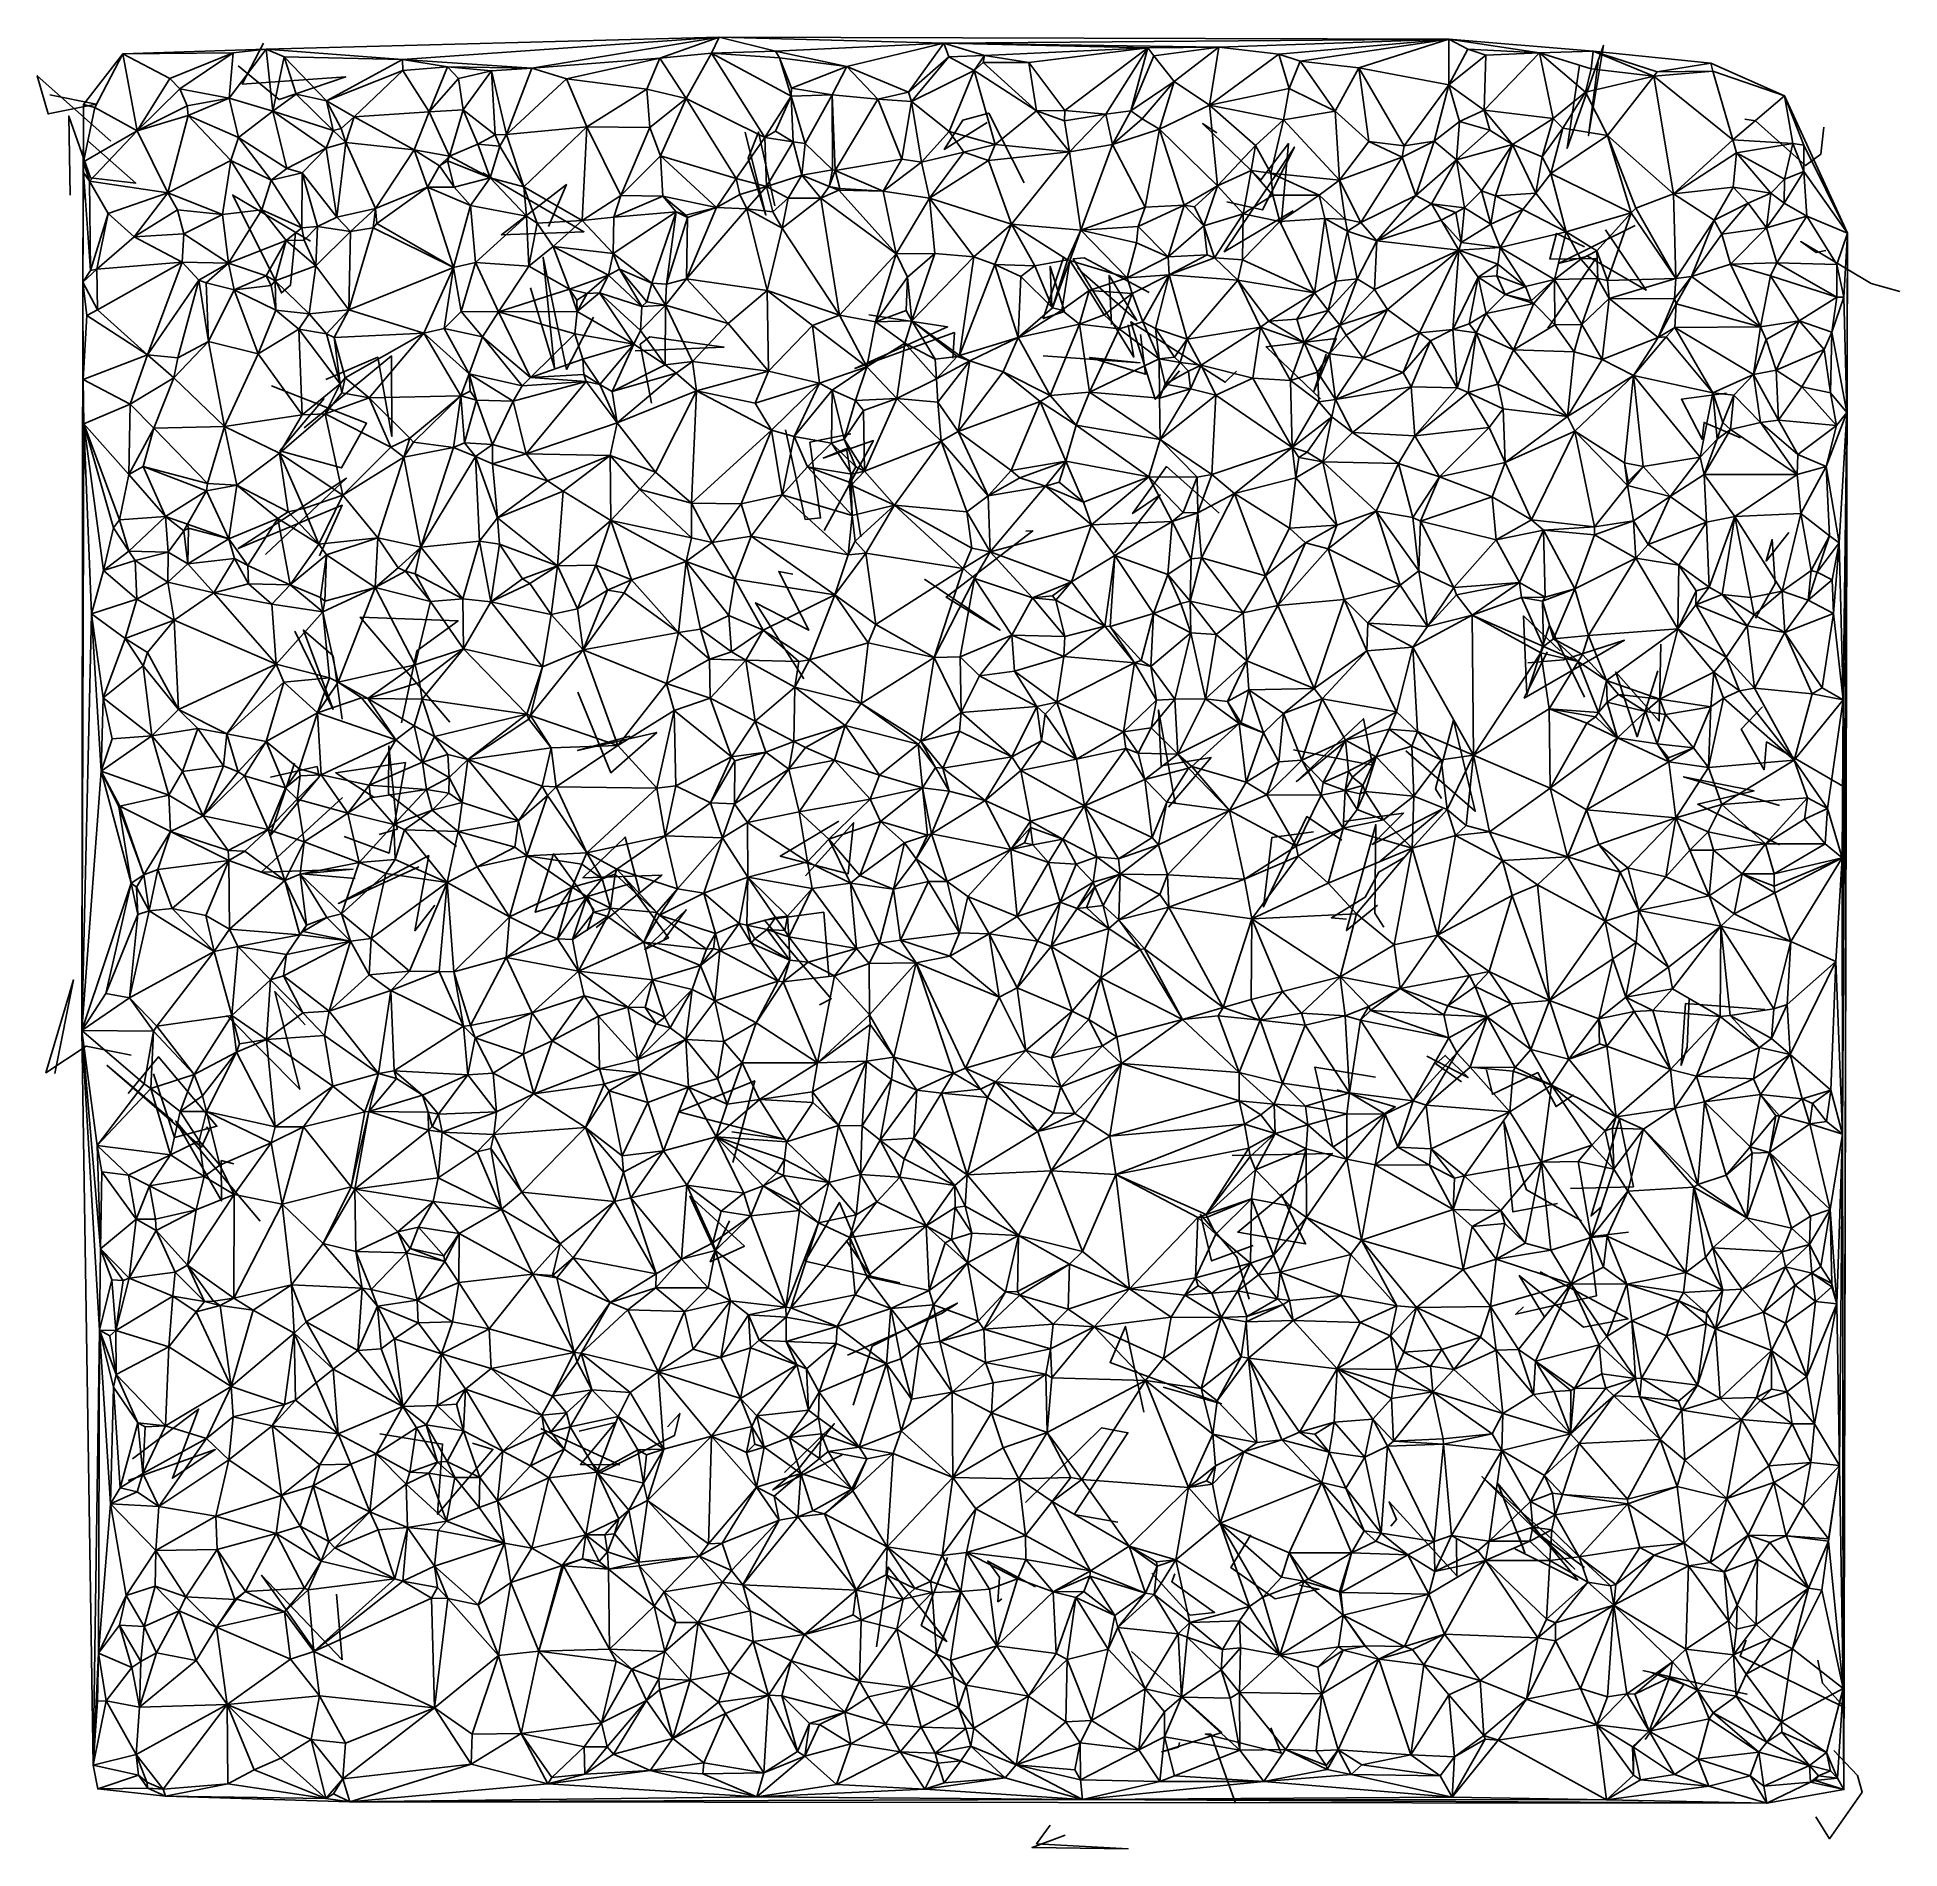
# Model space of a CAD drawing. Header units: metres. Extents: x -15.7 to 15.9, y -15.8 to 15.
import ezdxf

# ---------------------------------------------------------------- set-up
doc = ezdxf.new("R2010")
doc.units = ezdxf.units.M
doc.layers.add('CRACKS', color=1, linetype='Continuous')
doc.layers.add('STREET_MESH', color=7, linetype='Continuous')

msp = doc.modelspace()

# ---------------------------------------------------------------- linework, layer by layer
at = {"layer": 'CRACKS'}
for points in [[(-11.9, 14.892, 0.1), (-12.262, 14.198, 0.1), (-10.504, 14.322, 0.1), (-11.635, 13.936, 0.1), (-12.332, 14.507, 0.1)], [(10.44, 14.519, 0.1), (10.231, 13.109, 0.1), (10.846, 14.857, 0.1), (10.595, 13.326, 0.1), (10.76, 14.572, 0.1)], [(-14.494, 13.232, 0.1), (-15.742, 14.341, 0.1), (-15.554, 13.692, 0.1), (-14.739, 13.859, 0.1), (-15.529, 14.018, 0.1)], [(-15.183, 12.314, 0.1), (-15.208, 13.655, 0.1), (-14.839, 12.606, 0.1), (-14.069, 12.517, 0.1), (-14.887, 13.24, 0.1)], [(1.012, 12.523, 0.1), (0.413, 13.708, 0.1), (-0.026, 13.589, 0.1), (-0.344, 13.09, 0.1), (0.383, 13.549, 0.1)], [(14.591, 13.468, 0.1), (14.538, 13.008, 0.1), (14.278, 12.817, 0.1), (13.43, 13.577, 0.1), (13.246, 13.603, 0.1)], [(-3.222, 12.13, 0.1), (-3.495, 13.385, 0.1), (-3.675, 12.944, 0.1), (-3.372, 11.977, 0.1), (-3.726, 13.384, 0.1)], [(4.283, 13.371, 0.1), (4.041, 13.528, 0.1), (5.032, 12.573, 0.1), (5.503, 13.189, 0.1), (5.374, 11.818, 0.1)], [(5.578, 12.047, 0.1), (4.409, 11.352, 0.1), (5.601, 13.131, 0.1), (5.06, 12.063, 0.1), (4.451, 12.201, 0.1)], [(-7.063, 11.78, 0.1), (-6.758, 12.494, 0.1), (-7.863, 11.641, 0.1), (-6.46, 11.693, 0.1), (-8.178, 12.693, 0.1)], [(-11.102, 11.53, 0.1), (-12.424, 12.314, 0.1), (-11.596, 10.653, 0.1), (-11.444, 10.784, 0.1), (-11.356, 11.673, 0.1)], [(11.386, 11.799, 0.1), (10.086, 11.156, 0.1), (10.575, 11.28, 0.1), (11.573, 10.702, 0.1), (10.885, 11.728, 0.1)], [(9.902, 10.055, 0.1), (10.716, 11.24, 0.1), (9.938, 11.23, 0.1), (10.052, 11.665, 0.1), (10.527, 11.436, 0.1)], [(14.622, 11.374, 0.1), (14.459, 11.343, 0.1), (14.198, 11.526, 0.1), (15.392, 10.813, 0.1), (15.878, 10.681, 0.1)], [(-7.366, 10.743, 0.1), (-6.96, 9.385, 0.1), (-7.151, 11.256, 0.1), (-6.755, 9.355, 0.1), (-6.297, 10.242, 0.1)], [(1.687, 11.273, 0.1), (1.338, 10.218, 0.1), (1.697, 10.337, 0.1), (1.452, 11.103, 0.1), (1.484, 10.42, 0.1)], [(3.135, 10.659, 0.1), (2.029, 11.248, 0.1), (1.847, 11.233, 0.1), (2.872, 9.565, 0.1), (2.777, 10.115, 0.1)], [(1.92, 11.078, 0.1), (2.033, 10.971, 0.1), (2.924, 10.184, 0.1), (2.456, 10.95, 0.1), (2.498, 10.116, 0.1)], [(-0.198, 9.546, 0.1), (-0.17, 9.981, 0.1), (-1.861, 9.371, 0.1), (-0.288, 10.076, 0.1), (-1.624, 10.284, 0.1)], [(3.648, 9.333, 0.1), (3.238, 8.85, 0.1), (2.826, 10.165, 0.1), (4.428, 9.137, 0.1), (4.62, 9.327, 0.1)], [(-5.592, 9.67, 0.1), (-4.084, 9.735, 0.1), (-5.341, 9.906, 0.1), (-5.507, 9.782, 0.1), (-5.315, 8.782, 0.1)], [(2.987, 9.951, 0.1), (3.075, 9.273, 0.1), (2.123, 9.56, 0.1), (2.981, 9.469, 0.1), (1.338, 9.584, 0.1)], [(6.043, 8.857, 0.1), (5.12, 9.737, 0.1), (6.309, 9.883, 0.1), (5.932, 8.982, 0.1), (6.139, 9.612, 0.1)], [(-11.212, 8.363, 0.1), (-9.73, 9.586, 0.1), (-9.722, 8.218, 0.1), (-9.957, 9.562, 0.1), (-10.843, 9.182, 0.1)], [(-11.765, 9.076, 0.1), (-10.151, 8.442, 0.1), (-10.575, 7.683, 0.1), (-11.623, 7.976, 0.1), (-10.873, 8.86, 0.1)], [(12.935, 8.954, 0.1), (12.17, 8.848, 0.1), (12.522, 8.169, 0.1), (12.557, 8.455, 0.1), (13.172, 8.192, 0.1)], [(-3.037, 8.327, 0.1), (-2.704, 6.808, 0.1), (-2.442, 6.833, 0.1), (-2.625, 8.118, 0.1), (-1.928, 8.263, 0.1)], [(-2.38, 6.623, 0.1), (-1.546, 8.147, 0.1), (-2.397, 7.85, 0.1), (-2.004, 8.011, 0.1), (-1.761, 6.511, 0.1)], [(2.547, 6.244, 0.1), (3.324, 7.226, 0.1), (2.853, 6.909, 0.1), (3.429, 7.707, 0.1), (4.324, 6.914, 0.1)], [(-11.867, 6.212, 0.1), (-10.494, 7.508, 0.1), (-12.329, 6.313, 0.1), (-10.564, 7.05, 0.1), (-10.951, 6.189, 0.1)], [(1.042, 6.608, 0.1), (1.159, 6.615, 0.1), (-0.313, 5.49, 0.1), (0.603, 4.927, 0.1), (-0.681, 5.797, 0.1)], [(13.43, 5.132, 0.1), (13.763, 5.719, 0.1), (13.713, 6.466, 0.1), (13.608, 6.101, 0.1), (13.996, 6.584, 0.1)], [(-2.725, 4.101, 0.1), (-3.548, 5.394, 0.1), (-2.643, 4.927, 0.1), (-3.154, 5.926, 0.1), (-2.916, 5.879, 0.1)], [(-8.735, 3.368, 0.1), (-10.258, 5.15, 0.1), (-8.597, 5.089, 0.1), (-9.297, 4.58, 0.1), (-9.558, 3.355, 0.1)], [(10.524, 3.79, 0.1), (9.929, 5.016, 0.1), (9.549, 3.836, 0.1), (9.491, 5.171, 0.1), (10.113, 4.578, 0.1)], [(-11.368, 4.911, 0.1), (-10.72, 3.583, 0.1), (-11.223, 4.931, 0.1), (-10.72, 4.492, 0.1), (-10.565, 3.418, 0.1)], [(9.894, 4.562, 0.1), (9.503, 3.775, 0.1), (11.203, 4.757, 0.1), (10.171, 4.427, 0.1), (9.563, 4.373, 0.1)], [(11.821, 4.69, 0.1), (11.793, 3.384, 0.1), (11.057, 4.218, 0.1), (11.419, 3.12, 0.1), (11.773, 4.236, 0.1)], [(-5.677, 3.127, 0.1), (-6.569, 2.885, 0.1), (-5.225, 3.191, 0.1), (-6.002, 2.507, 0.1), (-6.566, 3.876, 0.1)], [(3.464, 1.925, 0.1), (4.185, 2.766, 0.1), (3.338, 2.627, 0.1), (3.295, 3.575, 0.1), (3.579, 1.989, 0.1)], [(14.911, 2.278, 0.1), (13.616, 3.032, 0.1), (13.576, 2.559, 0.1), (13.188, 3.249, 0.1), (13.549, 3.627, 0.1)], [(5.584, 2.898, 0.1), (6.928, 2.638, 0.1), (6.772, 3.426, 0.1), (5.634, 2.362, 0.1), (6.511, 3.079, 0.1)], [(8.096, 2.069, 0.1), (7.999, 2.236, 0.1), (8.3, 3.403, 0.1), (8.67, 1.855, 0.1), (7.491, 2.883, 0.1)], [(-8.622, 1.255, 0.1), (-9.778, 2.15, 0.1), (-9.771, 2.962, 0.1), (-9.634, 1.548, 0.1), (-9.939, 1.461, 0.1)], [(-11.783, 2.435, 0.1), (-10.988, 2.612, 0.1), (-10.958, 2.44, 0.1), (-11.793, 1.43, 0.1), (-11.377, 2.672, 0.1)], [(-10.027, 2.095, 0.1), (-10.675, 2.507, 0.1), (-9.492, 2.681, 0.1), (-9.768, 1.145, 0.1), (-10.53, 1.426, 0.1)], [(13.835, 1.287, 0.1), (12.449, 1.974, 0.1), (13.405, 2.201, 0.1), (12.207, 2.441, 0.1), (13.838, 1.954, 0.1)], [(-10.561, 2.088, 0.1), (-11.941, 0.821, 0.1), (-10.38, 0.872, 0.1), (-11.252, 0.792, 0.1), (-10.344, 0.71, 0.1)], [(-2.7, 0.76, 0.1), (-1.884, 1.659, 0.1), (-1.973, 0.794, 0.1), (-3.128, 1.093, 0.1), (-2.136, 1.687, 0.1)], [(6.408, 1.365, 0.1), (5.812, 1.763, 0.1), (5.074, 0.231, 0.1), (5.219, 1.409, 0.1), (5.923, 1.504, 0.1)], [(6.439, 1.683, 0.1), (7.453, 1.824, 0.1), (6.922, 1.292, 0.1), (8.11, 1.888, 0.1), (7.059, 1.009, 0.1)], [(7.014, 0.26, 0.1), (6.485, -0.172, 0.1), (6.983, 1.629, 0.1), (6.969, 0.122, 0.1), (7.118, -0.115, 0.1)], [(-6.252, -0.118, 0.1), (-5.137, 0.772, 0.1), (-6.479, 0.722, 0.1), (-5.763, 1.417, 0.1), (-5.518, 0.493, 0.1)], [(-8.994, 0.258, 0.1), (-9.33, -0.173, 0.1), (-9.096, 1.101, 0.1), (-10.628, 0.291, 0.1), (-9.262, 0.91, 0.1)], [(-6.404, -0.169, 0.1), (-6.29, 0.181, 0.1), (-6.979, 1.132, 0.1), (-7.288, 0.141, 0.1), (-5.707, 0.619, 0.1)], [(6.483, 0.022, 0.1), (6.23, 0.046, 0.1), (6.8, 0.398, 0.1), (7.034, 0.823, 0.1), (7.454, 1.063, 0.1)], [(-5.098, -0.32, 0.1), (-4.728, 0.181, 0.1), (-5.427, -0.49, 0.1), (-5.023, -0.292, 0.1), (-5.791, 0.745, 0.1)], [(-2.464, -1.431, 0.1), (-2.262, -1.329, 0.1), (-3.393, 0.006, 0.1), (-2.39, 0.14, 0.1), (-2.303, -0.94, 0.1)], [(-14.146, -2.285, 0.1), (-14.913, -2.133, 0.1), (-15.595, -2.584, 0.1), (-15.128, -1.01, 0.1), (-15.446, -2.597, 0.1)], [(-11.191, -1.77, 0.1), (-11.709, -1.207, 0.1), (-11.286, -2.864, 0.1), (-12.52, -1.62, 0.1), (-12.532, -1.629, 0.1)], [(12.305, -1.321, 0.1), (12.267, -2.152, 0.1), (12.165, -2.457, 0.1), (12.242, -1.412, 0.1), (13.586, -1.511, 0.1)], [(-13.439, -3.4, 0.1), (-14.557, -2.46, 0.1), (-12.956, -3.849, 0.1), (-12.823, -3.561, 0.1), (-12.871, -3.501, 0.1)], [(-13.767, -2.604, 0.1), (-13.414, -3.683, 0.1), (-12.692, -3.492, 0.1), (-13.684, -2.313, 0.1), (-14.199, -2.939, 0.1)], [(6.98, -2.661, 0.1), (5.946, -2.491, 0.1), (6.252, -3.848, 0.1), (7.312, -3.164, 0.1), (6.322, -2.875, 0.1)], [(8.438, -2.738, 0.1), (8.004, -2.434, 0.1), (8.162, -2.291, 0.1), (8.55, -2.668, 0.1), (7.848, -2.303, 0.1)], [(-3.934, -4.11, 0.1), (-3.56, -2.722, 0.1), (-4.858, -3.25, 0.1), (-3.037, -3.719, 0.1), (-3.949, -3.589, 0.1)], [(8.861, -2.534, 0.1), (8.963, -2.951, 0.1), (9.736, -2.581, 0.1), (10.043, -3.16, 0.1), (10.339, -2.962, 0.1)], [(-12.405, -4.134, 0.1), (-12.619, -4.075, 0.1), (-12.614, -4.761, 0.1), (-13.39, -3.405, 0.1), (-11.955, -5.105, 0.1)], [(10.068, -4.802, 0.1), (9.311, -4.947, 0.1), (9.157, -3.417, 0.1), (9.542, -4.571, 0.1), (10.476, -5.101, 0.1)], [(10.287, -4.55, 0.1), (11.356, -4.521, 0.1), (11.121, -3.365, 0.1), (10.638, -5.015, 0.1), (10.818, -4.855, 0.1)], [(4.543, -3.991, 0.1), (6.245, -3.957, 0.1), (4.64, -5.289, 0.1), (5.791, -5.492, 0.1), (5.375, -4.64, 0.1)], [(-4.225, -5.626, 0.1), (-4.662, -4.681, 0.1), (-3.736, -5.527, 0.1), (-4.317, -5.795, 0.1), (-3.988, -5.098, 0.1)], [(-1.098, -6.152, 0.1), (-2.704, -5.784, 0.1), (-2.123, -4.787, 0.1), (-1.593, -6.035, 0.1), (-2.007, -5.435, 0.1)], [(4.833, -6.428, 0.1), (4.626, -5.714, 0.1), (4.005, -4.99, 0.1), (4.195, -5.78, 0.1), (4.902, -5.515, 0.1)], [(9.493, -6.559, 0.1), (9.36, -6.685, 0.1), (10.727, -6.374, 0.1), (10.609, -5.372, 0.1), (11.27, -5.292, 0.1)], [(9.774, -5.964, 0.1), (11.265, -6.763, 0.1), (10.507, -6.905, 0.1), (9.417, -6.028, 0.1), (9.839, -6.724, 0.1)], [(-1.988, -7.38, 0.1), (-0.391, -6.675, 0.1), (-0.12, -6.495, 0.1), (-1.569, -7.226, 0.1), (-1.891, -8.226, 0.1)], [(3.374, -7.924, 0.1), (4.363, -8.203, 0.1), (2.471, -7.505, 0.1), (2.732, -6.891, 0.1), (3.046, -8.35, 0.1)], [(-14.127, -9.138, 0.1), (-13.002, -8.296, 0.1), (-13.447, -9.468, 0.1), (-12.719, -8.982, 0.1), (-14.2, -9.508, 0.1)], [(-7.191, -8.622, 0.1), (-5.858, -9.243, 0.1), (-6.52, -9.234, 0.1), (-5.925, -8.52, 0.1), (-6.544, -8.67, 0.1)], [(-6.315, -9.218, 0.1), (-6.173, -9.373, 0.1), (-4.926, -8.744, 0.1), (-4.835, -8.368, 0.1), (-5.043, -8.599, 0.1)], [(-9.928, -8.713, 0.1), (-8.86, -8.889, 0.1), (-8.945, -10.079, 0.1), (-8.005, -8.979, 0.1), (-8.351, -8.876, 0.1)], [(-3.057, -9.372, 0.1), (-2.21, -8.544, 0.1), (-2.805, -9.297, 0.1), (-3.254, -9.666, 0.1), (-2.076, -9.07, 0.1)], [(1.037, -9.882, 0.1), (2.324, -8.612, 0.1), (2.774, -8.696, 0.1), (1.862, -10.087, 0.1), (2.602, -10.213, 0.1)], [(10.328, -10.82, 0.1), (8.787, -9.445, 0.1), (10.358, -11.009, 0.1), (9.601, -10.311, 0.1), (10.528, -10.987, 0.1)], [(9.342, -10.669, 0.1), (10.415, -11.199, 0.1), (9.054, -9.559, 0.1), (9.515, -10.734, 0.1), (9.418, -10.463, 0.1)], [(8.355, -10.494, 0.1), (8.359, -11.128, 0.1), (7.207, -9.871, 0.1), (7.335, -10.172, 0.1), (7.237, -10.285, 0.1)], [(5.69, -11.283, 0.1), (6.018, -11.355, 0.1), (5.272, -11.516, 0.1), (4.522, -10.985, 0.1), (4.862, -10.429, 0.1)], [(-1.495, -12.332, 0.1), (-1.294, -10.976, 0.1), (-0.3, -12.242, 0.1), (-0.735, -11.969, 0.1), (-0.287, -10.812, 0.1)], [(0.633, -11.517, 0.1), (0.568, -11.565, 0.1), (0.595, -11.151, 0.1), (0.394, -10.876, 0.1), (1.203, -11.312, 0.1)], [(-10.66, -11.436, 0.1), (-10.566, -12.55, 0.1), (-11.934, -11.116, 0.1), (-11.637, -11.534, 0.1), (-11.033, -12.389, 0.1)], [(3.572, -11.094, 0.1), (3.518, -11.226, 0.1), (4.245, -11.747, 0.1), (3.831, -11.796, 0.1), (3.183, -11.083, 0.1)], [(13.268, -12.218, 0.1), (13.168, -12.488, 0.1), (14.94, -13.359, 0.1), (14.568, -12.947, 0.1), (14.488, -12.556, 0.1)], [(3.65, -13.956, 0.1), (3.632, -14.034, 0.1), (3.349, -14.116, 0.1), (4.368, -13.783, 0.1), (2.835, -12.41, 0.1)], [(11.517, -12.735, 0.1), (13.282, -13.132, 0.1), (11.673, -12.771, 0.1), (12.212, -12.97, 0.1), (11.556, -13.905, 0.1)], [(4.602, -14.983, 0.1), (4.184, -13.815, 0.1), (4.091, -13.813, 0.1), (5.376, -14.137, 0.1), (5.202, -13.709, 0.1)], [(14.453, -15.218, 0.1), (14.686, -15.59, 0.1), (15.237, -14.796, 0.1), (15.158, -14.513, 0.1), (14.758, -14.089, 0.1)], [(1.456, -15.359, 0.1), (1.224, -15.675, 0.1), (2.778, -15.759, 0.1), (1.146, -15.738, 0.1), (1.71, -15.528, 0.1)]]:
    msp.add_polyline3d(points, dxfattribs=at)
at = {"layer": 'STREET_MESH'}
for points in [[(-9.539, 14.619), (-4.163, 14.995), (-11.855, 14.792)], [(-7.344, 14.467), (-4.163, 14.995), (-9.539, 14.619)], [(-4.163, 14.995), (-7.344, 14.467), (-5.171, 14.639)], [(-4.296, 14.725), (-4.163, 14.995), (-5.171, 14.639)], [(-4.296, 14.725), (-3.21, 14.758), (-4.163, 14.995)], [(-4.163, 14.995), (-0.348, 14.895), (8.22, 14.96)], [(-4.163, 14.995), (-3.21, 14.758), (-0.348, 14.895)], [(-3.21, 14.758), (-1.996, 14.5), (-0.348, 14.895)], [(-1.996, 14.5), (-0.948, 14.06), (-0.348, 14.895)], [(-0.948, 14.06), (-0.266, 14.66), (-0.348, 14.895)], [(-0.348, 14.895), (4.316, 14.824), (8.22, 14.96)], [(4.316, 14.824), (-0.348, 14.895), (3.11, 14.815)], [(-0.348, 14.895), (0.337, 14.686), (3.11, 14.815)], [(-0.266, 14.66), (0.337, 14.686), (-0.348, 14.895)], [(4.316, 14.824), (5.335, 14.706), (8.22, 14.96)], [(5.335, 14.706), (5.696, 14.588), (8.22, 14.96)], [(5.696, 14.588), (6.693, 14.477), (8.22, 14.96)], [(6.693, 14.477), (8.225, 14.189), (8.22, 14.96)], [(8.22, 14.96), (9.76, 14.728), (10.674, 14.757)], [(8.546, 14.794), (9.76, 14.728), (8.22, 14.96)], [(8.225, 14.189), (8.546, 14.794), (8.22, 14.96)], [(-14.956, 13.854), (-14.762, 13.804), (-14.289, 14.712)], [(-14.762, 13.804), (-14.045, 13.404), (-14.289, 14.712)], [(-12.415, 14.728), (-11.855, 14.792), (-14.289, 14.712)], [(-13.493, 14.293), (-12.415, 14.728), (-14.289, 14.712)], [(-14.045, 13.404), (-13.493, 14.293), (-14.289, 14.712)], [(-13.493, 14.293), (-13.321, 14.117), (-12.415, 14.728)], [(-13.321, 14.117), (-12.486, 13.963), (-12.415, 14.728)], [(-12.415, 14.728), (-12.486, 13.963), (-11.855, 14.792)], [(-12.486, 13.963), (-11.74, 13.742), (-11.855, 14.792)], [(-11.55, 14.661), (-9.539, 14.619), (-11.855, 14.792)], [(-11.74, 13.742), (-11.55, 14.661), (-11.855, 14.792)], [(-11.344, 14.026), (-11.55, 14.661), (-11.74, 13.742)], [(-11.55, 14.661), (-10.832, 13.914), (-9.539, 14.619)], [(-11.55, 14.661), (-11.344, 14.026), (-10.832, 13.914)], [(-10.832, 13.914), (-9.536, 14.431), (-9.539, 14.619)], [(-7.344, 14.467), (-9.539, 14.619), (-8.779, 14.492)], [(-9.539, 14.619), (-9.536, 14.431), (-8.779, 14.492)], [(-7.344, 14.467), (-6.759, 14.29), (-5.171, 14.639)], [(-6.759, 14.29), (-5.394, 14.116), (-5.171, 14.639)], [(-5.394, 14.116), (-4.728, 13.956), (-5.171, 14.639)], [(-4.728, 13.956), (-4.296, 14.725), (-5.171, 14.639)], [(-4.728, 13.956), (-3.387, 13.293), (-4.296, 14.725)], [(-3.143, 14.643), (-3.21, 14.758), (-4.296, 14.725)], [(-3.387, 13.293), (-2.941, 13.993), (-4.296, 14.725)], [(-2.941, 13.993), (-3.143, 14.643), (-4.296, 14.725)], [(-1.996, 14.5), (-3.21, 14.758), (-3.143, 14.643)], [(-2.941, 13.993), (-2.935, 14.131), (-3.143, 14.643)], [(-2.935, 14.131), (-1.996, 14.5), (-3.143, 14.643)], [(-0.266, 14.66), (-0.948, 14.06), (-0.897, 13.905)], [(-0.266, 14.66), (-0.897, 13.905), (0.165, 14.432)], [(0.337, 14.686), (-0.266, 14.66), (0.165, 14.432)], [(0.315, 14.567), (0.337, 14.686), (0.165, 14.432)], [(1.224, 13.747), (0.315, 14.567), (0.165, 14.432)], [(0.337, 14.686), (0.315, 14.567), (1.093, 14.567)], [(0.315, 14.567), (1.224, 13.747), (1.093, 14.567)], [(0.337, 14.686), (1.093, 14.567), (3.11, 14.815)], [(1.093, 14.567), (1.701, 13.749), (3.11, 14.815)], [(1.224, 13.747), (1.701, 13.749), (1.093, 14.567)], [(1.701, 13.749), (2.402, 13.687), (3.11, 14.815)], [(2.402, 13.687), (2.822, 13.745), (3.11, 14.815)], [(2.822, 13.745), (3.213, 14.678), (3.11, 14.815)], [(3.213, 14.678), (2.822, 13.745), (3.558, 14.242)], [(3.213, 14.678), (4.316, 14.824), (3.11, 14.815)], [(4.316, 14.824), (3.213, 14.678), (3.558, 14.242)], [(4.161, 13.843), (4.316, 14.824), (3.558, 14.242)], [(4.161, 13.843), (5.335, 14.706), (4.316, 14.824)], [(4.161, 13.843), (5.514, 14.122), (5.335, 14.706)], [(5.335, 14.706), (5.514, 14.122), (5.696, 14.588)], [(5.514, 14.122), (6.293, 13.742), (5.696, 14.588)], [(6.293, 13.742), (6.693, 14.477), (5.696, 14.588)], [(8.546, 14.794), (8.225, 14.189), (8.851, 14.693)], [(8.851, 14.693), (8.225, 14.189), (8.822, 13.757)], [(8.546, 14.794), (8.851, 14.693), (9.76, 14.728)], [(8.822, 13.757), (9.993, 13.618), (9.76, 14.728)], [(8.851, 14.693), (8.822, 13.757), (9.76, 14.728)], [(9.76, 14.728), (10.637, 14.461), (10.674, 14.757)], [(10.544, 14.061), (10.637, 14.461), (9.76, 14.728)], [(9.993, 13.618), (10.544, 14.061), (9.76, 14.728)], [(10.637, 14.461), (11.701, 14.334), (10.674, 14.757)], [(11.762, 14.405), (12.672, 14.557), (10.674, 14.757)], [(11.701, 14.334), (11.762, 14.405), (10.674, 14.757)], [(11.762, 14.405), (12.705, 14.417), (12.672, 14.557)], [(12.672, 14.557), (12.705, 14.417), (13.924, 13.999)], [(-14.045, 13.404), (-13.321, 14.117), (-13.493, 14.293)], [(-9.536, 14.431), (-10.832, 13.914), (-10.36, 13.645)], [(-9.087, 13.726), (-9.536, 14.431), (-10.36, 13.645)], [(-9.536, 14.431), (-9.087, 13.726), (-8.779, 14.492)], [(-9.087, 13.726), (-8.589, 14.293), (-8.779, 14.492)], [(-8.51, 13.764), (-8.589, 14.293), (-9.087, 13.726)], [(-8.032, 14.423), (-7.344, 14.467), (-8.779, 14.492)], [(-8.589, 14.293), (-8.032, 14.423), (-8.779, 14.492)], [(-8.032, 14.423), (-8.589, 14.293), (-8.51, 13.764)], [(-7.969, 13.339), (-8.032, 14.423), (-8.51, 13.764)], [(-8.032, 14.423), (-7.777, 13.341), (-7.344, 14.467)], [(-7.969, 13.339), (-7.777, 13.341), (-8.032, 14.423)], [(-7.777, 13.341), (-6.759, 14.29), (-7.344, 14.467)], [(-6.759, 14.29), (-7.777, 13.341), (-6.414, 13.472)], [(-5.394, 14.116), (-6.759, 14.29), (-6.414, 13.472)], [(-1.996, 14.5), (-2.935, 14.131), (-2.244, 14.019)], [(-1.471, 13.945), (-1.996, 14.5), (-2.244, 14.019)], [(-1.996, 14.5), (-1.471, 13.945), (-0.948, 14.06)], [(-0.897, 13.905), (-0.263, 13.397), (0.165, 14.432)], [(-0.263, 13.397), (0.52, 13.175), (0.165, 14.432)], [(0.52, 13.175), (1.224, 13.747), (0.165, 14.432)], [(2.822, 13.745), (3.015, 13.607), (3.558, 14.242)], [(3.558, 14.242), (3.015, 13.607), (3.31, 13.433)], [(4.161, 13.843), (3.558, 14.242), (3.31, 13.433)], [(6.693, 14.477), (6.293, 13.742), (6.866, 13.222)], [(7.464, 13.152), (6.693, 14.477), (6.866, 13.222)], [(8.225, 14.189), (6.693, 14.477), (7.464, 13.152)], [(10.637, 14.461), (10.544, 14.061), (11.701, 14.334)], [(11.701, 14.334), (10.544, 14.061), (10.914, 13.327)], [(12.038, 12.337), (11.701, 14.334), (10.914, 13.327)], [(12.705, 14.417), (11.701, 14.334), (13.042, 13.251)], [(12.705, 14.417), (11.762, 14.405), (11.701, 14.334)], [(11.701, 14.334), (12.038, 12.337), (13.042, 13.251)], [(12.705, 14.417), (13.042, 13.251), (13.924, 13.999)], [(-13.196, 13.833), (-13.321, 14.117), (-14.045, 13.404)], [(-13.321, 14.117), (-13.196, 13.833), (-12.486, 13.963)], [(-12.486, 13.963), (-13.196, 13.833), (-13.182, 13.667)], [(-12.328, 13.293), (-12.486, 13.963), (-13.182, 13.667)], [(-12.486, 13.963), (-12.328, 13.293), (-11.74, 13.742)], [(-10.716, 13.412), (-11.344, 14.026), (-11.74, 13.742)], [(-11.344, 14.026), (-10.716, 13.412), (-10.832, 13.914)], [(-10.832, 13.914), (-10.585, 13.446), (-10.36, 13.645)], [(-10.716, 13.412), (-10.585, 13.446), (-10.832, 13.914)], [(-5.344, 13.465), (-5.394, 14.116), (-6.414, 13.472)], [(-4.728, 13.956), (-5.394, 14.116), (-5.344, 13.465)], [(-5.161, 12.984), (-4.728, 13.956), (-5.344, 13.465)], [(-3.878, 12.598), (-4.728, 13.956), (-5.161, 12.984)], [(-4.728, 13.956), (-3.878, 12.598), (-3.387, 13.293)], [(-3.211, 13.403), (-2.941, 13.993), (-3.387, 13.293)], [(-3.211, 13.403), (-2.909, 13.219), (-2.941, 13.993)], [(-2.935, 14.131), (-2.941, 13.993), (-2.244, 14.019)], [(-2.941, 13.993), (-2.705, 13.193), (-2.244, 14.019)], [(-2.909, 13.219), (-2.705, 13.193), (-2.941, 13.993)], [(-2.705, 13.193), (-2.242, 12.744), (-2.244, 14.019)], [(-2.197, 12.732), (-1.471, 13.945), (-2.244, 14.019)], [(-2.242, 12.744), (-2.197, 12.732), (-2.244, 14.019)], [(-1.471, 13.945), (-2.197, 12.732), (-1.065, 12.926)], [(-0.948, 14.06), (-1.471, 13.945), (-0.897, 13.905)], [(-0.897, 13.905), (-1.471, 13.945), (-1.065, 12.926)], [(5.514, 14.122), (4.161, 13.843), (5.417, 13.593)], [(6.293, 13.742), (5.514, 14.122), (5.417, 13.593)], [(8.225, 14.189), (7.464, 13.152), (7.974, 13.232)], [(8.406, 13.567), (8.225, 14.189), (7.974, 13.232)], [(8.225, 14.189), (8.406, 13.567), (8.822, 13.757)], [(10.159, 13.454), (10.544, 14.061), (9.993, 13.618)], [(10.544, 14.061), (10.159, 13.454), (10.914, 13.327)], [(13.042, 13.251), (14.062, 13.191), (13.924, 13.999)], [(13.924, 13.999), (14.247, 13.165), (14.993, 11.667)], [(14.062, 13.191), (14.247, 13.165), (13.924, 13.999)], [(-14.969, 10.837), (-14.957, 12.7), (-14.956, 13.854)], [(-14.957, 12.7), (-14.954, 12.877), (-14.956, 13.854)], [(-14.956, 13.854), (-14.954, 12.877), (-14.762, 13.804)], [(-14.954, 12.877), (-14.045, 13.404), (-14.762, 13.804)], [(-13.196, 13.833), (-14.045, 13.404), (-13.182, 13.667)], [(-14.045, 13.404), (-13.523, 12.352), (-13.182, 13.667)], [(-13.523, 12.352), (-12.456, 12.904), (-13.182, 13.667)], [(-12.456, 12.904), (-12.328, 13.293), (-13.182, 13.667)], [(-12.328, 13.293), (-11.502, 12.769), (-11.74, 13.742)], [(-11.502, 12.769), (-10.839, 13.114), (-11.74, 13.742)], [(-10.839, 13.114), (-10.716, 13.412), (-11.74, 13.742)], [(-10.585, 13.446), (-10.504, 13.207), (-10.36, 13.645)], [(-10.504, 13.207), (-9.344, 13.086), (-10.36, 13.645)], [(-9.344, 13.086), (-9.087, 13.726), (-10.36, 13.645)], [(-8.745, 12.977), (-9.087, 13.726), (-9.344, 13.086)], [(-8.745, 12.977), (-8.51, 13.764), (-9.087, 13.726)], [(-8.745, 12.977), (-8.263, 13.179), (-8.51, 13.764)], [(-8.263, 13.179), (-7.969, 13.339), (-8.51, 13.764)], [(-0.73, 12.872), (-0.897, 13.905), (-1.065, 12.926)], [(-0.73, 12.872), (-0.263, 13.397), (-0.897, 13.905)], [(1.224, 13.747), (0.52, 13.175), (1.785, 13.048)], [(1.696, 13.575), (1.701, 13.749), (1.224, 13.747)], [(1.696, 13.575), (1.224, 13.747), (1.785, 13.048)], [(1.701, 13.749), (1.696, 13.575), (2.402, 13.687)], [(2.402, 13.687), (1.696, 13.575), (1.785, 13.048)], [(2.514, 13.172), (2.402, 13.687), (1.785, 13.048)], [(2.514, 13.172), (2.822, 13.745), (2.402, 13.687)], [(2.514, 13.172), (3.015, 13.607), (2.822, 13.745)], [(3.015, 13.607), (2.514, 13.172), (3.31, 13.433)], [(4.298, 12.473), (4.161, 13.843), (3.31, 13.433)], [(4.161, 13.843), (4.94, 13.159), (5.417, 13.593)], [(4.94, 13.159), (4.161, 13.843), (4.298, 12.473)], [(6.293, 13.742), (5.417, 13.593), (6.369, 12.571)], [(6.866, 13.222), (6.293, 13.742), (6.369, 12.571)], [(8.406, 13.567), (8.918, 13.415), (8.822, 13.757)], [(8.822, 13.757), (9.306, 13.172), (9.993, 13.618)], [(8.918, 13.415), (9.306, 13.172), (8.822, 13.757)], [(9.306, 13.172), (9.809, 12.962), (9.993, 13.618)], [(9.809, 12.962), (10.159, 13.454), (9.993, 13.618)], [(-14.954, 12.877), (-14.854, 12.552), (-14.045, 13.404)], [(-14.854, 12.552), (-13.523, 12.352), (-14.045, 13.404)], [(-12.456, 12.904), (-11.769, 12.567), (-12.328, 13.293)], [(-11.769, 12.567), (-11.502, 12.769), (-12.328, 13.293)], [(-10.716, 13.412), (-10.839, 13.114), (-10.504, 13.207)], [(-10.585, 13.446), (-10.716, 13.412), (-10.504, 13.207)], [(-7.889, 13.143), (-7.969, 13.339), (-8.263, 13.179)], [(-7.969, 13.339), (-7.889, 13.143), (-7.777, 13.341)], [(-7.889, 13.143), (-7.482, 12.457), (-7.777, 13.341)], [(-7.777, 13.341), (-7.482, 12.457), (-6.414, 13.472)], [(-7.482, 12.457), (-6.493, 11.883), (-6.414, 13.472)], [(-6.493, 11.883), (-5.836, 12.306), (-6.414, 13.472)], [(-5.836, 12.306), (-5.344, 13.465), (-6.414, 13.472)], [(-5.836, 12.306), (-5.161, 12.984), (-5.344, 13.465)], [(-3.878, 12.598), (-3.361, 12.46), (-3.387, 13.293)], [(-2.909, 13.219), (-3.211, 13.403), (-3.387, 13.293)], [(-3.361, 12.46), (-2.909, 13.219), (-3.387, 13.293)], [(-0.263, 13.397), (-0.73, 12.872), (-0.011, 13.046)], [(0.52, 13.175), (-0.263, 13.397), (-0.011, 13.046)], [(2.514, 13.172), (3.068, 12.112), (3.31, 13.433)], [(3.31, 13.433), (3.068, 12.112), (3.729, 12.142)], [(4.298, 12.473), (3.31, 13.433), (3.729, 12.142)], [(4.94, 13.159), (5.202, 12.69), (5.417, 13.593)], [(5.417, 13.593), (5.202, 12.69), (6.369, 12.571)], [(8.353, 12.914), (8.406, 13.567), (7.974, 13.232)], [(8.918, 13.415), (8.406, 13.567), (8.353, 12.914)], [(9.306, 13.172), (8.918, 13.415), (8.353, 12.914)], [(10.159, 13.454), (9.809, 12.962), (9.956, 12.683)], [(10.159, 13.454), (9.956, 12.683), (10.914, 13.327)], [(9.956, 12.683), (11.32, 12.015), (10.914, 13.327)], [(11.4, 12.093), (12.038, 12.337), (10.914, 13.327)], [(11.32, 12.015), (11.4, 12.093), (10.914, 13.327)], [(-10.839, 13.114), (-11.502, 12.769), (-11.244, 12.692)], [(-10.657, 11.94), (-10.839, 13.114), (-11.244, 12.692)], [(-10.839, 13.114), (-10.657, 11.94), (-10.504, 13.207)], [(-10.657, 11.94), (-9.998, 12.09), (-10.504, 13.207)], [(-10.504, 13.207), (-9.998, 12.09), (-9.344, 13.086)], [(-9.998, 12.09), (-9.115, 12.448), (-9.344, 13.086)], [(-9.115, 12.448), (-8.912, 12.809), (-9.344, 13.086)], [(-8.912, 12.809), (-8.745, 12.977), (-9.344, 13.086)], [(-8.745, 12.977), (-8.912, 12.809), (-8.779, 12.894)], [(-8.051, 12.61), (-8.745, 12.977), (-8.779, 12.894)], [(-8.263, 13.179), (-8.745, 12.977), (-8.051, 12.61)], [(-7.889, 13.143), (-8.263, 13.179), (-8.051, 12.61)], [(-7.889, 13.143), (-8.051, 12.61), (-7.482, 12.457)], [(-5.161, 12.984), (-5.836, 12.306), (-5.123, 12.295)], [(-4.209, 12.105), (-5.161, 12.984), (-5.123, 12.295)], [(-4.209, 12.105), (-3.878, 12.598), (-5.161, 12.984)], [(-2.759, 12.654), (-2.909, 13.219), (-3.361, 12.46)], [(-2.705, 13.193), (-2.909, 13.219), (-2.759, 12.654)], [(-2.242, 12.744), (-2.705, 13.193), (-2.759, 12.654)], [(-0.73, 12.872), (-0.596, 12.261), (-0.011, 13.046)], [(-0.596, 12.261), (0.406, 12.903), (-0.011, 13.046)], [(0.406, 12.903), (0.52, 13.175), (-0.011, 13.046)], [(0.52, 13.175), (0.406, 12.903), (1.785, 13.048)], [(0.406, 12.903), (0.799, 11.822), (1.785, 13.048)], [(0.799, 11.822), (1.973, 11.719), (1.785, 13.048)], [(1.973, 11.719), (2.514, 13.172), (1.785, 13.048)], [(2.514, 13.172), (1.973, 11.719), (3.068, 12.112)], [(4.94, 13.159), (4.298, 12.473), (4.867, 12.733)], [(5.202, 12.69), (4.94, 13.159), (4.867, 12.733)], [(7.431, 12.957), (6.866, 13.222), (6.369, 12.571)], [(7.431, 12.957), (7.464, 13.152), (6.866, 13.222)], [(7.464, 13.152), (7.431, 12.957), (7.974, 13.232)], [(7.431, 12.957), (7.661, 12.306), (7.974, 13.232)], [(7.661, 12.306), (8.353, 12.914), (7.974, 13.232)], [(8.775, 12.385), (9.306, 13.172), (8.353, 12.914)], [(9.306, 13.172), (8.775, 12.385), (9.017, 12.3)], [(9.698, 12.348), (9.306, 13.172), (9.017, 12.3)], [(9.698, 12.348), (9.809, 12.962), (9.306, 13.172)], [(12.038, 12.337), (13.104, 13.034), (13.042, 13.251)], [(13.104, 13.034), (12.038, 12.337), (13.05, 12.447)], [(13.104, 13.034), (14.062, 13.191), (13.042, 13.251)], [(13.688, 12.35), (13.104, 13.034), (13.05, 12.447)], [(14.062, 13.191), (13.104, 13.034), (13.921, 12.586)], [(13.104, 13.034), (13.688, 12.35), (13.921, 12.586)], [(14.062, 13.191), (13.921, 12.586), (14.249, 12.717)], [(14.247, 13.165), (14.062, 13.191), (14.249, 12.717)], [(14.247, 13.165), (14.249, 12.717), (14.993, 11.667)], [(-14.838, 11.037), (-14.957, 12.7), (-14.969, 10.837)], [(-14.954, 12.877), (-14.957, 12.7), (-14.854, 12.552)], [(-14.957, 12.7), (-14.838, 11.037), (-14.854, 12.552)], [(-12.456, 12.904), (-13.523, 12.352), (-12.596, 11.984)], [(-11.93, 12.065), (-12.456, 12.904), (-12.596, 11.984)], [(-12.456, 12.904), (-11.93, 12.065), (-11.769, 12.567)], [(-11.502, 12.769), (-11.769, 12.567), (-11.244, 12.692)], [(-11.769, 12.567), (-11.25, 11.76), (-11.244, 12.692)], [(-11.25, 11.76), (-10.985, 11.782), (-11.244, 12.692)], [(-10.985, 11.782), (-10.657, 11.94), (-11.244, 12.692)], [(-8.665, 12.451), (-8.912, 12.809), (-9.115, 12.448)], [(-8.912, 12.809), (-8.665, 12.451), (-8.779, 12.894)], [(-8.665, 12.451), (-8.051, 12.61), (-8.779, 12.894)], [(-2.996, 12.261), (-2.759, 12.654), (-3.361, 12.46)], [(-2.759, 12.654), (-2.996, 12.261), (-2.437, 12.26)], [(-2.242, 12.744), (-2.759, 12.654), (-2.3, 12.459)], [(-2.759, 12.654), (-2.437, 12.26), (-2.3, 12.459)], [(-2.197, 12.732), (-2.242, 12.744), (-2.3, 12.459)], [(-2.119, 12.429), (-2.197, 12.732), (-2.3, 12.459)], [(-2.197, 12.732), (-1.379, 12.381), (-1.065, 12.926)], [(-2.197, 12.732), (-2.119, 12.429), (-1.379, 12.381)], [(-1.379, 12.381), (-0.73, 12.872), (-1.065, 12.926)], [(-0.73, 12.872), (-1.379, 12.381), (-0.596, 12.261)], [(0.406, 12.903), (-0.596, 12.261), (0.799, 11.822)], [(4.298, 12.473), (4.731, 11.996), (4.867, 12.733)], [(4.731, 11.996), (5.234, 12.315), (4.867, 12.733)], [(5.234, 12.315), (5.202, 12.69), (4.867, 12.733)], [(5.202, 12.69), (6.024, 12.316), (6.369, 12.571)], [(6.024, 12.316), (5.202, 12.69), (5.234, 12.315)], [(6.729, 11.851), (7.431, 12.957), (6.369, 12.571)], [(6.729, 11.851), (7.661, 12.306), (7.431, 12.957)], [(8.353, 12.914), (7.661, 12.306), (7.928, 12.164)], [(8.487, 12.099), (8.353, 12.914), (7.928, 12.164)], [(8.487, 12.099), (8.775, 12.385), (8.353, 12.914)], [(9.809, 12.962), (9.698, 12.348), (9.956, 12.683)], [(9.698, 12.348), (10.217, 11.694), (9.956, 12.683)], [(10.217, 11.694), (11.32, 12.015), (9.956, 12.683)], [(13.921, 12.586), (13.915, 12.178), (14.249, 12.717)], [(13.915, 12.178), (14.301, 11.96), (14.249, 12.717)], [(14.249, 12.717), (14.301, 11.96), (14.993, 11.667)], [(-14.536, 12), (-13.523, 12.352), (-14.854, 12.552)], [(-14.838, 11.037), (-14.536, 12), (-14.854, 12.552)], [(-13.523, 12.352), (-14.536, 12), (-14.096, 11.607)], [(-13.361, 12.064), (-13.523, 12.352), (-14.096, 11.607)], [(-13.523, 12.352), (-13.361, 12.064), (-12.596, 11.984)], [(-11.93, 12.065), (-11.25, 11.76), (-11.769, 12.567)], [(-9.115, 12.448), (-9.998, 12.09), (-9.979, 11.831)], [(-8.676, 11.085), (-9.115, 12.448), (-9.979, 11.831)], [(-8.665, 12.451), (-9.115, 12.448), (-8.388, 12.14)], [(-9.115, 12.448), (-8.676, 11.085), (-8.388, 12.14)], [(-8.051, 12.61), (-8.665, 12.451), (-8.388, 12.14)], [(-7.435, 11.955), (-8.051, 12.61), (-8.388, 12.14)], [(-8.051, 12.61), (-7.435, 11.955), (-7.482, 12.457)], [(-7.482, 12.457), (-7.255, 11.838), (-6.493, 11.883)], [(-7.435, 11.955), (-7.255, 11.838), (-7.482, 12.457)], [(-3.815, 12.327), (-3.878, 12.598), (-4.209, 12.105)], [(-3.878, 12.598), (-3.815, 12.327), (-3.361, 12.46)], [(-3.815, 12.327), (-3.695, 12.08), (-3.361, 12.46)], [(-3.361, 12.46), (-3.695, 12.08), (-3.256, 12.03)], [(-2.996, 12.261), (-3.361, 12.46), (-3.256, 12.03)], [(-2.437, 12.26), (-2.135, 12.398), (-2.3, 12.459)], [(-2.135, 12.398), (-2.437, 12.26), (-1.159, 11.316)], [(-2.135, 12.398), (-2.119, 12.429), (-2.3, 12.459)], [(-2.119, 12.429), (-2.135, 12.398), (-1.379, 12.381)], [(-2.135, 12.398), (-1.159, 11.316), (-1.379, 12.381)], [(-1.379, 12.381), (-1.159, 11.316), (-0.596, 12.261)], [(3.903, 12.114), (4.298, 12.473), (3.729, 12.142)], [(3.903, 12.114), (4.066, 11.793), (4.298, 12.473)], [(4.066, 11.793), (4.731, 11.996), (4.298, 12.473)], [(6.024, 12.316), (6.463, 11.906), (6.369, 12.571)], [(6.463, 11.906), (6.729, 11.851), (6.369, 12.571)], [(8.938, 11.824), (8.775, 12.385), (8.487, 12.099)], [(8.775, 12.385), (8.938, 11.824), (9.017, 12.3)], [(9.479, 12.072), (9.698, 12.348), (9.017, 12.3)], [(9.698, 12.348), (9.479, 12.072), (10.217, 11.694)], [(11.4, 12.093), (12.074, 10.899), (12.038, 12.337)], [(12.038, 12.337), (12.727, 11.889), (13.05, 12.447)], [(12.074, 10.899), (12.727, 11.889), (12.038, 12.337)], [(12.727, 11.889), (13.307, 12.176), (13.05, 12.447)], [(13.307, 12.176), (13.688, 12.35), (13.05, 12.447)], [(13.688, 12.35), (13.307, 12.176), (13.616, 11.757)], [(13.915, 12.178), (13.688, 12.35), (13.616, 11.757)], [(13.688, 12.35), (13.915, 12.178), (13.921, 12.586)], [(-13.254, 11.655), (-13.361, 12.064), (-14.096, 11.607)], [(-13.361, 12.064), (-13.254, 11.655), (-12.596, 11.984)], [(-12.494, 11.162), (-11.93, 12.065), (-12.596, 11.984)], [(-11.93, 12.065), (-12.494, 11.162), (-11.517, 11.545)], [(-11.25, 11.76), (-11.93, 12.065), (-11.517, 11.545)], [(-10.425, 11.699), (-9.998, 12.09), (-10.657, 11.94)], [(-9.998, 12.09), (-10.425, 11.699), (-10.041, 11.759)], [(-9.979, 11.831), (-9.998, 12.09), (-10.041, 11.759)], [(-8.676, 11.085), (-8.3, 11.17), (-8.388, 12.14)], [(-8.3, 11.17), (-7.435, 11.955), (-8.388, 12.14)], [(-5.954, 11.939), (-5.836, 12.306), (-6.493, 11.883)], [(-5.309, 10.818), (-4.897, 12.028), (-5.964, 11.322)], [(-4.897, 12.028), (-5.954, 11.939), (-5.964, 11.322)], [(-5.836, 12.306), (-5.954, 11.939), (-5.123, 12.295)], [(-5.954, 11.939), (-4.897, 12.028), (-5.123, 12.295)], [(-5.059, 10.802), (-4.897, 12.028), (-5.309, 10.818)], [(-4.729, 11.973), (-4.209, 12.105), (-5.123, 12.295)], [(-4.897, 12.028), (-4.729, 11.973), (-5.123, 12.295)], [(-4.897, 12.028), (-5.059, 10.802), (-4.701, 11.934)], [(-4.729, 11.973), (-4.897, 12.028), (-4.701, 11.934)], [(-4.729, 11.973), (-4.701, 11.934), (-4.209, 12.105)], [(-4.209, 12.105), (-4.701, 11.934), (-4.72, 10.895)], [(-3.695, 12.08), (-4.209, 12.105), (-4.72, 10.895)], [(-3.349, 10.696), (-3.695, 12.08), (-4.72, 10.895)], [(-3.695, 12.08), (-3.815, 12.327), (-4.209, 12.105)], [(-3.695, 12.08), (-3.098, 11.754), (-3.256, 12.03)], [(-3.695, 12.08), (-3.349, 10.696), (-3.098, 11.754)], [(-3.098, 11.754), (-2.996, 12.261), (-3.256, 12.03)], [(-2.437, 12.26), (-2.996, 12.261), (-3.098, 11.754)], [(-2.12, 10.275), (-2.437, 12.26), (-3.098, 11.754)], [(-1.159, 11.316), (-2.437, 12.26), (-2.12, 10.275)], [(-0.596, 12.261), (-1.159, 11.316), (-0.506, 11.324)], [(0.158, 11.267), (-0.596, 12.261), (-0.506, 11.324)], [(0.799, 11.822), (-0.596, 12.261), (0.158, 11.267)], [(1.973, 11.719), (2.948, 11.78), (3.068, 12.112)], [(3.068, 12.112), (2.948, 11.78), (3.729, 12.142)], [(2.948, 11.78), (3.455, 11.268), (3.729, 12.142)], [(3.455, 11.268), (4.066, 11.793), (3.729, 12.142)], [(4.066, 11.793), (3.903, 12.114), (3.729, 12.142)], [(4.731, 11.996), (5.351, 11.867), (5.234, 12.315)], [(5.351, 11.867), (6.024, 12.316), (5.234, 12.315)], [(6.024, 12.316), (5.351, 11.867), (6.119, 11.919)], [(6.463, 11.906), (6.024, 12.316), (6.119, 11.919)], [(6.729, 11.851), (7.001, 11.539), (7.661, 12.306)], [(7.661, 12.306), (7.001, 11.539), (7.928, 12.164)], [(7.001, 11.539), (8.094, 11.891), (7.928, 12.164)], [(8.342, 12.017), (8.487, 12.099), (7.928, 12.164)], [(8.094, 11.891), (8.342, 12.017), (7.928, 12.164)], [(8.431, 11.508), (8.342, 12.017), (8.094, 11.891)], [(8.342, 12.017), (8.431, 11.508), (8.487, 12.099)], [(8.431, 11.508), (8.938, 11.824), (8.487, 12.099)], [(8.938, 11.824), (9.479, 12.072), (9.017, 12.3)], [(8.938, 11.824), (9.094, 11.425), (9.479, 12.072)], [(9.479, 12.072), (9.094, 11.425), (10.217, 11.694)], [(11.4, 12.093), (11.32, 12.015), (12.074, 10.899)], [(12.858, 11.652), (13.307, 12.176), (12.727, 11.889)], [(13.307, 12.176), (12.858, 11.652), (13.616, 11.757)], [(14.301, 11.96), (13.915, 12.178), (13.616, 11.757)], [(-14.733, 11.057), (-14.536, 12), (-14.838, 11.037)], [(-14.536, 12), (-14.733, 11.057), (-14.096, 11.607)], [(-13.254, 11.655), (-12.494, 11.162), (-12.596, 11.984)], [(-11.213, 11.55), (-11.25, 11.76), (-11.517, 11.545)], [(-11.213, 11.55), (-10.985, 11.782), (-11.25, 11.76)], [(-10.985, 11.782), (-11.213, 11.55), (-11.012, 11.116)], [(-10.425, 11.699), (-10.985, 11.782), (-11.012, 11.116)], [(-10.985, 11.782), (-10.425, 11.699), (-10.657, 11.94)], [(-10.454, 10.366), (-8.676, 11.085), (-10.041, 11.759)], [(-10.425, 11.699), (-10.454, 10.366), (-10.041, 11.759)], [(-8.676, 11.085), (-9.979, 11.831), (-10.041, 11.759)], [(-7.435, 11.955), (-8.3, 11.17), (-7.399, 11.107)], [(-7.255, 11.838), (-7.435, 11.955), (-7.399, 11.107)], [(-6.981, 11.444), (-7.255, 11.838), (-7.399, 11.107)], [(-7.255, 11.838), (-6.981, 11.444), (-6.493, 11.883)], [(-6.981, 11.444), (-5.964, 11.322), (-6.493, 11.883)], [(-5.964, 11.322), (-5.954, 11.939), (-6.493, 11.883)], [(-4.701, 11.934), (-5.059, 10.802), (-4.72, 10.895)], [(-3.349, 10.696), (-2.12, 10.275), (-3.098, 11.754)], [(0.514, 11.136), (0.799, 11.822), (0.158, 11.267)], [(0.514, 11.136), (1.193, 11.114), (0.799, 11.822)], [(1.748, 11.218), (1.973, 11.719), (0.799, 11.822)], [(1.193, 11.114), (1.748, 11.218), (0.799, 11.822)], [(1.748, 11.218), (1.789, 11.205), (1.973, 11.719)], [(1.789, 11.205), (2.761, 10.909), (1.973, 11.719)], [(2.92, 11.505), (2.948, 11.78), (1.973, 11.719)], [(2.761, 10.909), (2.92, 11.505), (1.973, 11.719)], [(2.948, 11.78), (2.92, 11.505), (3.455, 11.268)], [(4.066, 11.793), (3.455, 11.268), (4.12, 11.298)], [(4.066, 11.793), (4.247, 11.249), (4.731, 11.996)], [(4.247, 11.249), (4.066, 11.793), (4.12, 11.298)], [(4.247, 11.249), (4.722, 11.218), (4.731, 11.996)], [(4.722, 11.218), (5.351, 11.867), (4.731, 11.996)], [(4.722, 11.218), (5.942, 10.656), (5.351, 11.867)], [(5.351, 11.867), (5.942, 10.656), (6.119, 11.919)], [(5.942, 10.656), (6.303, 10.855), (6.119, 11.919)], [(6.303, 10.855), (6.505, 11.702), (6.119, 11.919)], [(6.505, 11.702), (6.463, 11.906), (6.119, 11.919)], [(6.664, 10.893), (6.505, 11.702), (6.303, 10.855)], [(6.463, 11.906), (6.505, 11.702), (6.729, 11.851)], [(6.505, 11.702), (7.001, 11.539), (6.729, 11.851)], [(6.505, 11.702), (6.664, 10.893), (7.001, 11.539)], [(8.094, 11.891), (7.001, 11.539), (8.395, 11.381)], [(8.431, 11.508), (8.094, 11.891), (8.395, 11.381)], [(9.094, 11.425), (8.938, 11.824), (8.431, 11.508)], [(11.32, 12.015), (10.217, 11.694), (10.736, 11.371)], [(10.918, 10.866), (11.32, 12.015), (10.736, 11.371)], [(11.32, 12.015), (10.918, 10.866), (12.074, 10.899)], [(12.074, 10.899), (12.34, 10.931), (12.727, 11.889)], [(12.34, 10.931), (12.858, 11.652), (12.727, 11.889)], [(13.616, 11.757), (12.858, 11.652), (13.007, 11.144)], [(13.791, 11.167), (13.616, 11.757), (13.007, 11.144)], [(13.791, 11.167), (14.301, 11.96), (13.616, 11.757)], [(14.301, 11.96), (13.791, 11.167), (14.809, 11.139)], [(14.301, 11.96), (14.809, 11.139), (14.993, 11.667)], [(-14.733, 11.057), (-13.281, 11.175), (-14.096, 11.607)], [(-13.281, 11.175), (-13.254, 11.655), (-14.096, 11.607)], [(-12.494, 11.162), (-13.254, 11.655), (-13.281, 11.175)], [(-11.517, 11.545), (-12.494, 11.162), (-11.858, 10.944)], [(-11.7, 10.859), (-11.517, 11.545), (-11.858, 10.944)], [(-11.517, 11.545), (-11.7, 10.859), (-11.012, 11.116)], [(-11.213, 11.55), (-11.517, 11.545), (-11.012, 11.116)], [(-10.425, 11.699), (-11.012, 11.116), (-10.454, 10.366)], [(-6.981, 11.444), (-7.399, 11.107), (-6.706, 10.718)], [(-5.964, 11.322), (-6.981, 11.444), (-6.045, 10.957)], [(-6.981, 11.444), (-6.706, 10.718), (-6.045, 10.957)], [(3.455, 11.268), (2.92, 11.505), (2.761, 10.909)], [(7.001, 11.539), (6.664, 10.893), (6.962, 10.71)], [(8.395, 11.381), (7.001, 11.539), (6.962, 10.71)], [(9.094, 11.425), (8.431, 11.508), (8.395, 11.381)], [(9.054, 11.142), (9.094, 11.425), (8.395, 11.381)], [(9.094, 11.425), (9.054, 11.142), (9.522, 10.761)], [(9.094, 11.425), (10.016, 10.882), (10.217, 11.694)], [(10.016, 10.882), (9.094, 11.425), (9.522, 10.761)], [(10.016, 10.882), (10.462, 11.23), (10.217, 11.694)], [(10.217, 11.694), (10.462, 11.23), (10.736, 11.371)], [(12.858, 11.652), (12.34, 10.931), (13.007, 11.144)], [(14.809, 11.139), (14.928, 10.584), (14.993, 11.667)], [(14.928, 10.584), (14.978, 8.624), (14.993, 11.667)], [(14.978, 8.624), (14.93, -14.754), (14.993, 11.667)], [(-14.733, 11.057), (-14.718, 10.366), (-13.281, 11.175)], [(-13.281, 11.175), (-14.718, 10.366), (-13.871, 9.605)], [(-12.998, 10.871), (-13.281, 11.175), (-13.871, 9.605)], [(-12.998, 10.871), (-12.494, 11.162), (-13.281, 11.175)], [(-12.998, 10.871), (-12.876, 10.826), (-12.494, 11.162)], [(-12.494, 11.162), (-12.876, 10.826), (-12.399, 10.706)], [(-12.494, 11.162), (-12.399, 10.706), (-11.858, 10.944)], [(-11.7, 10.859), (-11.128, 10.301), (-11.012, 11.116)], [(-11.012, 11.116), (-11.128, 10.301), (-10.454, 10.366)], [(-9.179, 9.973), (-8.676, 11.085), (-10.454, 10.366)], [(-8.833, 10.049), (-8.676, 11.085), (-9.179, 9.973)], [(-8.544, 10.34), (-8.676, 11.085), (-8.833, 10.049)], [(-8.544, 10.34), (-8.3, 11.17), (-8.676, 11.085)], [(-8.3, 11.17), (-8.544, 10.34), (-7.909, 10.333)], [(-7.399, 11.107), (-8.3, 11.17), (-7.909, 10.333)], [(-7.399, 11.107), (-7.909, 10.333), (-6.706, 10.718)], [(-5.859, 11.057), (-5.964, 11.322), (-6.045, 10.957)], [(-5.859, 11.057), (-5.309, 10.818), (-5.964, 11.322)], [(-1.512, 10.162), (-1.159, 11.316), (-2.12, 10.275)], [(-1.159, 11.316), (-1.512, 10.162), (-0.967, 10.923)], [(-1.159, 11.316), (-0.967, 10.923), (-0.506, 11.324)], [(-0.967, 10.923), (-0.892, 10.182), (-0.506, 11.324)], [(-0.892, 10.182), (0.158, 11.267), (-0.506, 11.324)], [(-0.892, 10.182), (-0.083, 9.59), (0.158, 11.267)], [(-0.083, 9.59), (0.514, 11.136), (0.158, 11.267)], [(0.912, 9.895), (0.514, 11.136), (-0.083, 9.59)], [(0.956, 10.931), (1.193, 11.114), (0.514, 11.136)], [(0.912, 9.895), (0.956, 10.931), (0.514, 11.136)], [(1.193, 11.114), (0.956, 10.931), (1.493, 10.401)], [(1.748, 11.218), (1.193, 11.114), (1.493, 10.401)], [(1.789, 11.205), (1.748, 11.218), (1.493, 10.401)], [(1.652, 10.361), (1.789, 11.205), (1.493, 10.401)], [(1.789, 11.205), (1.652, 10.361), (2.116, 10.694)], [(1.789, 11.205), (2.116, 10.694), (2.761, 10.909)], [(3.473, 10.96), (3.455, 11.268), (2.761, 10.909)], [(3.455, 11.268), (3.473, 10.96), (4.12, 11.298)], [(3.473, 10.96), (4.247, 11.249), (4.12, 11.298)], [(4.247, 11.249), (3.473, 10.96), (4.641, 10.87)], [(4.722, 11.218), (4.247, 11.249), (4.641, 10.87)], [(5.942, 10.656), (4.722, 11.218), (4.641, 10.87)], [(7.181, 10.37), (8.395, 11.381), (6.962, 10.71)], [(7.181, 10.37), (7.726, 9.976), (8.395, 11.381)], [(7.726, 9.976), (8.289, 10.034), (8.395, 11.381)], [(8.395, 11.381), (8.289, 10.034), (8.721, 10.924)], [(9.054, 11.142), (8.395, 11.381), (8.721, 10.924)], [(9.038, 10.943), (9.054, 11.142), (8.721, 10.924)], [(9.054, 11.142), (9.038, 10.943), (9.522, 10.761)], [(10.752, 10.9), (10.462, 11.23), (10.016, 10.882)], [(10.462, 11.23), (10.752, 10.9), (10.736, 11.371)], [(10.752, 10.9), (10.918, 10.866), (10.736, 11.371)], [(12.34, 10.931), (13.516, 10.077), (13.007, 11.144)], [(13.684, 10.943), (13.791, 11.167), (13.007, 11.144)], [(13.516, 10.077), (13.684, 10.943), (13.007, 11.144)], [(14.808, 10.584), (13.791, 11.167), (13.684, 10.943)], [(13.791, 11.167), (14.808, 10.584), (14.809, 11.139)], [(14.808, 10.584), (14.928, 10.584), (14.809, 11.139)], [(-14.965, 9.185), (-14.969, 10.837), (-14.987, -1.866)], [(-14.733, 11.057), (-14.838, 11.037), (-14.969, 10.837)], [(-14.718, 10.366), (-14.733, 11.057), (-14.969, 10.837)], [(-14.965, 9.185), (-14.899, 10.271), (-14.969, 10.837)], [(-14.899, 10.271), (-14.718, 10.366), (-14.969, 10.837)], [(-13.357, 9.554), (-12.998, 10.871), (-13.871, 9.605)], [(-12.998, 10.871), (-13.357, 9.554), (-12.837, 9.829)], [(-12.876, 10.826), (-12.998, 10.871), (-12.837, 9.829)], [(-12.876, 10.826), (-12.837, 9.829), (-12.399, 10.706)], [(-12.399, 10.706), (-11.772, 10.782), (-11.858, 10.944)], [(-11.691, 10.362), (-11.772, 10.782), (-12.399, 10.706)], [(-11.772, 10.782), (-11.7, 10.859), (-11.858, 10.944)], [(-11.7, 10.859), (-11.772, 10.782), (-11.691, 10.362)], [(-11.7, 10.859), (-11.691, 10.362), (-11.128, 10.301)], [(-6.706, 10.718), (-6.408, 10.646), (-6.045, 10.957)], [(-6.408, 10.646), (-6.194, 10.656), (-6.045, 10.957)], [(-6.194, 10.656), (-5.476, 10.421), (-6.045, 10.957)], [(-5.476, 10.421), (-5.859, 11.057), (-6.045, 10.957)], [(-5.395, 10.505), (-5.309, 10.818), (-5.859, 11.057)], [(-5.476, 10.421), (-5.395, 10.505), (-5.859, 11.057)], [(-5.395, 10.505), (-5.074, 10.446), (-5.309, 10.818)], [(-5.074, 10.446), (-5.059, 10.802), (-5.309, 10.818)], [(-5.074, 10.446), (-4.014, 10.134), (-4.72, 10.895)], [(-5.059, 10.802), (-5.074, 10.446), (-4.72, 10.895)], [(-4.014, 10.134), (-3.349, 10.696), (-4.72, 10.895)], [(-1.512, 10.162), (-0.992, 10.355), (-0.967, 10.923)], [(-0.992, 10.355), (-0.892, 10.182), (-0.967, 10.923)], [(0.956, 10.931), (0.912, 9.895), (1.493, 10.401)], [(2.116, 10.694), (2.846, 10.645), (2.761, 10.909)], [(2.846, 10.645), (3.473, 10.96), (2.761, 10.909)], [(2.846, 10.645), (3.027, 10.166), (3.473, 10.96)], [(3.473, 10.96), (3.027, 10.166), (3.245, 10.051)], [(3.779, 9.869), (3.473, 10.96), (3.245, 10.051)], [(3.473, 10.96), (3.779, 9.869), (4.641, 10.87)], [(3.779, 9.869), (5.028, 10.075), (4.641, 10.87)], [(5.028, 10.075), (5.168, 10.175), (4.641, 10.87)], [(5.168, 10.175), (5.942, 10.656), (4.641, 10.87)], [(5.942, 10.656), (6.172, 10.353), (6.303, 10.855)], [(6.172, 10.353), (6.664, 10.893), (6.303, 10.855)], [(6.172, 10.353), (6.374, 10.106), (6.664, 10.893)], [(6.664, 10.893), (6.374, 10.106), (6.962, 10.71)], [(8.289, 10.034), (8.565, 10.132), (8.721, 10.924)], [(8.565, 10.132), (8.856, 10.305), (8.721, 10.924)], [(9.178, 10.627), (9.038, 10.943), (8.721, 10.924)], [(8.856, 10.305), (9.178, 10.627), (8.721, 10.924)], [(9.038, 10.943), (9.178, 10.627), (9.522, 10.761)], [(9.178, 10.627), (9.623, 10.518), (9.522, 10.761)], [(9.623, 10.518), (10.016, 10.882), (9.522, 10.761)], [(10.016, 10.882), (9.623, 10.518), (9.663, 10.474)], [(10.021, 10.11), (10.016, 10.882), (9.663, 10.474)], [(10.752, 10.9), (10.016, 10.882), (10.481, 10.118)], [(10.016, 10.882), (10.021, 10.11), (10.481, 10.118)], [(10.945, 10.561), (10.752, 10.9), (10.481, 10.118)], [(10.945, 10.561), (10.918, 10.866), (10.752, 10.9)], [(10.918, 10.866), (10.945, 10.561), (12.074, 10.899)], [(10.945, 10.561), (12.056, 10.554), (12.074, 10.899)], [(12.056, 10.554), (12.34, 10.931), (12.074, 10.899)], [(12.056, 10.554), (12.08, 10.469), (12.34, 10.931)], [(12.08, 10.469), (13.516, 10.077), (12.34, 10.931)], [(13.516, 10.077), (14.171, 10.179), (13.684, 10.943)], [(14.171, 10.179), (14.808, 10.584), (13.684, 10.943)], [(-12.399, 10.706), (-12.837, 9.829), (-11.99, 9.622)], [(-11.691, 10.362), (-12.399, 10.706), (-11.99, 9.622)], [(-7.909, 10.333), (-6.576, 10.336), (-6.706, 10.718)], [(-6.584, 10.529), (-6.408, 10.646), (-6.706, 10.718)], [(-6.576, 10.336), (-6.584, 10.529), (-6.706, 10.718)], [(-6.584, 10.529), (-6.576, 10.336), (-6.408, 10.646)], [(-6.576, 10.336), (-6.194, 10.656), (-6.408, 10.646)], [(-5.612, 9.785), (-6.194, 10.656), (-6.576, 10.336)], [(-5.503, 10.014), (-5.476, 10.421), (-6.194, 10.656)], [(-5.612, 9.785), (-5.503, 10.014), (-6.194, 10.656)], [(-5.503, 10.014), (-5.084, 9.432), (-5.074, 10.446)], [(-5.476, 10.421), (-5.503, 10.014), (-5.074, 10.446)], [(-5.395, 10.505), (-5.476, 10.421), (-5.074, 10.446)], [(-5.084, 9.432), (-4.618, 9.489), (-5.074, 10.446)], [(-5.074, 10.446), (-4.618, 9.489), (-4.014, 10.134)], [(-4.014, 10.134), (-3.325, 9.326), (-3.349, 10.696)], [(-2.12, 10.275), (-3.349, 10.696), (-2.58, 10.103)], [(-3.349, 10.696), (-3.325, 9.326), (-2.58, 10.103)], [(1.652, 10.361), (1.953, 10.123), (2.116, 10.694)], [(1.953, 10.123), (2.371, 10.28), (2.116, 10.694)], [(2.371, 10.28), (2.846, 10.645), (2.116, 10.694)], [(2.846, 10.645), (2.371, 10.28), (2.626, 10.043)], [(3.027, 10.166), (2.846, 10.645), (2.626, 10.043)], [(5.642, 10.21), (5.942, 10.656), (5.168, 10.175)], [(6.172, 10.353), (5.942, 10.656), (5.642, 10.21)], [(6.374, 10.106), (7.181, 10.37), (6.962, 10.71)], [(9.178, 10.627), (8.856, 10.305), (9.663, 10.474)], [(8.856, 10.305), (9.323, 9.686), (9.663, 10.474)], [(9.623, 10.518), (9.178, 10.627), (9.663, 10.474)], [(9.323, 9.686), (10.021, 10.11), (9.663, 10.474)], [(10.945, 10.561), (10.481, 10.118), (10.825, 9.523)], [(10.945, 10.561), (10.825, 9.523), (11.774, 9.897)], [(12.056, 10.554), (10.945, 10.561), (11.774, 9.897)], [(12.08, 10.469), (12.056, 10.554), (11.774, 9.897)], [(12.062, 10.067), (12.08, 10.469), (11.774, 9.897)], [(13.516, 10.077), (12.08, 10.469), (12.062, 10.067)], [(14.171, 10.179), (14.724, 9.987), (14.808, 10.584)], [(14.808, 10.584), (14.724, 9.987), (14.928, 10.584)], [(14.724, 9.987), (14.978, 8.624), (14.928, 10.584)], [(-14.899, 10.271), (-14.965, 9.185), (-13.871, 9.605)], [(-14.718, 10.366), (-14.899, 10.271), (-13.871, 9.605)], [(-11.3, 10.036), (-11.691, 10.362), (-11.99, 9.622)], [(-11.128, 10.301), (-11.691, 10.362), (-11.3, 10.036)], [(-10.829, 9.961), (-11.128, 10.301), (-11.3, 10.036)], [(-11.128, 10.301), (-10.829, 9.961), (-10.454, 10.366)], [(-10.829, 9.961), (-10.702, 9.897), (-10.454, 10.366)], [(-10.702, 9.897), (-9.179, 9.973), (-10.454, 10.366)], [(-8.544, 10.34), (-8.833, 10.049), (-8.181, 9.907)], [(-7.909, 10.333), (-8.544, 10.34), (-8.181, 9.907)], [(-7.369, 9.22), (-7.909, 10.333), (-8.181, 9.907)], [(-6.615, 9.96), (-6.576, 10.336), (-7.909, 10.333)], [(-6.615, 9.96), (-7.909, 10.333), (-7.369, 9.22)], [(-5.612, 9.785), (-6.576, 10.336), (-6.615, 9.96)], [(-4.618, 9.489), (-3.325, 9.326), (-4.014, 10.134)], [(-1.658, 9.402), (-2.12, 10.275), (-2.58, 10.103)], [(-1.658, 9.402), (-1.512, 10.162), (-2.12, 10.275)], [(-1.512, 10.162), (-1.658, 9.402), (-1.015, 9.801)], [(-0.992, 10.355), (-1.512, 10.162), (-0.892, 10.182)], [(-1.512, 10.162), (-1.015, 9.801), (-0.892, 10.182)], [(-1.015, 9.801), (-0.496, 9.531), (-0.892, 10.182)], [(-0.892, 10.182), (-0.123, 9.577), (-0.083, 9.59)], [(-0.496, 9.531), (-0.123, 9.577), (-0.892, 10.182)], [(0.912, 9.895), (1.652, 10.361), (1.493, 10.401)], [(1.652, 10.361), (0.912, 9.895), (1.953, 10.123)], [(1.953, 10.123), (0.912, 9.895), (1.456, 8.915)], [(1.953, 10.123), (1.456, 8.915), (2.124, 8.97)], [(2.371, 10.28), (1.953, 10.123), (2.626, 10.043)], [(2.626, 10.043), (1.953, 10.123), (2.124, 8.97)], [(3.303, 9.534), (3.027, 10.166), (2.626, 10.043)], [(3.027, 10.166), (3.303, 9.534), (3.245, 10.051)], [(5.028, 10.075), (5.767, 9.813), (5.168, 10.175)], [(5.767, 9.813), (5.642, 10.21), (5.168, 10.175)], [(6.172, 10.353), (5.642, 10.21), (5.767, 9.813)], [(6.374, 10.106), (6.172, 10.353), (5.767, 9.813)], [(6.374, 10.106), (6.481, 9.935), (7.181, 10.37)], [(6.481, 9.935), (6.769, 9.545), (7.181, 10.37)], [(7.181, 10.37), (6.769, 9.545), (7.726, 9.976)], [(8.565, 10.132), (8.289, 10.034), (8.688, 9.978)], [(8.856, 10.305), (8.565, 10.132), (8.688, 9.978)], [(9.323, 9.686), (8.856, 10.305), (8.688, 9.978)], [(13.516, 10.077), (13.608, 9.862), (14.171, 10.179)], [(13.608, 9.862), (13.78, 9.345), (14.171, 10.179)], [(13.78, 9.345), (14.595, 9.695), (14.171, 10.179)], [(14.595, 9.695), (14.724, 9.987), (14.171, 10.179)], [(-12.561, 8.389), (-12.837, 9.829), (-13.423, 9.215)], [(-12.837, 9.829), (-13.357, 9.554), (-13.423, 9.215)], [(-12.837, 9.829), (-12.561, 8.389), (-11.99, 9.622)], [(-11.242, 8.583), (-11.3, 10.036), (-11.99, 9.622)], [(-11.3, 10.036), (-11.242, 8.583), (-10.601, 9.109)], [(-10.829, 9.961), (-11.3, 10.036), (-10.601, 9.109)], [(-10.702, 9.897), (-10.829, 9.961), (-10.601, 9.109)], [(-10.702, 9.897), (-10.515, 9.212), (-9.179, 9.973)], [(-10.515, 9.212), (-10.702, 9.897), (-10.601, 9.109)], [(-9.179, 9.973), (-10.515, 9.212), (-10.108, 8.875)], [(-8.548, 8.909), (-9.179, 9.973), (-10.108, 8.875)], [(-8.833, 10.049), (-9.179, 9.973), (-8.407, 9.28)], [(-9.179, 9.973), (-8.548, 8.909), (-8.407, 9.28)], [(-8.181, 9.907), (-8.833, 10.049), (-8.407, 9.28)], [(-7.509, 9.078), (-8.181, 9.907), (-8.407, 9.28)], [(-7.509, 9.078), (-7.369, 9.22), (-8.181, 9.907)], [(-6.615, 9.96), (-7.369, 9.22), (-6.479, 9.531)], [(-5.612, 9.785), (-6.615, 9.96), (-6.479, 9.531)], [(-5.503, 10.014), (-5.612, 9.785), (-5.084, 9.432)], [(-3.325, 9.326), (-2.464, 9.121), (-2.58, 10.103)], [(-2.464, 9.121), (-1.658, 9.402), (-2.58, 10.103)], [(0.09, 9.499), (0.912, 9.895), (-0.083, 9.59)], [(0.912, 9.895), (0.09, 9.499), (0.655, 9.316)], [(1.456, 8.915), (0.912, 9.895), (0.655, 9.316)], [(3.303, 9.534), (2.626, 10.043), (2.124, 8.97)], [(3.303, 9.534), (3.564, 9.564), (3.245, 10.051)], [(3.564, 9.564), (3.779, 9.869), (3.245, 10.051)], [(3.662, 9.475), (3.779, 9.869), (3.564, 9.564)], [(3.779, 9.869), (3.662, 9.475), (4.019, 9.43)], [(5.028, 10.075), (3.779, 9.869), (4.019, 9.43)], [(4.896, 9.208), (5.028, 10.075), (4.019, 9.43)], [(5.533, 9.167), (5.028, 10.075), (4.896, 9.208)], [(5.533, 9.167), (5.767, 9.813), (5.028, 10.075)], [(5.533, 9.167), (5.991, 9.307), (5.767, 9.813)], [(6.374, 10.106), (5.767, 9.813), (6.194, 9.618)], [(5.767, 9.813), (5.991, 9.307), (6.194, 9.618)], [(6.481, 9.935), (6.374, 10.106), (6.194, 9.618)], [(6.769, 9.545), (6.481, 9.935), (6.194, 9.618)], [(6.769, 9.545), (7.448, 9.303), (7.726, 9.976)], [(7.448, 9.303), (7.912, 9.839), (7.726, 9.976)], [(7.448, 9.303), (7.581, 9.062), (7.912, 9.839)], [(7.581, 9.062), (8.362, 9.044), (7.912, 9.839)], [(7.912, 9.839), (8.289, 10.034), (7.726, 9.976)], [(7.912, 9.839), (8.362, 9.044), (8.289, 10.034)], [(8.289, 10.034), (8.362, 9.044), (8.688, 9.978)], [(8.688, 9.978), (8.362, 9.044), (8.549, 8.965)], [(9.055, 9.107), (8.688, 9.978), (8.549, 8.965)], [(9.055, 9.107), (9.323, 9.686), (8.688, 9.978)], [(10.021, 10.11), (9.323, 9.686), (10.352, 9.652)], [(10.481, 10.118), (10.021, 10.11), (10.352, 9.652)], [(10.825, 9.523), (10.481, 10.118), (10.352, 9.652)], [(10.825, 9.523), (11.356, 9.251), (11.774, 9.897)], [(11.356, 9.251), (11.911, 9.907), (11.774, 9.897)], [(11.356, 9.251), (12.706, 8.957), (11.911, 9.907)], [(11.911, 9.907), (12.062, 10.067), (11.774, 9.897)], [(11.911, 9.907), (12.706, 8.957), (12.062, 10.067)], [(13.394, 9.272), (13.516, 10.077), (12.062, 10.067)], [(12.706, 8.957), (13.394, 9.272), (12.062, 10.067)], [(13.516, 10.077), (13.394, 9.272), (13.608, 9.862)], [(13.394, 9.272), (13.78, 9.345), (13.608, 9.862)], [(14.595, 9.695), (14.701, 8.957), (14.724, 9.987)], [(14.724, 9.987), (14.701, 8.957), (14.978, 8.624)], [(-14.965, 9.185), (-14.162, 8.766), (-13.871, 9.605)], [(-14.162, 8.766), (-13.423, 9.215), (-13.871, 9.605)], [(-13.423, 9.215), (-13.357, 9.554), (-13.871, 9.605)], [(-12.561, 8.389), (-11.242, 8.583), (-11.99, 9.622)], [(-7.369, 9.22), (-6.461, 9.271), (-6.479, 9.531)], [(-6.192, 9.1), (-5.612, 9.785), (-6.479, 9.531)], [(-6.461, 9.271), (-6.192, 9.1), (-6.479, 9.531)], [(-5.612, 9.785), (-6.192, 9.1), (-5.979, 8.982)], [(-5.084, 9.432), (-5.612, 9.785), (-5.979, 8.982)], [(-4.618, 9.489), (-5.084, 9.432), (-4.896, 9.294)], [(-4.548, 8.991), (-4.618, 9.489), (-4.896, 9.294)], [(-4.548, 8.991), (-3.325, 9.326), (-4.618, 9.489)], [(-1.658, 9.402), (-1.149, 8.859), (-1.015, 9.801)], [(-1.015, 9.801), (-1.149, 8.859), (-0.478, 9.193)], [(-0.496, 9.531), (-1.015, 9.801), (-0.478, 9.193)], [(-0.123, 9.577), (-0.496, 9.531), (-0.478, 9.193)], [(0.09, 9.499), (-0.123, 9.577), (-0.478, 9.193)], [(-0.455, 8.799), (0.09, 9.499), (-0.478, 9.193)], [(0.09, 9.499), (-0.455, 8.799), (-0.107, 8.303)], [(-0.123, 9.577), (0.09, 9.499), (-0.083, 9.59)], [(0.655, 9.316), (0.09, 9.499), (-0.107, 8.303)], [(3.303, 9.534), (2.124, 8.97), (3.31, 8.867)], [(3.662, 9.475), (3.564, 9.564), (3.303, 9.534)], [(3.303, 9.534), (3.31, 8.867), (3.407, 9.104)], [(3.662, 9.475), (3.303, 9.534), (3.407, 9.104)], [(5.991, 9.307), (6.298, 8.844), (6.194, 9.618)], [(6.298, 8.844), (6.769, 9.545), (6.194, 9.618)], [(6.298, 8.844), (7.448, 9.303), (6.769, 9.545)], [(10.237, 8.555), (9.323, 9.686), (9.055, 9.107)], [(9.323, 9.686), (10.237, 8.555), (10.352, 9.652)], [(10.237, 8.555), (10.825, 9.523), (10.352, 9.652)], [(10.237, 8.555), (11.356, 9.251), (10.825, 9.523)], [(14.217, 9.062), (14.595, 9.695), (13.78, 9.345)], [(14.217, 9.062), (14.701, 8.957), (14.595, 9.695)], [(-14.951, 8.43), (-14.965, 9.185), (-14.987, -1.866)], [(-14.162, 8.766), (-14.965, 9.185), (-14.951, 8.43)], [(-14.162, 8.766), (-13.765, 8.357), (-13.423, 9.215)], [(-13.765, 8.357), (-12.561, 8.389), (-13.423, 9.215)], [(-10.57, 8.958), (-10.515, 9.212), (-10.601, 9.109)], [(-10.515, 9.212), (-10.57, 8.958), (-10.108, 8.875)], [(-8.548, 8.909), (-8.395, 8.988), (-8.407, 9.28)], [(-8.395, 8.988), (-8.283, 8.835), (-8.407, 9.28)], [(-8.283, 8.835), (-7.662, 8.818), (-8.407, 9.28)], [(-7.662, 8.818), (-7.509, 9.078), (-8.407, 9.28)], [(-7.509, 9.078), (-6.425, 9.153), (-7.369, 9.22)], [(-6.425, 9.153), (-6.461, 9.271), (-7.369, 9.22)], [(-6.461, 9.271), (-6.425, 9.153), (-6.192, 9.1)], [(-4.896, 9.294), (-5.084, 9.432), (-5.979, 8.982)], [(-4.896, 9.294), (-5.979, 8.982), (-5.896, 8.45)], [(-4.548, 8.991), (-4.896, 9.294), (-5.896, 8.45)], [(-3.325, 9.326), (-4.548, 8.991), (-3.556, 8.783)], [(-2.464, 9.121), (-3.325, 9.326), (-3.556, 8.783)], [(-2.248, 9.001), (-1.658, 9.402), (-2.464, 9.121)], [(-1.658, 9.402), (-2.248, 9.001), (-1.848, 8.828)], [(-1.658, 9.402), (-1.848, 8.828), (-1.149, 8.859)], [(-1.149, 8.859), (-0.455, 8.799), (-0.478, 9.193)], [(1.285, 8.812), (0.655, 9.316), (-0.107, 8.303)], [(1.285, 8.812), (1.456, 8.915), (0.655, 9.316)], [(3.803, 9.325), (3.662, 9.475), (3.407, 9.104)], [(3.839, 9.024), (3.803, 9.325), (3.407, 9.104)], [(3.662, 9.475), (3.803, 9.325), (4.019, 9.43)], [(3.803, 9.325), (3.839, 9.024), (4.019, 9.43)], [(3.839, 9.024), (4.267, 8.916), (4.019, 9.43)], [(4.267, 8.916), (4.896, 9.208), (4.019, 9.43)], [(5.564, 8.029), (4.896, 9.208), (4.267, 8.916)], [(5.564, 8.029), (5.533, 9.167), (4.896, 9.208)], [(5.991, 9.307), (5.533, 9.167), (6.013, 8.805)], [(6.298, 8.844), (5.991, 9.307), (6.013, 8.805)], [(7.448, 9.303), (6.298, 8.844), (7.581, 9.062)], [(10.237, 8.555), (10.363, 8.306), (11.356, 9.251)], [(10.363, 8.306), (11.207, 7.767), (11.356, 9.251)], [(11.356, 9.251), (11.207, 7.767), (11.524, 7.709)], [(12.492, 7.866), (11.356, 9.251), (11.524, 7.709)], [(12.492, 7.866), (12.706, 8.957), (11.356, 9.251)], [(13.394, 9.272), (12.706, 8.957), (13.061, 8.916)], [(13.516, 8.456), (13.394, 9.272), (13.061, 8.916)], [(13.78, 9.345), (13.394, 9.272), (13.82, 8.496)], [(13.394, 9.272), (13.516, 8.456), (13.82, 8.496)], [(14.217, 9.062), (13.78, 9.345), (13.82, 8.496)], [(-11.242, 8.583), (-10.855, 8.6), (-10.601, 9.109)], [(-10.855, 8.6), (-10.57, 8.958), (-10.601, 9.109)], [(-10.57, 8.958), (-10.855, 8.6), (-10.108, 8.875)], [(-10.855, 8.6), (-9.741, 8.034), (-10.108, 8.875)], [(-8.548, 8.909), (-10.108, 8.875), (-9.418, 8.19)], [(-10.108, 8.875), (-9.741, 8.034), (-9.418, 8.19)], [(-9.356, 8.123), (-8.548, 8.909), (-9.418, 8.19)], [(-9.356, 8.123), (-8.676, 8.028), (-8.548, 8.909)], [(-8.676, 8.028), (-8.488, 8.107), (-8.548, 8.909)], [(-8.395, 8.988), (-8.548, 8.909), (-8.283, 8.835)], [(-8.548, 8.909), (-8.488, 8.107), (-8.283, 8.835)], [(-6.425, 9.153), (-7.662, 8.818), (-7.44, 7.925)], [(-7.662, 8.818), (-6.425, 9.153), (-7.509, 9.078)], [(-6.425, 9.153), (-7.44, 7.925), (-5.896, 8.45)], [(-6.192, 9.1), (-6.425, 9.153), (-5.896, 8.45)], [(-5.979, 8.982), (-6.192, 9.1), (-5.896, 8.45)], [(-5.248, 7.61), (-4.548, 8.991), (-5.896, 8.45)], [(-4.548, 8.991), (-5.248, 7.61), (-4.636, 7.083)], [(-3.278, 8.325), (-4.548, 8.991), (-4.636, 7.083)], [(-4.548, 8.991), (-3.278, 8.325), (-3.556, 8.783)], [(-3.278, 8.325), (-2.464, 9.121), (-3.556, 8.783)], [(-2.464, 9.121), (-3.278, 8.325), (-2.889, 8.214)], [(-2.248, 9.001), (-2.464, 9.121), (-2.889, 8.214)], [(-2.258, 8.102), (-2.248, 9.001), (-2.889, 8.214)], [(-2.041, 8.174), (-2.248, 9.001), (-2.258, 8.102)], [(-2.248, 9.001), (-2.041, 8.174), (-1.848, 8.828)], [(-1.149, 8.859), (-1.848, 8.828), (-1.714, 8.66)], [(-1.7, 7.627), (-1.149, 8.859), (-1.714, 8.66)], [(-1.149, 8.859), (-1.7, 7.627), (-0.397, 8.137)], [(-0.455, 8.799), (-1.149, 8.859), (-0.397, 8.137)], [(1.456, 8.915), (1.285, 8.812), (1.898, 8.409)], [(2.124, 8.97), (1.456, 8.915), (1.898, 8.409)], [(3.321, 8.164), (2.124, 8.97), (1.898, 8.409)], [(3.31, 8.867), (2.124, 8.97), (3.321, 8.164)], [(3.31, 8.867), (3.839, 9.024), (3.407, 9.104)], [(3.839, 9.024), (3.31, 8.867), (3.321, 8.164)], [(4.267, 8.916), (3.839, 9.024), (3.321, 8.164)], [(4.267, 8.916), (3.321, 8.164), (4.197, 7.571)], [(5.564, 8.029), (4.267, 8.916), (4.197, 7.571)], [(5.533, 9.167), (5.564, 8.029), (6.013, 8.805)], [(7.581, 9.062), (6.298, 8.844), (6.588, 8.287)], [(7.581, 9.062), (6.588, 8.287), (7.646, 8.226)], [(8.362, 9.044), (7.581, 9.062), (7.646, 8.226)], [(8.362, 9.044), (7.646, 8.226), (8.549, 8.965)], [(7.646, 8.226), (8.907, 8.368), (8.549, 8.965)], [(9.144, 8.688), (9.055, 9.107), (8.549, 8.965)], [(8.907, 8.368), (9.144, 8.688), (8.549, 8.965)], [(9.144, 8.688), (10.237, 8.555), (9.055, 9.107)], [(12.706, 8.957), (12.492, 7.866), (12.777, 8.174)], [(12.874, 8.452), (12.706, 8.957), (12.777, 8.174)], [(12.706, 8.957), (12.874, 8.452), (13.061, 8.916)], [(12.874, 8.452), (13.003, 8.333), (13.061, 8.916)], [(13.003, 8.333), (13.516, 8.456), (13.061, 8.916)], [(14.806, 8.406), (14.217, 9.062), (13.82, 8.496)], [(14.806, 8.406), (14.701, 8.957), (14.217, 9.062)], [(14.701, 8.957), (14.806, 8.406), (14.978, 8.624)], [(-14.189, 7.574), (-14.162, 8.766), (-14.951, 8.43)], [(-13.765, 8.357), (-14.162, 8.766), (-14.189, 7.574)], [(-12.561, 8.389), (-11.631, 7.931), (-11.242, 8.583)], [(-10.855, 8.6), (-11.631, 7.931), (-10.556, 7.222)], [(-11.631, 7.931), (-10.855, 8.6), (-11.242, 8.583)], [(-9.741, 8.034), (-10.855, 8.6), (-10.556, 7.222)], [(-8.488, 8.107), (-8.011, 8.078), (-8.283, 8.835)], [(-8.011, 8.078), (-7.662, 8.818), (-8.283, 8.835)], [(-7.662, 8.818), (-8.011, 8.078), (-7.44, 7.925)], [(-1.848, 8.828), (-2.041, 8.174), (-1.714, 8.66)], [(-2.041, 8.174), (-1.7, 7.627), (-1.714, 8.66)], [(-0.455, 8.799), (-0.397, 8.137), (-0.107, 8.303)], [(1.285, 8.812), (-0.107, 8.303), (0.792, 7.637)], [(1.722, 7.798), (1.285, 8.812), (0.792, 7.637)], [(1.285, 8.812), (1.722, 7.798), (1.898, 8.409)], [(5.564, 8.029), (6.234, 8.551), (6.013, 8.805)], [(5.815, 7.95), (6.234, 8.551), (5.564, 8.029)], [(6.234, 8.551), (5.815, 7.95), (6.081, 7.788)], [(6.234, 8.551), (6.298, 8.844), (6.013, 8.805)], [(6.234, 8.551), (6.081, 7.788), (6.588, 8.287)], [(6.298, 8.844), (6.234, 8.551), (6.588, 8.287)], [(8.907, 8.368), (9.177, 7.774), (9.144, 8.688)], [(9.177, 7.774), (10.237, 8.555), (9.144, 8.688)], [(9.177, 7.774), (10.363, 8.306), (10.237, 8.555)], [(14.629, 7.71), (14.847, 6.412), (14.978, 8.624)], [(14.806, 8.406), (14.629, 7.71), (14.978, 8.624)], [(14.978, 8.624), (14.847, 6.412), (14.92, 3.744)], [(14.978, 8.624), (14.92, 3.744), (14.904, -3.63)], [(14.93, -14.754), (14.978, 8.624), (14.904, -3.63)], [(-14.821, 5.208), (-14.951, 8.43), (-14.987, -1.866)], [(-14.951, 8.43), (-14.821, 5.208), (-14.617, 5.944)], [(-14.446, 6.668), (-14.951, 8.43), (-14.617, 5.944)], [(-14.446, 6.668), (-14.346, 6.803), (-14.951, 8.43)], [(-14.346, 6.803), (-14.189, 7.574), (-14.951, 8.43)], [(-13.765, 8.357), (-14.189, 7.574), (-13.946, 7.705)], [(-12.85, 7.418), (-13.765, 8.357), (-13.946, 7.705)], [(-12.85, 7.418), (-12.561, 8.389), (-13.765, 8.357)], [(-12.561, 8.389), (-12.85, 7.418), (-12.354, 7.39)], [(-11.631, 7.931), (-12.561, 8.389), (-12.354, 7.39)], [(-7.44, 7.925), (-6.014, 7.893), (-5.896, 8.45)], [(-6.014, 7.893), (-5.248, 7.61), (-5.896, 8.45)], [(-3.278, 8.325), (-4.636, 7.083), (-3.791, 7.076)], [(-3.096, 7.224), (-3.278, 8.325), (-3.791, 7.076)], [(-3.278, 8.325), (-3.096, 7.224), (-2.889, 8.214)], [(-0.107, 8.303), (-0.397, 8.137), (0.404, 7.211)], [(0.792, 7.637), (-0.107, 8.303), (0.404, 7.211)], [(1.722, 7.798), (3.128, 7.53), (1.898, 8.409)], [(3.128, 7.53), (3.321, 8.164), (1.898, 8.409)], [(6.588, 8.287), (6.081, 7.788), (7.37, 7.759)], [(7.646, 8.226), (6.588, 8.287), (7.37, 7.759)], [(8.066, 7.531), (7.646, 8.226), (7.37, 7.759)], [(8.907, 8.368), (7.646, 8.226), (8.066, 7.531)], [(9.177, 7.774), (8.907, 8.368), (8.066, 7.531)], [(10.363, 8.306), (9.177, 7.774), (9.625, 6.803)], [(10.698, 6.684), (10.363, 8.306), (9.625, 6.803)], [(10.363, 8.306), (10.698, 6.684), (11.254, 7.384)], [(11.207, 7.767), (10.363, 8.306), (11.254, 7.384)], [(14.137, 7.569), (13.003, 8.333), (12.555, 7.569)], [(13.003, 8.333), (12.777, 8.174), (12.555, 7.569)], [(12.874, 8.452), (12.777, 8.174), (13.003, 8.333)], [(13.516, 8.456), (13.003, 8.333), (14.137, 7.569)], [(13.82, 8.496), (13.516, 8.456), (14.147, 7.912)], [(13.516, 8.456), (14.137, 7.569), (14.147, 7.912)], [(14.806, 8.406), (13.82, 8.496), (14.147, 7.912)], [(14.629, 7.71), (14.806, 8.406), (14.147, 7.912)], [(-11.48, 6.938), (-11.631, 7.931), (-12.354, 7.39)], [(-11.631, 7.931), (-11.217, 6.995), (-10.556, 7.222)], [(-11.631, 7.931), (-11.48, 6.938), (-11.217, 6.995)], [(-9.741, 8.034), (-10.556, 7.222), (-9.517, 7.863)], [(-9.418, 8.19), (-9.741, 8.034), (-9.517, 7.863)], [(-9.356, 8.123), (-9.418, 8.19), (-9.517, 7.863)], [(-8.676, 8.028), (-9.356, 8.123), (-9.517, 7.863)], [(-9.227, 6.34), (-8.676, 8.028), (-9.517, 7.863)], [(-8.303, 7.878), (-8.676, 8.028), (-9.227, 6.34)], [(-8.488, 8.107), (-8.676, 8.028), (-8.303, 7.878)], [(-8.011, 8.078), (-8.488, 8.107), (-8.303, 7.878)], [(-8.015, 7.754), (-8.011, 8.078), (-8.303, 7.878)], [(-8.011, 8.078), (-8.015, 7.754), (-7.44, 7.925)], [(-8.015, 7.754), (-7.081, 7.465), (-7.44, 7.925)], [(-7.081, 7.465), (-6.014, 7.893), (-7.44, 7.925)], [(-3.096, 7.224), (-2.664, 7.701), (-2.889, 8.214)], [(-2.664, 7.701), (-2.258, 8.102), (-2.889, 8.214)], [(-1.912, 7.575), (-2.258, 8.102), (-2.664, 7.701)], [(-1.845, 7.701), (-2.041, 8.174), (-2.258, 8.102)], [(-1.912, 7.575), (-1.845, 7.701), (-2.258, 8.102)], [(-2.041, 8.174), (-1.845, 7.701), (-1.7, 7.627)], [(-0.397, 8.137), (-1.7, 7.627), (-1.186, 7.05)], [(-0.397, 8.137), (-1.186, 7.05), (0.037, 6.94)], [(-0.397, 8.137), (0.037, 6.94), (0.404, 7.211)], [(3.128, 7.53), (3.952, 7.526), (3.321, 8.164)], [(3.321, 8.164), (3.952, 7.526), (4.197, 7.571)], [(4.585, 7.249), (5.564, 8.029), (4.197, 7.571)], [(5.624, 7.516), (5.564, 8.029), (4.585, 7.249)], [(5.676, 7.859), (5.564, 8.029), (5.624, 7.516)], [(5.676, 7.859), (5.815, 7.95), (5.564, 8.029)], [(5.815, 7.95), (5.676, 7.859), (6.081, 7.788)], [(12.777, 8.174), (12.492, 7.866), (12.555, 7.569)], [(14.137, 7.569), (14.629, 7.71), (14.147, 7.912)], [(-14.189, 7.574), (-13.562, 6.858), (-13.946, 7.705)], [(-13.562, 6.858), (-12.869, 7.294), (-13.946, 7.705)], [(-12.869, 7.294), (-12.85, 7.418), (-13.946, 7.705)], [(-10.556, 7.222), (-9.958, 6.496), (-9.517, 7.863)], [(-9.958, 6.496), (-9.227, 6.34), (-9.517, 7.863)], [(-8.231, 6.442), (-8.303, 7.878), (-9.227, 6.34)], [(-7.926, 6.837), (-8.015, 7.754), (-8.303, 7.878)], [(-8.231, 6.442), (-7.926, 6.837), (-8.303, 7.878)], [(-7.081, 7.465), (-8.015, 7.754), (-7.926, 6.837)], [(-6.014, 7.893), (-7.081, 7.465), (-6.816, 7.286)], [(-6.014, 7.893), (-6.816, 7.286), (-6.006, 6.791)], [(-6.014, 7.893), (-5.514, 7.317), (-5.248, 7.61)], [(-5.514, 7.317), (-6.014, 7.893), (-6.006, 6.791)], [(-5.248, 7.61), (-5.514, 7.317), (-4.636, 7.083)], [(-2.664, 7.701), (-3.096, 7.224), (-1.909, 6.874)], [(-1.957, 7.442), (-2.664, 7.701), (-1.909, 6.874)], [(-1.957, 7.442), (-1.912, 7.575), (-2.664, 7.701)], [(-1.7, 7.627), (-1.924, 7.388), (-1.186, 7.05)], [(-1.7, 7.627), (-1.912, 7.575), (-1.924, 7.388)], [(-1.845, 7.701), (-1.912, 7.575), (-1.7, 7.627)], [(0.942, 7.516), (0.792, 7.637), (0.404, 7.211)], [(0.942, 7.516), (1.722, 7.798), (0.792, 7.637)], [(0.942, 7.516), (1.373, 7.371), (1.722, 7.798)], [(1.722, 7.798), (1.373, 7.371), (1.608, 7.44)], [(2.021, 7.099), (1.722, 7.798), (1.608, 7.44)], [(1.722, 7.798), (2.021, 7.099), (3.128, 7.53)], [(6.081, 7.788), (5.676, 7.859), (5.624, 7.516)], [(6.081, 7.788), (5.624, 7.516), (6.323, 6.711)], [(6.081, 7.788), (6.323, 6.711), (6.987, 6.951)], [(6.081, 7.788), (6.987, 6.951), (7.37, 7.759)], [(6.987, 6.951), (7.61, 6.844), (7.37, 7.759)], [(7.61, 6.844), (8.066, 7.531), (7.37, 7.759)], [(9.177, 7.774), (8.066, 7.531), (8.956, 7.195)], [(9.177, 7.774), (8.956, 7.195), (9.625, 6.803)], [(11.524, 7.709), (11.207, 7.767), (11.265, 7.454)], [(11.207, 7.767), (11.254, 7.384), (11.265, 7.454)], [(11.254, 7.384), (11.524, 7.709), (11.265, 7.454)], [(11.524, 7.709), (11.254, 7.384), (11.983, 7.197)], [(12.492, 7.866), (11.524, 7.709), (11.983, 7.197)], [(12.555, 7.569), (12.492, 7.866), (11.983, 7.197)], [(14.629, 7.71), (14.137, 7.569), (14.2, 6.908)], [(14.687, 6.528), (14.629, 7.71), (14.2, 6.908)], [(14.629, 7.71), (14.687, 6.528), (14.847, 6.412)], [(-13.562, 6.858), (-14.189, 7.574), (-14.346, 6.803)], [(-12.869, 7.294), (-13.562, 6.858), (-13.19, 6.729)], [(-12.492, 6.482), (-12.869, 7.294), (-13.19, 6.729)], [(-12.85, 7.418), (-12.869, 7.294), (-12.354, 7.39)], [(-12.869, 7.294), (-12.492, 6.482), (-12.354, 7.39)], [(-12.492, 6.482), (-11.658, 6.824), (-12.354, 7.39)], [(-11.658, 6.824), (-11.48, 6.938), (-12.354, 7.39)], [(-7.081, 7.465), (-7.926, 6.837), (-6.816, 7.286)], [(-7.926, 6.837), (-6.911, 6.023), (-6.816, 7.286)], [(-6.816, 7.286), (-6.911, 6.023), (-6.006, 6.791)], [(-4.635, 6.498), (-5.514, 7.317), (-6.006, 6.791)], [(-5.514, 7.317), (-4.635, 6.498), (-4.636, 7.083)], [(-1.924, 7.388), (-1.912, 7.575), (-1.957, 7.442)], [(-1.924, 7.388), (-1.957, 7.442), (-1.909, 6.874)], [(-1.186, 7.05), (-1.924, 7.388), (-1.909, 6.874)], [(1.373, 7.371), (0.942, 7.516), (0.404, 7.211)], [(0.434, 6.257), (1.373, 7.371), (0.404, 7.211)], [(1.373, 7.371), (0.434, 6.257), (2.157, 6.719)], [(1.373, 7.371), (2.021, 7.099), (1.608, 7.44)], [(2.021, 7.099), (1.373, 7.371), (2.157, 6.719)], [(2.021, 7.099), (2.157, 6.719), (3.128, 7.53)], [(2.157, 6.719), (3.523, 6.772), (3.128, 7.53)], [(3.712, 6.927), (3.952, 7.526), (3.128, 7.53)], [(3.523, 6.772), (3.712, 6.927), (3.128, 7.53)], [(3.961, 6.921), (3.952, 7.526), (3.712, 6.927)], [(3.952, 7.526), (3.961, 6.921), (4.197, 7.571)], [(3.961, 6.921), (4.585, 7.249), (4.197, 7.571)], [(5.519, 6.659), (5.624, 7.516), (4.585, 7.249)], [(5.624, 7.516), (5.519, 6.659), (6.323, 6.711)], [(8.066, 7.531), (7.61, 6.844), (7.744, 6.777)], [(8.956, 7.195), (8.066, 7.531), (7.744, 6.777)], [(11.254, 7.384), (10.698, 6.684), (11.357, 6.786)], [(11.254, 7.384), (11.357, 6.786), (11.983, 7.197)], [(12.598, 6.761), (12.555, 7.569), (11.983, 7.197)], [(12.598, 6.761), (13.077, 6.859), (12.555, 7.569)], [(13.077, 6.859), (14.137, 7.569), (12.555, 7.569)], [(14.137, 7.569), (13.077, 6.859), (14.2, 6.908)], [(-11.217, 6.995), (-11.48, 6.938), (-10.962, 6.387)], [(-11.217, 6.995), (-10.962, 6.387), (-10.556, 7.222)], [(-10.962, 6.387), (-9.958, 6.496), (-10.556, 7.222)], [(-4.636, 7.083), (-4.281, 6.415), (-3.791, 7.076)], [(-4.635, 6.498), (-4.281, 6.415), (-4.636, 7.083)], [(-4.281, 6.415), (-3.62, 6.523), (-3.791, 7.076)], [(-3.62, 6.523), (-3.096, 7.224), (-3.791, 7.076)], [(-1.974, 6.208), (-3.096, 7.224), (-3.62, 6.523)], [(-3.096, 7.224), (-1.974, 6.208), (-1.909, 6.874)], [(-1.855, 6.442), (-1.186, 7.05), (-1.909, 6.874)], [(-1.186, 7.05), (-1.855, 6.442), (-1.675, 6.238)], [(-0.02, 5.976), (-1.186, 7.05), (-1.675, 6.238)], [(-1.186, 7.05), (0.124, 6.32), (0.037, 6.94)], [(0.124, 6.32), (-1.186, 7.05), (-0.02, 5.976)], [(0.037, 6.94), (0.434, 6.257), (0.404, 7.211)], [(4.021, 6.159), (4.585, 7.249), (3.961, 6.921)], [(4.585, 7.249), (4.021, 6.159), (5.11, 5.85)], [(5.519, 6.659), (4.585, 7.249), (5.11, 5.85)], [(8.956, 7.195), (7.744, 6.777), (9.027, 6.464)], [(9.625, 6.803), (8.956, 7.195), (9.027, 6.464)], [(11.357, 6.786), (11.608, 6.384), (11.983, 7.197)], [(11.608, 6.384), (12.598, 6.761), (11.983, 7.197)], [(-14.187, 6.269), (-14.446, 6.668), (-14.617, 5.944)], [(-14.446, 6.668), (-14.187, 6.269), (-14.346, 6.803)], [(-14.187, 6.269), (-13.562, 6.858), (-14.346, 6.803)], [(-14.187, 6.269), (-13.517, 6.254), (-13.562, 6.858)], [(-13.517, 6.254), (-13.252, 6.613), (-13.562, 6.858)], [(-13.562, 6.858), (-13.252, 6.613), (-13.19, 6.729)], [(-13.252, 6.613), (-13.173, 6.661), (-13.19, 6.729)], [(-13.173, 6.661), (-13.252, 6.613), (-13.188, 6.055)], [(-13.173, 6.661), (-12.492, 6.482), (-13.19, 6.729)], [(-13.173, 6.661), (-13.188, 6.055), (-12.492, 6.482)], [(-12.492, 6.482), (-12.166, 6.025), (-11.658, 6.824)], [(-12.166, 6.025), (-11.45, 5.698), (-11.658, 6.824)], [(-10.962, 6.387), (-11.48, 6.938), (-11.658, 6.824)], [(-11.45, 5.698), (-10.962, 6.387), (-11.658, 6.824)], [(-7.926, 6.837), (-8.231, 6.442), (-7.895, 6.387)], [(-6.911, 6.023), (-7.926, 6.837), (-7.895, 6.387)], [(-6.911, 6.023), (-6.258, 6.035), (-6.006, 6.791)], [(-6.258, 6.035), (-5.655, 5.782), (-6.006, 6.791)], [(-5.655, 5.782), (-4.727, 6.092), (-6.006, 6.791)], [(-4.727, 6.092), (-4.635, 6.498), (-6.006, 6.791)], [(-1.974, 6.208), (-1.855, 6.442), (-1.909, 6.874)], [(0.124, 6.32), (0.434, 6.257), (0.037, 6.94)], [(0.434, 6.257), (1.815, 5.747), (2.157, 6.719)], [(2.157, 6.719), (1.815, 5.747), (2.555, 6.198)], [(3.523, 6.772), (2.157, 6.719), (2.555, 6.198)], [(3.453, 5.874), (3.523, 6.772), (2.555, 6.198)], [(3.523, 6.772), (3.453, 5.874), (3.851, 6.142)], [(3.523, 6.772), (3.961, 6.921), (3.712, 6.927)], [(3.961, 6.921), (3.523, 6.772), (3.851, 6.142)], [(4.021, 6.159), (3.961, 6.921), (3.851, 6.142)], [(5.788, 6.409), (5.519, 6.659), (5.11, 5.85)], [(6.323, 6.711), (5.519, 6.659), (5.788, 6.409)], [(6.323, 6.711), (5.788, 6.409), (6.174, 6.309)], [(6.987, 6.951), (6.323, 6.711), (6.174, 6.309)], [(7.394, 5.692), (6.987, 6.951), (6.174, 6.309)], [(7.394, 5.692), (7.716, 5.937), (6.987, 6.951)], [(7.716, 5.937), (7.61, 6.844), (6.987, 6.951)], [(7.61, 6.844), (7.716, 5.937), (7.744, 6.777)], [(7.716, 5.937), (8.308, 5.653), (7.744, 6.777)], [(7.744, 6.777), (8.308, 5.653), (9.027, 6.464)], [(9.827, 6.626), (9.625, 6.803), (9.027, 6.464)], [(9.827, 6.626), (10.698, 6.684), (9.625, 6.803)], [(10.698, 6.684), (9.827, 6.626), (10.694, 6.55)], [(11.396, 6.149), (11.357, 6.786), (10.694, 6.55)], [(11.357, 6.786), (10.698, 6.684), (10.694, 6.55)], [(11.396, 6.149), (11.608, 6.384), (11.357, 6.786)], [(12.127, 6.03), (12.598, 6.761), (11.608, 6.384)], [(12.598, 6.761), (12.127, 6.03), (12.644, 5.661)], [(12.598, 6.761), (12.644, 5.661), (13.077, 6.859)], [(13.077, 6.859), (12.644, 5.661), (12.862, 5.532)], [(13.351, 5.484), (13.077, 6.859), (12.862, 5.532)], [(13.077, 6.859), (13.884, 5.59), (14.2, 6.908)], [(13.884, 5.59), (13.077, 6.859), (13.351, 5.484)], [(13.884, 5.59), (14.376, 5.94), (14.2, 6.908)], [(14.376, 5.94), (14.687, 6.528), (14.2, 6.908)], [(-13.188, 6.055), (-13.252, 6.613), (-13.517, 6.254)], [(-13.188, 6.055), (-12.394, 6.143), (-12.492, 6.482)], [(-12.394, 6.143), (-12.166, 6.025), (-12.492, 6.482)], [(-10.962, 6.387), (-11.45, 5.698), (-10.829, 6.209)], [(-9.958, 6.496), (-10.962, 6.387), (-10.829, 6.209)], [(-10.004, 5.651), (-9.958, 6.496), (-10.829, 6.209)], [(-10.004, 5.651), (-9.613, 5.987), (-9.958, 6.496)], [(-9.958, 6.496), (-9.613, 5.987), (-9.227, 6.34)], [(-9.227, 6.34), (-9.613, 5.987), (-9.489, 5.931)], [(-9.326, 5.884), (-9.227, 6.34), (-9.489, 5.931)], [(-8.515, 5.461), (-9.227, 6.34), (-9.326, 5.884)], [(-8.515, 5.461), (-8.231, 6.442), (-9.227, 6.34)], [(-8.231, 6.442), (-8.515, 5.461), (-8.041, 5.408)], [(-7.895, 6.387), (-8.231, 6.442), (-8.041, 5.408)], [(-7.505, 5.801), (-7.895, 6.387), (-8.041, 5.408)], [(-7.505, 5.801), (-6.911, 6.023), (-7.895, 6.387)], [(-4.281, 6.415), (-4.635, 6.498), (-4.727, 6.092)], [(-4.281, 6.415), (-4.727, 6.092), (-3.897, 5.792)], [(-4.281, 6.415), (-3.897, 5.792), (-3.62, 6.523)], [(-3.897, 5.792), (-2.201, 5.528), (-3.62, 6.523)], [(-2.201, 5.528), (-1.974, 6.208), (-3.62, 6.523)], [(-1.855, 6.442), (-1.974, 6.208), (-1.675, 6.238)], [(5.788, 6.409), (5.11, 5.85), (5.322, 5.346)], [(5.788, 6.409), (5.322, 5.346), (6.174, 6.309)], [(8.308, 5.653), (9.422, 5.736), (9.027, 6.464)], [(9.422, 5.736), (9.827, 6.626), (9.027, 6.464)], [(9.857, 5.489), (9.827, 6.626), (9.422, 5.736)], [(9.827, 6.626), (10.362, 5.628), (10.694, 6.55)], [(9.827, 6.626), (9.857, 5.489), (10.362, 5.628)], [(10.362, 5.628), (11.396, 6.149), (10.694, 6.55)], [(12.127, 6.03), (11.608, 6.384), (11.396, 6.149)], [(14.477, 5.912), (14.687, 6.528), (14.376, 5.94)], [(14.687, 6.528), (14.477, 5.912), (14.847, 6.412)], [(14.847, 6.412), (14.477, 5.912), (14.732, 5.785)], [(14.751, 5.21), (14.847, 6.412), (14.732, 5.785)], [(14.847, 6.412), (14.751, 5.21), (14.92, 3.744)], [(-14.079, 6.111), (-14.187, 6.269), (-14.617, 5.944)], [(-14.054, 5.455), (-14.079, 6.111), (-14.617, 5.944)], [(-14.187, 6.269), (-14.079, 6.111), (-13.517, 6.254)], [(-14.079, 6.111), (-13.527, 5.741), (-13.517, 6.254)], [(-13.527, 5.741), (-14.079, 6.111), (-14.054, 5.455)], [(-13.527, 5.741), (-13.188, 6.055), (-13.517, 6.254)], [(-13.527, 5.741), (-12.744, 5.562), (-13.188, 6.055)], [(-12.744, 5.562), (-12.394, 6.143), (-13.188, 6.055)], [(-12.744, 5.562), (-12.155, 5.714), (-12.394, 6.143)], [(-12.394, 6.143), (-12.155, 5.714), (-12.166, 6.025)], [(-12.155, 5.714), (-11.45, 5.698), (-12.166, 6.025)], [(-11.45, 5.698), (-10.935, 5.482), (-10.829, 6.209)], [(-10.935, 5.482), (-10.859, 5.42), (-10.829, 6.209)], [(-10.859, 5.42), (-10.004, 5.651), (-10.829, 6.209)], [(-6.911, 6.023), (-7.505, 5.801), (-7.377, 5.719)], [(-7.018, 5.193), (-6.911, 6.023), (-7.377, 5.719)], [(-6.569, 5.293), (-6.911, 6.023), (-7.018, 5.193)], [(-6.911, 6.023), (-6.569, 5.293), (-6.258, 6.035)], [(-6.569, 5.293), (-6.058, 5.606), (-6.258, 6.035)], [(-6.258, 6.035), (-6.058, 5.606), (-5.655, 5.782)], [(-4.854, 4.889), (-4.727, 6.092), (-5.655, 5.782)], [(-4.854, 4.889), (-4.48, 4.948), (-4.727, 6.092)], [(-4.727, 6.092), (-4, 5.18), (-3.897, 5.792)], [(-4.48, 4.948), (-4, 5.18), (-4.727, 6.092)], [(-1.974, 6.208), (-2.201, 5.528), (-1.675, 6.238)], [(-2.201, 5.528), (-1.504, 5.027), (-1.675, 6.238)], [(-1.504, 5.027), (-0.02, 5.976), (-1.675, 6.238)], [(0.434, 6.257), (0.124, 6.32), (-0.02, 5.976)], [(0.168, 5.804), (0.434, 6.257), (-0.02, 5.976)], [(0.434, 6.257), (0.168, 5.804), (1.155, 5.48)], [(1.815, 5.747), (0.434, 6.257), (1.155, 5.48)], [(1.815, 5.747), (2.385, 4.994), (2.555, 6.198)], [(2.385, 4.994), (2.474, 4.989), (2.555, 6.198)], [(2.474, 4.989), (3.209, 5.209), (2.555, 6.198)], [(3.209, 5.209), (3.453, 5.874), (2.555, 6.198)], [(3.453, 5.874), (3.829, 5.42), (3.851, 6.142)], [(4.021, 6.159), (3.829, 5.42), (4.733, 5.221)], [(3.829, 5.42), (4.021, 6.159), (3.851, 6.142)], [(5.11, 5.85), (4.021, 6.159), (4.733, 5.221)], [(5.322, 5.346), (6.448, 5.447), (6.174, 6.309)], [(6.448, 5.447), (7.394, 5.692), (6.174, 6.309)], [(11.396, 6.149), (10.362, 5.628), (10.595, 4.836)], [(12.112, 4.951), (11.396, 6.149), (10.595, 4.836)], [(12.112, 4.951), (12.127, 6.03), (11.396, 6.149)], [(12.422, 5.599), (12.127, 6.03), (12.112, 4.951)], [(12.127, 6.03), (12.422, 5.599), (12.644, 5.661)], [(-14.821, 5.208), (-14.054, 5.455), (-14.617, 5.944)], [(-13.527, 5.741), (-14.054, 5.455), (-13.418, 5.1)], [(-12.744, 5.562), (-13.527, 5.741), (-13.418, 5.1)], [(-12.155, 5.714), (-12.744, 5.562), (-11.761, 5.371)], [(-12.155, 5.714), (-11.761, 5.371), (-11.45, 5.698)], [(-11.761, 5.371), (-10.896, 5.242), (-11.45, 5.698)], [(-10.896, 5.242), (-10.935, 5.482), (-11.45, 5.698)], [(-9.613, 5.987), (-10.004, 5.651), (-9.489, 5.931)], [(-10.004, 5.651), (-9.064, 5.413), (-9.489, 5.931)], [(-9.064, 5.413), (-9.326, 5.884), (-9.489, 5.931)], [(-9.064, 5.413), (-8.515, 5.461), (-9.326, 5.884)], [(-7.377, 5.719), (-7.505, 5.801), (-8.041, 5.408)], [(-7.018, 5.193), (-7.377, 5.719), (-8.041, 5.408)], [(-5.655, 5.782), (-6.058, 5.606), (-5.778, 5.563)], [(-4.854, 4.889), (-5.655, 5.782), (-5.778, 5.563)], [(-3.897, 5.792), (-4, 5.18), (-3.419, 4.93)], [(-2.201, 5.528), (-3.897, 5.792), (-3.419, 4.93)], [(-0.513, 4.464), (-0.02, 5.976), (-1.504, 5.027)], [(-0.513, 4.464), (0.168, 5.804), (-0.02, 5.976)], [(-0.072, 4.478), (0.168, 5.804), (-0.513, 4.464)], [(0.168, 5.804), (-0.072, 4.478), (0.801, 4.846)], [(1.155, 5.48), (0.168, 5.804), (0.801, 4.846)], [(1.495, 5.509), (1.815, 5.747), (1.155, 5.48)], [(1.495, 5.509), (1.553, 5.436), (1.815, 5.747)], [(1.553, 5.436), (2.385, 4.994), (1.815, 5.747)], [(3.673, 5.379), (3.453, 5.874), (3.209, 5.209)], [(3.673, 5.379), (3.829, 5.42), (3.453, 5.874)], [(5.322, 5.346), (5.11, 5.85), (4.733, 5.221)], [(7.394, 5.692), (6.448, 5.447), (6.847, 5.045)], [(7.862, 4.989), (7.394, 5.692), (6.847, 5.045)], [(7.716, 5.937), (7.394, 5.692), (7.862, 4.989)], [(8.308, 5.653), (7.716, 5.937), (7.862, 4.989)], [(8.308, 5.653), (8.352, 5.527), (9.422, 5.736)], [(8.352, 5.527), (8.621, 5.186), (9.422, 5.736)], [(8.621, 5.186), (9.456, 5.486), (9.422, 5.736)], [(9.456, 5.486), (9.857, 5.489), (9.422, 5.736)], [(14.376, 5.94), (13.884, 5.59), (14.324, 5.439)], [(14.477, 5.912), (14.376, 5.94), (14.324, 5.439)], [(14.477, 5.912), (14.324, 5.439), (14.732, 5.785)], [(14.324, 5.439), (14.751, 5.21), (14.732, 5.785)], [(-14.251, 4.789), (-14.054, 5.455), (-14.821, 5.208)], [(-14.054, 5.455), (-14.251, 4.789), (-13.418, 5.1)], [(-11.685, 4.354), (-12.744, 5.562), (-13.418, 5.1)], [(-11.761, 5.371), (-12.744, 5.562), (-11.685, 4.354)], [(-10.935, 5.482), (-10.896, 5.242), (-10.859, 5.42)], [(-10.896, 5.242), (-10.635, 4.044), (-10.004, 5.651)], [(-10.859, 5.42), (-10.896, 5.242), (-10.004, 5.651)], [(-10.635, 4.044), (-9.327, 4.339), (-10.004, 5.651)], [(-10.004, 5.651), (-9.327, 4.339), (-9.064, 5.413)], [(-9.064, 5.413), (-9.327, 4.339), (-8.504, 4.612)], [(-8.515, 5.461), (-9.064, 5.413), (-8.504, 4.612)], [(-8.515, 5.461), (-8.504, 4.612), (-8.041, 5.408)], [(-8.504, 4.612), (-7.163, 4.306), (-8.041, 5.408)], [(-7.163, 4.306), (-7.018, 5.193), (-8.041, 5.408)], [(-6.569, 5.293), (-6.473, 4.594), (-6.058, 5.606)], [(-6.058, 5.606), (-6.473, 4.594), (-5.778, 5.563)], [(-6.473, 4.594), (-4.854, 4.889), (-5.778, 5.563)], [(-2.633, 4.425), (-2.201, 5.528), (-3.419, 4.93)], [(-2.633, 4.425), (-1.636, 4.713), (-2.201, 5.528)], [(-2.201, 5.528), (-1.636, 4.713), (-1.504, 5.027)], [(1.702, 4.824), (1.155, 5.48), (0.801, 4.846)], [(1.553, 5.436), (1.495, 5.509), (1.155, 5.48)], [(1.702, 4.824), (1.553, 5.436), (1.155, 5.48)], [(1.702, 4.824), (2.385, 4.994), (1.553, 5.436)], [(3.841, 4.881), (3.673, 5.379), (3.209, 5.209)], [(3.673, 5.379), (3.841, 4.881), (3.829, 5.42)], [(3.829, 5.42), (4.272, 4.856), (4.733, 5.221)], [(3.841, 4.881), (4.272, 4.856), (3.829, 5.42)], [(5.938, 3.938), (6.448, 5.447), (5.322, 5.346)], [(5.938, 3.938), (6.829, 4.58), (6.448, 5.447)], [(6.448, 5.447), (6.829, 4.58), (6.847, 5.045)], [(8.352, 5.527), (8.308, 5.653), (7.862, 4.989)], [(8.621, 5.186), (8.352, 5.527), (7.862, 4.989)], [(8.621, 5.186), (9.832, 4.649), (9.456, 5.486)], [(9.857, 5.489), (9.456, 5.486), (9.811, 5.423)], [(9.456, 5.486), (9.832, 4.649), (9.811, 5.423)], [(10.362, 5.628), (9.811, 5.423), (9.999, 4.783)], [(9.857, 5.489), (9.811, 5.423), (10.362, 5.628)], [(9.811, 5.423), (9.832, 4.649), (9.999, 4.783)], [(10.362, 5.628), (9.999, 4.783), (10.595, 4.836)], [(12.422, 5.599), (12.112, 4.951), (12.417, 5.358)], [(12.644, 5.661), (12.417, 5.358), (12.862, 5.532)], [(12.644, 5.661), (12.422, 5.599), (12.417, 5.358)], [(12.417, 5.358), (13.288, 5.001), (12.862, 5.532)], [(13.288, 5.001), (13.407, 5.188), (12.862, 5.532)], [(13.407, 5.188), (13.351, 5.484), (12.862, 5.532)], [(13.407, 5.188), (13.884, 5.59), (13.351, 5.484)], [(13.884, 5.59), (13.407, 5.188), (13.927, 4.888)], [(14.324, 5.439), (13.884, 5.59), (13.927, 4.888)], [(14.751, 5.21), (14.324, 5.439), (13.927, 4.888)], [(-14.655, 2.535), (-14.821, 5.208), (-14.987, -1.866)], [(-14.655, 2.535), (-14.625, 3.782), (-14.821, 5.208)], [(-14.625, 3.782), (-14.251, 4.789), (-14.821, 5.208)], [(-14.251, 4.789), (-13.87, 4.548), (-13.418, 5.1)], [(-13.87, 4.548), (-13.344, 3.582), (-13.418, 5.1)], [(-13.344, 3.582), (-11.685, 4.354), (-13.418, 5.1)], [(-10.896, 5.242), (-11.761, 5.371), (-11.685, 4.354)], [(-10.782, 4.117), (-10.896, 5.242), (-11.685, 4.354)], [(-10.635, 4.044), (-10.896, 5.242), (-10.782, 4.117)], [(-7.163, 4.306), (-6.473, 4.594), (-7.018, 5.193)], [(-6.473, 4.594), (-6.569, 5.293), (-7.018, 5.193)], [(-4.48, 4.948), (-3.958, 4.56), (-4, 5.18)], [(-4, 5.18), (-3.958, 4.56), (-3.419, 4.93)], [(3.209, 5.209), (2.474, 4.989), (2.998, 4.416)], [(3.162, 4.311), (3.209, 5.209), (2.998, 4.416)], [(3.162, 4.311), (3.841, 4.881), (3.209, 5.209)], [(4.272, 4.856), (4.794, 4.407), (4.733, 5.221)], [(4.794, 4.407), (5.322, 5.346), (4.733, 5.221)], [(4.794, 4.407), (5.938, 3.938), (5.322, 5.346)], [(7.61, 4.639), (8.621, 5.186), (7.862, 4.989)], [(8.621, 5.186), (7.61, 4.639), (8.643, 2.804)], [(9.785, 4.543), (8.621, 5.186), (8.643, 2.804)], [(9.832, 4.649), (8.621, 5.186), (9.785, 4.543)], [(12.112, 4.951), (12.93, 4.471), (12.417, 5.358)], [(12.417, 5.358), (12.93, 4.471), (13.288, 5.001)], [(13.407, 5.188), (13.288, 5.001), (13.927, 4.888)], [(14.563, 3.952), (14.751, 5.21), (13.927, 4.888)], [(14.751, 5.21), (14.563, 3.952), (14.92, 3.744)], [(-13.942, 4.326), (-14.251, 4.789), (-14.625, 3.782)], [(-14.251, 4.789), (-13.942, 4.326), (-13.87, 4.548)], [(-6.473, 4.594), (-5.059, 4.023), (-4.854, 4.889)], [(-4.854, 4.889), (-5.059, 4.023), (-4.328, 4.438)], [(-4.48, 4.948), (-4.854, 4.889), (-4.328, 4.438)], [(-3.958, 4.56), (-4.48, 4.948), (-4.328, 4.438)], [(-3.958, 4.56), (-3.71, 4.42), (-3.419, 4.93)], [(-3.71, 4.42), (-2.812, 4.396), (-3.419, 4.93)], [(-2.812, 4.396), (-2.633, 4.425), (-3.419, 4.93)], [(-1.636, 4.713), (-0.513, 4.464), (-1.504, 5.027)], [(-0.072, 4.478), (0.255, 4.156), (0.801, 4.846)], [(0.255, 4.156), (0.849, 4.231), (0.801, 4.846)], [(1.686, 4.479), (1.702, 4.824), (0.801, 4.846)], [(0.849, 4.231), (1.686, 4.479), (0.801, 4.846)], [(2.385, 4.994), (1.702, 4.824), (1.686, 4.479)], [(2.887, 4.373), (2.385, 4.994), (1.686, 4.479)], [(2.474, 4.989), (2.385, 4.994), (2.887, 4.373)], [(2.474, 4.989), (2.887, 4.373), (2.998, 4.416)], [(3.573, 3.755), (3.841, 4.881), (3.162, 4.311)], [(3.841, 4.881), (3.573, 3.755), (4.093, 3.765)], [(4.272, 4.856), (3.841, 4.881), (4.093, 3.765)], [(4.272, 4.856), (4.093, 3.765), (4.794, 4.407)], [(6.829, 4.58), (7.61, 4.639), (6.847, 5.045)], [(7.61, 4.639), (7.862, 4.989), (6.847, 5.045)], [(9.832, 4.649), (10.419, 4.394), (9.999, 4.783)], [(9.999, 4.783), (10.492, 4.517), (10.595, 4.836)], [(10.419, 4.394), (10.492, 4.517), (9.999, 4.783)], [(10.492, 4.517), (10.898, 4.072), (10.595, 4.836)], [(10.898, 4.072), (12.112, 4.951), (10.595, 4.836)], [(10.898, 4.072), (11.806, 3.76), (12.112, 4.951)], [(12.112, 4.951), (11.806, 3.76), (12.72, 4.215)], [(12.93, 4.471), (12.112, 4.951), (12.72, 4.215)], [(12.93, 4.471), (13.412, 3.943), (13.288, 5.001)], [(13.288, 5.001), (13.412, 3.943), (13.927, 4.888)], [(13.412, 3.943), (14.389, 3.85), (13.927, 4.888)], [(14.389, 3.85), (14.563, 3.952), (13.927, 4.888)], [(-13.87, 4.548), (-13.942, 4.326), (-13.344, 3.582)], [(-9.327, 4.339), (-9.251, 4.04), (-8.504, 4.612)], [(-9.251, 4.04), (-9.209, 3.755), (-8.504, 4.612)], [(-9.209, 3.755), (-7.429, 3.504), (-8.504, 4.612)], [(-7.429, 3.504), (-7.163, 4.306), (-8.504, 4.612)], [(-6.473, 4.594), (-7.367, 3.481), (-5.885, 2.972)], [(-7.367, 3.481), (-6.473, 4.594), (-7.163, 4.306)], [(-5.059, 4.023), (-6.473, 4.594), (-5.885, 2.972)], [(-4.328, 4.438), (-5.059, 4.023), (-4.32, 3.776)], [(-3.71, 4.42), (-3.958, 4.56), (-4.328, 4.438)], [(-3.71, 4.42), (-4.328, 4.438), (-4.32, 3.776)], [(-1.636, 4.713), (-2.633, 4.425), (-1.756, 3.685)], [(-0.513, 4.464), (-1.636, 4.713), (-1.756, 3.685)], [(-0.744, 3.045), (-0.513, 4.464), (-1.756, 3.685)], [(-0.058, 3.529), (-0.513, 4.464), (-0.744, 3.045)], [(-0.058, 3.529), (-0.072, 4.478), (-0.513, 4.464)], [(-0.072, 4.478), (-0.058, 3.529), (0.255, 4.156)], [(0.849, 4.231), (1.566, 3.707), (1.686, 4.479)], [(1.566, 3.707), (2.887, 4.373), (1.686, 4.479)], [(6.074, 3.762), (6.829, 4.58), (5.938, 3.938)], [(6.829, 4.58), (6.074, 3.762), (7.333, 3.54)], [(7.61, 4.639), (6.829, 4.58), (7.333, 3.54)], [(7.691, 3.207), (7.61, 4.639), (7.333, 3.54)], [(7.61, 4.639), (7.691, 3.207), (8.643, 2.804)], [(9.785, 4.543), (8.643, 2.804), (9.927, 3.591)], [(9.832, 4.649), (9.785, 4.543), (10.419, 4.394)], [(10.419, 4.394), (9.785, 4.543), (9.927, 3.591)], [(10.898, 4.072), (10.492, 4.517), (10.419, 4.394)], [(12.93, 4.471), (12.72, 4.215), (13.155, 3.899)], [(13.412, 3.943), (12.93, 4.471), (13.155, 3.899)], [(-13.942, 4.326), (-14.625, 3.782), (-13.795, 3.136)], [(-13.344, 3.582), (-13.942, 4.326), (-13.795, 3.136)], [(-13.344, 3.582), (-12.526, 3.168), (-11.685, 4.354)], [(-12.526, 3.168), (-11.558, 4.045), (-11.685, 4.354)], [(-11.558, 4.045), (-10.782, 4.117), (-11.685, 4.354)], [(-10.782, 4.117), (-11.558, 4.045), (-10.984, 3.526)], [(-10.635, 4.044), (-10.782, 4.117), (-10.984, 3.526)], [(-9.327, 4.339), (-10.635, 4.044), (-10.128, 3.771)], [(-9.251, 4.04), (-9.327, 4.339), (-10.128, 3.771)], [(-7.429, 3.504), (-7.367, 3.481), (-7.163, 4.306)], [(-3.552, 3.383), (-3.71, 4.42), (-4.32, 3.776)], [(-2.879, 3.959), (-3.71, 4.42), (-3.552, 3.383)], [(-2.812, 4.396), (-3.71, 4.42), (-2.879, 3.959)], [(-2.633, 4.425), (-2.879, 3.959), (-1.756, 3.685)], [(-2.633, 4.425), (-2.812, 4.396), (-2.879, 3.959)], [(-0.058, 3.529), (1.227, 3.634), (0.255, 4.156)], [(1.227, 3.634), (0.849, 4.231), (0.255, 4.156)], [(0.849, 4.231), (1.227, 3.634), (1.566, 3.707)], [(2.887, 4.373), (1.566, 3.707), (2.697, 3.201)], [(3.261, 3.741), (2.887, 4.373), (2.697, 3.201)], [(2.887, 4.373), (3.162, 4.311), (2.998, 4.416)], [(3.162, 4.311), (2.887, 4.373), (3.261, 3.741)], [(3.573, 3.755), (3.162, 4.311), (3.261, 3.741)], [(4.794, 4.407), (4.093, 3.765), (4.466, 3.718)], [(4.826, 3.915), (4.794, 4.407), (4.466, 3.718)], [(4.826, 3.915), (5.938, 3.938), (4.794, 4.407)], [(10.766, 3.531), (10.419, 4.394), (9.927, 3.591)], [(10.766, 3.531), (10.898, 4.072), (10.419, 4.394)], [(11.806, 3.76), (12.671, 3.628), (12.72, 4.215)], [(12.671, 3.628), (12.886, 3.775), (12.72, 4.215)], [(12.72, 4.215), (12.886, 3.775), (13.155, 3.899)], [(-11.558, 4.045), (-12.526, 3.168), (-11.858, 3.041)], [(-10.984, 3.526), (-11.558, 4.045), (-11.858, 3.041)], [(-10.238, 3.782), (-10.635, 4.044), (-10.984, 3.526)], [(-10.635, 4.044), (-10.238, 3.782), (-10.128, 3.771)], [(-9.209, 3.755), (-9.251, 4.04), (-10.128, 3.771)], [(-5.059, 4.023), (-5.885, 2.972), (-4.931, 3.566)], [(-5.059, 4.023), (-4.931, 3.566), (-4.32, 3.776)], [(-2.895, 3.038), (-2.879, 3.959), (-3.552, 3.383)], [(-2.895, 3.038), (-2.028, 3.311), (-2.879, 3.959)], [(-2.879, 3.959), (-2.028, 3.311), (-1.756, 3.685)], [(4.696, 3.357), (4.826, 3.915), (4.466, 3.718)], [(4.826, 3.915), (4.696, 3.357), (5.074, 3.184)], [(5.416, 3.512), (5.938, 3.938), (4.826, 3.915)], [(5.416, 3.512), (4.826, 3.915), (5.074, 3.184)], [(5.416, 3.512), (6.074, 3.762), (5.938, 3.938)], [(10.766, 3.531), (10.913, 3.708), (10.898, 4.072)], [(10.898, 4.072), (11.103, 3.834), (11.806, 3.76)], [(10.913, 3.708), (11.103, 3.834), (10.898, 4.072)], [(11.56, 3.55), (11.103, 3.834), (10.913, 3.708)], [(11.103, 3.834), (11.56, 3.55), (11.806, 3.76)], [(12.886, 3.775), (14.084, 2.722), (13.155, 3.899)], [(14.084, 2.722), (13.412, 3.943), (13.155, 3.899)], [(14.389, 3.85), (13.412, 3.943), (14.084, 2.722)], [(14.389, 3.85), (14.084, 2.722), (14.92, 3.744)], [(14.563, 3.952), (14.389, 3.85), (14.92, 3.744)], [(-14.469, 3.085), (-14.625, 3.782), (-14.655, 2.535)], [(-14.625, 3.782), (-14.469, 3.085), (-13.795, 3.136)], [(-13.344, 3.582), (-13.795, 3.136), (-13.014, 3.257)], [(-12.526, 3.168), (-13.344, 3.582), (-13.014, 3.257)], [(-11.295, 2.575), (-10.984, 3.526), (-11.858, 3.041)], [(-10.92, 2.472), (-10.984, 3.526), (-11.295, 2.575)], [(-9.654, 3.065), (-10.238, 3.782), (-10.984, 3.526)], [(-10.92, 2.472), (-9.654, 3.065), (-10.984, 3.526)], [(-10.238, 3.782), (-9.654, 3.065), (-10.128, 3.771)], [(-9.341, 3.304), (-9.209, 3.755), (-10.128, 3.771)], [(-9.654, 3.065), (-9.341, 3.304), (-10.128, 3.771)], [(-9.341, 3.304), (-9, 3.122), (-9.209, 3.755)], [(-9, 3.122), (-7.429, 3.504), (-9.209, 3.755)], [(-7.429, 3.504), (-9, 3.122), (-8.434, 2.733)], [(-7.399, 3.416), (-7.429, 3.504), (-8.434, 2.733)], [(-7.399, 3.416), (-7.367, 3.481), (-7.429, 3.504)], [(-7.367, 3.481), (-7.399, 3.416), (-7.015, 2.93)], [(-7.367, 3.481), (-7.015, 2.93), (-5.885, 2.972)], [(-5.885, 2.972), (-5.224, 2.244), (-4.931, 3.566)], [(-5.224, 2.244), (-4.898, 2.285), (-4.931, 3.566)], [(-4.931, 3.566), (-3.954, 2.776), (-4.32, 3.776)], [(-4.898, 2.285), (-3.954, 2.776), (-4.931, 3.566)], [(-3.954, 2.776), (-3.552, 3.383), (-4.32, 3.776)], [(-2.028, 3.311), (-0.785, 2.995), (-1.756, 3.685)], [(-0.785, 2.995), (-0.744, 3.045), (-1.756, 3.685)], [(-0.086, 3.212), (-0.058, 3.529), (-0.744, 3.045)], [(-0.058, 3.529), (-0.086, 3.212), (0.802, 2.776)], [(1.227, 3.634), (-0.058, 3.529), (0.802, 2.776)], [(1.307, 3.052), (1.227, 3.634), (0.802, 2.776)], [(1.227, 3.634), (1.367, 3.503), (1.566, 3.707)], [(1.227, 3.634), (1.307, 3.052), (1.367, 3.503)], [(1.367, 3.503), (1.307, 3.052), (1.899, 2.737)], [(1.566, 3.707), (1.367, 3.503), (1.899, 2.737)], [(1.566, 3.707), (1.899, 2.737), (2.697, 3.201)], [(3.17, 3.268), (3.261, 3.741), (2.697, 3.201)], [(3.573, 3.755), (3.17, 3.268), (3.621, 2.826)], [(3.17, 3.268), (3.573, 3.755), (3.261, 3.741)], [(4.093, 3.765), (3.573, 3.755), (3.621, 2.826)], [(4.665, 3.343), (4.093, 3.765), (3.621, 2.826)], [(4.093, 3.765), (4.665, 3.343), (4.466, 3.718)], [(4.665, 3.343), (4.696, 3.357), (4.466, 3.718)], [(5.338, 2.696), (5.416, 3.512), (5.074, 3.184)], [(5.726, 2.722), (5.416, 3.512), (5.338, 2.696)], [(6.074, 3.762), (5.416, 3.512), (5.726, 2.722)], [(6.074, 3.762), (5.726, 2.722), (6.47, 3.059)], [(6.074, 3.762), (6.47, 3.059), (7.333, 3.54)], [(6.47, 3.059), (7.212, 3.248), (7.333, 3.54)], [(7.212, 3.248), (7.691, 3.207), (7.333, 3.54)], [(8.643, 2.804), (9.942, 2.246), (9.927, 3.591)], [(9.942, 2.246), (10.564, 3.351), (9.927, 3.591)], [(10.564, 3.351), (10.71, 3.458), (9.927, 3.591)], [(10.71, 3.458), (10.766, 3.531), (9.927, 3.591)], [(10.766, 3.531), (10.71, 3.458), (11.085, 3.103)], [(10.913, 3.708), (10.766, 3.531), (11.085, 3.103)], [(11.56, 3.55), (10.913, 3.708), (11.085, 3.103)], [(11.56, 3.55), (11.085, 3.103), (11.762, 3)], [(11.56, 3.55), (11.903, 3.495), (11.806, 3.76)], [(11.903, 3.495), (11.56, 3.55), (11.762, 3)], [(12.377, 2.931), (11.903, 3.495), (11.762, 3)], [(11.903, 3.495), (12.671, 3.628), (11.806, 3.76)], [(12.377, 2.931), (12.671, 3.628), (11.903, 3.495)], [(12.377, 2.931), (12.63, 2.6), (12.671, 3.628)], [(12.886, 3.775), (12.63, 2.6), (14.084, 2.722)], [(12.671, 3.628), (12.63, 2.6), (12.886, 3.775)], [(14.084, 2.722), (14.649, 1.901), (14.92, 3.744)], [(14.649, 1.901), (14.899, 1.062), (14.92, 3.744)], [(14.92, 3.744), (14.899, 1.062), (14.904, -3.63)], [(-13.014, 3.257), (-13.795, 3.136), (-13.275, 2.53)], [(-12.581, 2.625), (-13.014, 3.257), (-13.275, 2.53)], [(-12.581, 2.625), (-12.526, 3.168), (-13.014, 3.257)], [(-12.581, 2.625), (-12.33, 2.521), (-12.526, 3.168)], [(-12.526, 3.168), (-12.33, 2.521), (-11.858, 3.041)], [(-9.341, 3.304), (-9.654, 3.065), (-9.201, 2.689)], [(-9, 3.122), (-9.341, 3.304), (-9.201, 2.689)], [(-7.015, 2.93), (-7.399, 3.416), (-8.434, 2.733)], [(-3.954, 2.776), (-3.37, 2.855), (-3.552, 3.383)], [(-3.37, 2.855), (-2.895, 3.038), (-3.552, 3.383)], [(-2.895, 3.038), (-2.697, 2.938), (-2.028, 3.311)], [(-2.028, 3.311), (-2.697, 2.938), (-2.207, 2.719)], [(-1.445, 2.465), (-2.028, 3.311), (-2.207, 2.719)], [(-1.445, 2.465), (-0.785, 2.995), (-2.028, 3.311)], [(-0.365, 2.584), (-0.086, 3.212), (-0.744, 3.045)], [(-0.086, 3.212), (-0.365, 2.584), (0.802, 2.776)], [(1.899, 2.737), (2.737, 2.918), (2.697, 3.201)], [(2.948, 2.841), (3.17, 3.268), (2.697, 3.201)], [(2.737, 2.918), (2.948, 2.841), (2.697, 3.201)], [(3.17, 3.268), (2.948, 2.841), (3.621, 2.826)], [(3.861, 2.614), (4.665, 3.343), (3.621, 2.826)], [(4.665, 3.343), (3.861, 2.614), (4.782, 2.35)], [(4.696, 3.357), (4.665, 3.343), (5.074, 3.184)], [(4.665, 3.343), (4.782, 2.35), (5.074, 3.184)], [(4.782, 2.35), (5.338, 2.696), (5.074, 3.184)], [(6.987, 2.776), (7.212, 3.248), (6.47, 3.059)], [(7.593, 2.961), (7.212, 3.248), (6.987, 2.776)], [(7.691, 3.207), (7.212, 3.248), (7.593, 2.961)], [(8.095, 2.73), (7.691, 3.207), (7.593, 2.961)], [(7.691, 3.207), (8.095, 2.73), (8.643, 2.804)], [(9.942, 2.246), (11.085, 3.103), (10.564, 3.351)], [(11.085, 3.103), (10.71, 3.458), (10.564, 3.351)], [(-13.508, 2.128), (-13.795, 3.136), (-14.655, 2.535)], [(-13.795, 3.136), (-14.469, 3.085), (-14.655, 2.535)], [(-13.795, 3.136), (-13.508, 2.128), (-13.275, 2.53)], [(-12.33, 2.521), (-12.224, 2.456), (-11.858, 3.041)], [(-12.224, 2.456), (-11.53, 2.251), (-11.858, 3.041)], [(-11.53, 2.251), (-11.295, 2.575), (-11.858, 3.041)], [(-9.654, 3.065), (-10.92, 2.472), (-10.109, 2.297)], [(-9.654, 3.065), (-10.109, 2.297), (-9.201, 2.689)], [(-9, 3.122), (-9.201, 2.689), (-8.769, 2.819)], [(-8.434, 2.733), (-9, 3.122), (-8.769, 2.819)], [(-7.168, 2.28), (-7.015, 2.93), (-8.434, 2.733)], [(-7.015, 2.93), (-7.168, 2.28), (-6.93, 2.269)], [(-5.885, 2.972), (-7.015, 2.93), (-6.93, 2.269)], [(-5.224, 2.244), (-5.885, 2.972), (-6.93, 2.269)], [(-3.37, 2.855), (-3.954, 2.776), (-3.898, 2.713)], [(-3.906, 1.983), (-3.37, 2.855), (-3.898, 2.713)], [(-2.983, 2.571), (-3.37, 2.855), (-3.906, 1.983)], [(-2.983, 2.571), (-2.895, 3.038), (-3.37, 2.855)], [(-2.983, 2.571), (-2.697, 2.938), (-2.895, 3.038)], [(-2.697, 2.938), (-2.983, 2.571), (-2.207, 2.719)], [(-0.785, 2.995), (-1.445, 2.465), (-0.714, 2.25)], [(-0.744, 3.045), (-0.785, 2.995), (-0.49, 2.599)], [(-0.785, 2.995), (-0.714, 2.25), (-0.49, 2.599)], [(-0.365, 2.584), (-0.744, 3.045), (-0.49, 2.599)], [(0.957, 2.546), (1.307, 3.052), (0.802, 2.776)], [(1.307, 3.052), (0.957, 2.546), (1.899, 2.737)], [(2.737, 2.918), (1.899, 2.737), (2.039, 1.947)], [(3.064, 2.394), (2.737, 2.918), (2.039, 1.947)], [(2.948, 2.841), (2.737, 2.918), (3.064, 2.394)], [(5.726, 2.722), (6.09, 2.344), (6.47, 3.059)], [(6.47, 3.059), (6.09, 2.344), (6.517, 2.536)], [(6.987, 2.776), (6.47, 3.059), (6.517, 2.536)], [(7.593, 2.961), (6.987, 2.776), (7.626, 2.11)], [(8.095, 2.73), (7.593, 2.961), (7.626, 2.11)], [(11.085, 3.103), (9.942, 2.246), (10.557, 1.879)], [(11.96, 2.695), (11.085, 3.103), (10.557, 1.879)], [(11.085, 3.103), (11.96, 2.695), (11.762, 3)], [(11.762, 3), (11.96, 2.695), (11.953, 2.76)], [(12.377, 2.931), (11.762, 3), (11.953, 2.76)], [(11.96, 2.695), (12.377, 2.931), (11.953, 2.76)], [(12.63, 2.6), (12.377, 2.931), (11.96, 2.695)], [(-14.146, 0.636), (-14.655, 2.535), (-14.987, -1.866)], [(-14.146, 0.636), (-14.357, 1.932), (-14.655, 2.535)], [(-14.357, 1.932), (-14.341, 1.94), (-14.655, 2.535)], [(-14.341, 1.94), (-13.508, 2.128), (-14.655, 2.535)], [(-13.508, 2.128), (-12.923, 1.778), (-13.275, 2.53)], [(-12.923, 1.778), (-12.581, 2.625), (-13.275, 2.53)], [(-12.33, 2.521), (-12.581, 2.625), (-12.923, 1.778)], [(-11.53, 2.251), (-11.276, 2.454), (-11.295, 2.575)], [(-11.276, 2.454), (-10.92, 2.472), (-11.295, 2.575)], [(-9.201, 2.689), (-10.109, 2.297), (-9.136, 2.224)], [(-9.201, 2.689), (-8.75, 2.425), (-8.769, 2.819)], [(-9.201, 2.689), (-9.136, 2.224), (-8.75, 2.425)], [(-8.75, 2.425), (-8.434, 2.733), (-8.769, 2.819)], [(-8.529, 2.003), (-8.434, 2.733), (-8.75, 2.425)], [(-8.434, 2.733), (-8.529, 2.003), (-7.569, 1.69)], [(-7.168, 2.28), (-8.434, 2.733), (-7.569, 1.69)], [(-3.954, 2.776), (-4.898, 2.285), (-4.312, 1.995)], [(-3.898, 2.713), (-3.954, 2.776), (-4.312, 1.995)], [(-3.906, 1.983), (-3.898, 2.713), (-4.312, 1.995)], [(-2.983, 2.571), (-3.906, 1.983), (-3.685, 1.662)], [(-2.804, 1.844), (-2.983, 2.571), (-3.685, 1.662)], [(-2.983, 2.571), (-2.804, 1.844), (-2.207, 2.719)], [(-2.804, 1.844), (-1.601, 2.058), (-2.207, 2.719)], [(-1.601, 2.058), (-1.445, 2.465), (-2.207, 2.719)], [(-0.714, 2.25), (-0.26, 2.195), (-0.49, 2.599)], [(-0.26, 2.195), (-0.365, 2.584), (-0.49, 2.599)], [(0.802, 2.776), (-0.365, 2.584), (0.35, 2.037)], [(-0.365, 2.584), (-0.26, 2.195), (0.35, 2.037)], [(0.957, 2.546), (0.802, 2.776), (0.35, 2.037)], [(1.122, 1.687), (0.957, 2.546), (0.35, 2.037)], [(1.899, 2.737), (0.957, 2.546), (2.039, 1.947)], [(0.957, 2.546), (1.122, 1.687), (2.039, 1.947)], [(2.948, 2.841), (3.064, 2.394), (3.621, 2.826)], [(3.064, 2.394), (3.805, 2.588), (3.621, 2.826)], [(3.805, 2.588), (3.064, 2.394), (3.435, 2.007)], [(4.499, 1.869), (3.805, 2.588), (3.435, 2.007)], [(3.805, 2.588), (3.861, 2.614), (3.621, 2.826)], [(3.805, 2.588), (4.499, 1.869), (3.861, 2.614)], [(3.861, 2.614), (4.499, 1.869), (4.782, 2.35)], [(5.13, 2.136), (5.338, 2.696), (4.782, 2.35)], [(5.13, 2.136), (5.726, 2.722), (5.338, 2.696)], [(5.13, 2.136), (6.058, 2.126), (5.726, 2.722)], [(6.058, 2.126), (6.09, 2.344), (5.726, 2.722)], [(6.09, 2.344), (6.465, 2.207), (6.517, 2.536)], [(6.465, 2.207), (6.587, 2.435), (6.517, 2.536)], [(6.587, 2.435), (6.987, 2.776), (6.517, 2.536)], [(6.587, 2.435), (6.765, 2.291), (6.987, 2.776)], [(6.987, 2.776), (6.765, 2.291), (6.801, 2.188)], [(7.626, 2.11), (6.987, 2.776), (6.801, 2.188)], [(8.095, 2.73), (7.626, 2.11), (8.195, 1.886)], [(8.095, 2.73), (8.195, 1.886), (8.643, 2.804)], [(8.195, 1.886), (8.516, 1.61), (8.643, 2.804)], [(8.643, 2.804), (8.516, 1.61), (8.911, 1.507)], [(9.942, 2.246), (8.643, 2.804), (8.911, 1.507)], [(12.075, 1.745), (11.96, 2.695), (10.557, 1.879)], [(12.63, 2.6), (11.96, 2.695), (12.075, 1.745)], [(12.858, 1.971), (12.63, 2.6), (12.075, 1.745)], [(12.63, 2.6), (12.858, 1.971), (14.084, 2.722)], [(12.858, 1.971), (14.313, 2.08), (14.084, 2.722)], [(14.313, 2.08), (14.649, 1.901), (14.084, 2.722)], [(-12.33, 2.521), (-12.923, 1.778), (-12.224, 2.456)], [(-12.923, 1.778), (-11.819, 1.542), (-12.224, 2.456)], [(-11.819, 1.542), (-11.53, 2.251), (-12.224, 2.456)], [(-11.53, 2.251), (-11.819, 1.542), (-11.329, 2.058)], [(-11.276, 2.454), (-11.53, 2.251), (-11.329, 2.058)], [(-10.92, 2.472), (-11.276, 2.454), (-11.329, 2.058)], [(-10.47, 1.82), (-10.92, 2.472), (-11.329, 2.058)], [(-10.92, 2.472), (-10.47, 1.82), (-10.109, 2.297)], [(-10.109, 2.297), (-10.47, 1.82), (-10.086, 2.084)], [(-9.136, 2.224), (-10.109, 2.297), (-10.086, 2.084)], [(-9.691, 1.629), (-9.136, 2.224), (-10.086, 2.084)], [(-9.136, 2.224), (-9.691, 1.629), (-9.038, 1.874)], [(-8.75, 2.425), (-9.136, 2.224), (-8.754, 2.162)], [(-8.754, 2.162), (-9.136, 2.224), (-9.038, 1.874)], [(-8.529, 2.003), (-8.75, 2.425), (-8.754, 2.162)], [(-7.078, 2.121), (-7.168, 2.28), (-7.569, 1.69)], [(-7.168, 2.28), (-7.078, 2.121), (-6.93, 2.269)], [(-6.93, 2.269), (-7.078, 2.121), (-6.414, 1.151)], [(-5.224, 2.244), (-6.93, 2.269), (-6.414, 1.151)], [(-5.081, 1.437), (-5.224, 2.244), (-6.414, 1.151)], [(-4.898, 2.285), (-5.224, 2.244), (-5.081, 1.437)], [(-4.898, 2.285), (-5.081, 1.437), (-4.312, 1.995)], [(-1.445, 2.465), (-1.601, 2.058), (-0.714, 2.25)], [(-0.714, 2.25), (-1.601, 2.058), (-1.424, 1.678)], [(-0.714, 2.25), (-1.424, 1.678), (-0.626, 1.446)], [(-0.559, 1.47), (-0.714, 2.25), (-0.626, 1.446)], [(-0.714, 2.25), (-0.559, 1.47), (-0.26, 2.195)], [(3.184, 1.408), (3.064, 2.394), (2.039, 1.947)], [(3.064, 2.394), (3.184, 1.408), (3.435, 2.007)], [(4.499, 1.869), (5.13, 2.136), (4.782, 2.35)], [(6.058, 2.126), (6.465, 2.207), (6.09, 2.344)], [(6.765, 2.291), (6.587, 2.435), (6.465, 2.207)], [(6.716, 2.15), (6.765, 2.291), (6.465, 2.207)], [(6.765, 2.291), (6.716, 2.15), (6.801, 2.188)], [(10.238, 1.08), (9.942, 2.246), (8.911, 1.507)], [(9.942, 2.246), (10.238, 1.08), (10.557, 1.879)], [(-14.357, 1.932), (-13.932, 0.777), (-14.341, 1.94)], [(-13.932, 0.777), (-14.357, 1.932), (-14.146, 0.636)], [(-13.482, 1.509), (-13.508, 2.128), (-14.341, 1.94)], [(-13.932, 0.777), (-13.482, 1.509), (-14.341, 1.94)], [(-12.923, 1.778), (-13.508, 2.128), (-13.482, 1.509)], [(-11.819, 1.542), (-11.209, 1.336), (-11.329, 2.058)], [(-11.209, 1.336), (-10.47, 1.82), (-11.329, 2.058)], [(-10.47, 1.82), (-9.691, 1.629), (-10.086, 2.084)], [(-8.529, 2.003), (-8.754, 2.162), (-9.038, 1.874)], [(-8.598, 1.512), (-8.529, 2.003), (-9.038, 1.874)], [(-8.529, 2.003), (-8.598, 1.512), (-7.569, 1.69)], [(-7.431, 1.099), (-7.078, 2.121), (-7.569, 1.69)], [(-7.078, 2.121), (-7.431, 1.099), (-6.414, 1.151)], [(-5.081, 1.437), (-4.108, 1.401), (-4.312, 1.995)], [(-4.108, 1.401), (-3.906, 1.983), (-4.312, 1.995)], [(-3.906, 1.983), (-4.108, 1.401), (-3.685, 1.662)], [(-2.306, 1.379), (-1.601, 2.058), (-2.804, 1.844)], [(-1.601, 2.058), (-2.306, 1.379), (-1.424, 1.678)], [(-0.26, 2.195), (-0.559, 1.47), (0.35, 2.037)], [(-0.559, 1.47), (0.785, 1.207), (0.35, 2.037)], [(0.785, 1.207), (1.122, 1.687), (0.35, 2.037)], [(1.122, 1.687), (1.669, 1.378), (2.039, 1.947)], [(1.669, 1.378), (2.244, 1.083), (2.039, 1.947)], [(2.244, 1.083), (2.617, 1.047), (2.039, 1.947)], [(2.617, 1.047), (3.184, 1.408), (2.039, 1.947)], [(3.184, 1.408), (3.295, 1.287), (3.435, 2.007)], [(3.295, 1.287), (4.499, 1.869), (3.435, 2.007)], [(5.13, 2.136), (4.499, 1.869), (5.628, 1.264)], [(6.058, 2.126), (5.13, 2.136), (5.628, 1.264)], [(6.43, 1.567), (6.058, 2.126), (5.628, 1.264)], [(6.465, 2.207), (6.058, 2.126), (6.43, 1.567)], [(6.465, 2.207), (6.43, 1.567), (6.669, 1.884)], [(6.716, 2.15), (6.465, 2.207), (6.669, 1.884)], [(7.112, 1.707), (6.801, 2.188), (6.669, 1.884)], [(6.801, 2.188), (6.716, 2.15), (6.669, 1.884)], [(7.626, 2.11), (6.801, 2.188), (7.112, 1.707)], [(7.626, 2.11), (7.112, 1.707), (7.6, 1.23)], [(8.195, 1.886), (7.626, 2.11), (7.6, 1.23)], [(12.628, 1.505), (12.858, 1.971), (12.075, 1.745)], [(12.628, 1.505), (13.597, 1.299), (12.858, 1.971)], [(12.858, 1.971), (13.597, 1.299), (14.313, 2.08)], [(14.313, 2.08), (13.597, 1.299), (14.26, 1.72)], [(14.313, 2.08), (14.26, 1.72), (14.649, 1.901)], [(14.26, 1.72), (14.614, 1.301), (14.649, 1.901)], [(14.649, 1.901), (14.614, 1.301), (14.899, 1.062)], [(-12.502, 1.186), (-12.923, 1.778), (-13.482, 1.509)], [(-12.923, 1.778), (-12.502, 1.186), (-11.819, 1.542)], [(-10.47, 1.82), (-11.209, 1.336), (-10.277, 0.987)], [(-9.691, 1.629), (-10.47, 1.82), (-10.277, 0.987)], [(-9.664, 1.034), (-9.691, 1.629), (-10.277, 0.987)], [(-9.691, 1.629), (-9.506, 1.54), (-9.038, 1.874)], [(-9.506, 1.54), (-9.691, 1.629), (-9.664, 1.034)], [(-9.506, 1.54), (-8.598, 1.512), (-9.038, 1.874)], [(-8.598, 1.512), (-7.632, 1.245), (-7.569, 1.69)], [(-7.632, 1.245), (-7.431, 1.099), (-7.569, 1.69)], [(-4.108, 1.401), (-3.679, 0.734), (-3.685, 1.662)], [(-2.664, 0.993), (-2.804, 1.844), (-3.685, 1.662)], [(-3.679, 0.734), (-2.664, 0.993), (-3.685, 1.662)], [(-2.306, 1.379), (-2.804, 1.844), (-2.664, 0.993)], [(-1.424, 1.678), (-2.306, 1.379), (-1.778, 0.764)], [(-1.021, 1.32), (-1.424, 1.678), (-1.778, 0.764)], [(-1.424, 1.678), (-1.021, 1.32), (-0.626, 1.446)], [(1.123, 1.577), (1.122, 1.687), (0.785, 1.207)], [(1.123, 1.577), (1.669, 1.378), (1.122, 1.687)], [(3.295, 1.287), (3.446, 0.774), (4.499, 1.869)], [(4.499, 1.869), (3.446, 0.774), (4.752, 0.703)], [(4.499, 1.869), (4.752, 0.703), (5.628, 1.264)], [(6.43, 1.567), (7.112, 1.707), (6.669, 1.884)], [(7.112, 1.707), (6.43, 1.567), (7.6, 1.23)], [(8.336, 1.443), (8.195, 1.886), (7.6, 1.23)], [(8.516, 1.61), (8.195, 1.886), (8.336, 1.443)], [(8.516, 1.61), (8.336, 1.443), (8.911, 1.507)], [(10.238, 1.08), (10.771, 1.289), (10.557, 1.879)], [(10.771, 1.289), (12.075, 1.745), (10.557, 1.879)], [(10.771, 1.289), (11.264, 0.896), (12.075, 1.745)], [(11.264, 0.896), (11.908, 0.739), (12.075, 1.745)], [(11.908, 0.739), (12.316, 1.192), (12.075, 1.745)], [(12.316, 1.192), (12.628, 1.505), (12.075, 1.745)], [(14.26, 1.72), (13.597, 1.299), (14.614, 1.301)], [(-13.482, 1.509), (-13.932, 0.777), (-13.697, 0.868)], [(-12.491, 1.021), (-13.482, 1.509), (-13.697, 0.868)], [(-12.491, 1.021), (-12.502, 1.186), (-13.482, 1.509)], [(-11.819, 1.542), (-12.502, 1.186), (-12.215, 1.177)], [(-11.537, 0.679), (-11.819, 1.542), (-12.215, 1.177)], [(-11.209, 1.336), (-11.819, 1.542), (-11.537, 0.679)], [(-11.277, 0.784), (-11.209, 1.336), (-11.537, 0.679)], [(-11.209, 1.336), (-11.277, 0.784), (-10.277, 0.987)], [(-9.506, 1.54), (-9.664, 1.034), (-8.785, 0.645)], [(-8.598, 1.512), (-9.506, 1.54), (-8.785, 0.645)], [(-8.274, 0.911), (-8.598, 1.512), (-8.785, 0.645)], [(-8.274, 0.911), (-7.632, 1.245), (-8.598, 1.512)], [(-5.081, 1.437), (-6.414, 1.151), (-5.9, 0.871)], [(-4.874, 0.54), (-5.081, 1.437), (-5.9, 0.871)], [(-4.108, 1.401), (-5.081, 1.437), (-4.874, 0.54)], [(-4.427, 0.465), (-4.108, 1.401), (-4.874, 0.54)], [(-4.108, 1.401), (-4.427, 0.465), (-3.679, 0.734)], [(-1.937, 0.635), (-2.306, 1.379), (-2.664, 0.993)], [(-2.306, 1.379), (-1.937, 0.635), (-1.778, 0.764)], [(-1.203, 0.532), (-1.021, 1.32), (-1.778, 0.764)], [(-0.822, 1.044), (-1.021, 1.32), (-1.203, 0.532)], [(-1.021, 1.32), (-0.822, 1.044), (-0.626, 1.446)], [(-0.559, 1.47), (-0.822, 1.044), (-0.294, 0.661)], [(-0.822, 1.044), (-0.559, 1.47), (-0.626, 1.446)], [(0.785, 1.207), (-0.559, 1.47), (-0.294, 0.661)], [(1.017, 1.32), (1.123, 1.577), (0.785, 1.207)], [(1.017, 1.32), (0.785, 1.207), (1.159, 1.287)], [(0.785, 1.207), (1.425, 0.986), (1.159, 1.287)], [(1.123, 1.577), (1.017, 1.32), (1.159, 1.287)], [(1.669, 1.378), (1.123, 1.577), (1.159, 1.287)], [(1.425, 0.986), (1.669, 1.378), (1.159, 1.287)], [(1.425, 0.986), (1.895, 0.955), (1.669, 1.378)], [(1.669, 1.378), (1.895, 0.955), (2.244, 1.083)], [(3.295, 1.287), (3.184, 1.408), (2.617, 1.047)], [(2.642, 0.789), (3.295, 1.287), (2.617, 1.047)], [(2.642, 0.789), (3.446, 0.774), (3.295, 1.287)], [(5.667, 1.093), (6.43, 1.567), (5.628, 1.264)], [(6.173, 0.635), (6.43, 1.567), (5.667, 1.093)], [(6.43, 1.567), (6.173, 0.635), (7.6, 1.23)], [(8.03, -0.249), (8.336, 1.443), (7.6, 1.23)], [(9.134, 1.018), (8.336, 1.443), (8.03, -0.249)], [(8.336, 1.443), (9.134, 1.018), (8.911, 1.507)], [(9.134, 1.018), (10.238, 1.08), (8.911, 1.507)], [(11.129, 0.823), (10.771, 1.289), (10.238, 1.08)], [(10.771, 1.289), (11.129, 0.823), (11.264, 0.896)], [(12.628, 1.505), (12.316, 1.192), (12.718, 1.191)], [(12.628, 1.505), (12.718, 1.191), (13.597, 1.299)], [(13.597, 1.299), (12.718, 1.191), (13.204, 0.791)], [(13.744, 0.794), (13.597, 1.299), (13.204, 0.791)], [(13.597, 1.299), (13.744, 0.794), (14.614, 1.301)], [(14.614, 1.301), (13.744, 0.794), (14.899, 1.062)], [(-13.449, 0.206), (-12.491, 1.021), (-13.697, 0.868)], [(-12.491, 1.021), (-13.449, 0.206), (-12.881, 0.082)], [(-12.476, -0.146), (-12.491, 1.021), (-12.881, 0.082)], [(-12.502, 1.186), (-12.491, 1.021), (-12.215, 1.177)], [(-12.491, 1.021), (-11.537, 0.679), (-12.215, 1.177)], [(-12.491, 1.021), (-12.476, -0.146), (-11.537, 0.679)], [(-11.277, 0.784), (-10.577, 0.111), (-10.277, 0.987)], [(-10.577, 0.111), (-9.826, 0.799), (-10.277, 0.987)], [(-9.826, 0.799), (-9.664, 1.034), (-10.277, 0.987)], [(-9.664, 1.034), (-9.826, 0.799), (-8.785, 0.645)], [(-8.274, 0.911), (-7.431, 1.099), (-7.632, 1.245)], [(-7.431, 1.099), (-8.274, 0.911), (-7.727, 0.061)], [(-6.663, 0.567), (-7.431, 1.099), (-7.727, 0.061)], [(-7.431, 1.099), (-6.495, 0.956), (-6.414, 1.151)], [(-6.495, 0.956), (-7.431, 1.099), (-6.663, 0.567)], [(-6.495, 0.956), (-6.663, 0.567), (-6.152, 0.708)], [(-6.495, 0.956), (-6.152, 0.708), (-6.414, 1.151)], [(-6.414, 1.151), (-6.152, 0.708), (-5.9, 0.871)], [(-3.679, 0.734), (-2.584, 0.543), (-2.664, 0.993)], [(-2.584, 0.543), (-1.937, 0.635), (-2.664, 0.993)], [(-0.822, 1.044), (-1.203, 0.532), (-0.61, 0.661)], [(-0.294, 0.661), (-0.822, 1.044), (-0.61, 0.661)], [(0.785, 1.207), (-0.294, 0.661), (0.058, 0.405)], [(0.894, 0.067), (0.785, 1.207), (0.058, 0.405)], [(0.894, 0.067), (1.425, 0.986), (0.785, 1.207)], [(0.894, 0.067), (1.626, 0.312), (1.425, 0.986)], [(1.626, 0.312), (1.895, 0.955), (1.425, 0.986)], [(1.626, 0.312), (2.186, 0.653), (1.895, 0.955)], [(1.895, 0.955), (2.186, 0.653), (2.244, 1.083)], [(2.186, 0.653), (2.642, 0.789), (2.244, 1.083)], [(2.642, 0.789), (2.617, 1.047), (2.244, 1.083)], [(4.752, 0.703), (5.667, 1.093), (5.628, 1.264)], [(5.667, 1.093), (4.752, 0.703), (4.876, 0.027)], [(6.173, 0.635), (5.667, 1.093), (4.876, 0.027)], [(6.173, 0.635), (6.654, 0.112), (7.6, 1.23)], [(6.654, 0.112), (7.293, -0.415), (7.6, 1.23)], [(7.293, -0.415), (8.03, -0.249), (7.6, 1.23)], [(9.134, 1.018), (8.03, -0.249), (9.297, 0.425)], [(9.726, 0.606), (10.238, 1.08), (9.134, 1.018)], [(9.726, 0.606), (9.134, 1.018), (9.297, 0.425)], [(10.238, 1.08), (9.726, 0.606), (10.877, -0.013)], [(11.129, 0.823), (10.238, 1.08), (10.877, -0.013)], [(12.642, 0.421), (12.316, 1.192), (11.908, 0.739)], [(12.316, 1.192), (12.642, 0.421), (12.718, 1.191)], [(12.718, 1.191), (12.642, 0.421), (13.204, 0.791)], [(13.744, 0.794), (13.746, 0.582), (14.899, 1.062)], [(13.746, 0.582), (13.755, 0.471), (14.899, 1.062)], [(13.755, 0.471), (14.03, -0.354), (14.899, 1.062)], [(14.899, 1.062), (14.03, -0.354), (14.791, -0.697)], [(14.899, 1.062), (14.791, -0.697), (14.904, -3.63)], [(-14.579, -1.238), (-14.146, 0.636), (-14.987, -1.866)], [(-14.146, 0.636), (-14.579, -1.238), (-14.032, 0.1)], [(-14.057, 0.567), (-13.932, 0.777), (-14.146, 0.636)], [(-14.057, 0.567), (-14.146, 0.636), (-14.032, 0.1)], [(-13.932, 0.777), (-14.057, 0.567), (-13.84, 0.165)], [(-13.697, 0.868), (-13.932, 0.777), (-13.84, 0.165)], [(-13.449, 0.206), (-13.697, 0.868), (-13.84, 0.165)], [(-12.476, -0.146), (-11.282, -0.241), (-11.537, 0.679)], [(-11.17, -0.08), (-11.277, 0.784), (-11.537, 0.679)], [(-11.282, -0.241), (-11.17, -0.08), (-11.537, 0.679)], [(-10.827, 0.053), (-10.577, 0.111), (-11.277, 0.784)], [(-11.17, -0.08), (-10.827, 0.053), (-11.277, 0.784)], [(-10.075, -0.306), (-9.826, 0.799), (-10.577, 0.111)], [(-9.826, 0.799), (-10.075, -0.306), (-8.785, 0.645)], [(-8.785, 0.645), (-10.075, -0.306), (-9.422, -0.86)], [(-8.916, -0.868), (-8.785, 0.645), (-9.422, -0.86)], [(-8.785, 0.645), (-8.916, -0.868), (-8.669, -0.869)], [(-7.727, 0.061), (-8.274, 0.911), (-8.785, 0.645)], [(-7.727, 0.061), (-8.785, 0.645), (-8.669, -0.869)], [(-6.663, 0.567), (-6.411, 0.405), (-6.152, 0.708)], [(-6.152, 0.708), (-6.411, 0.405), (-6.008, 0.21)], [(-6.152, 0.708), (-5.93, 0.789), (-5.9, 0.871)], [(-5.93, 0.789), (-6.152, 0.708), (-6.008, 0.21)], [(-5.225, 0.136), (-5.93, 0.789), (-6.008, 0.21)], [(-5.93, 0.789), (-5.225, 0.136), (-5.9, 0.871)], [(-5.225, 0.136), (-4.874, 0.54), (-5.9, 0.871)], [(-3.679, 0.734), (-4.427, 0.465), (-3.828, -0.049)], [(-3.698, -0.081), (-3.679, 0.734), (-3.828, -0.049)], [(-3.698, -0.081), (-3.206, 0.049), (-3.679, 0.734)], [(-3.005, 0.075), (-2.584, 0.543), (-3.679, 0.734)], [(-3.206, 0.049), (-3.005, 0.075), (-3.679, 0.734)], [(-1.937, 0.635), (-2.584, 0.543), (-1.836, -0.475)], [(-1.937, 0.635), (-1.203, 0.532), (-1.778, 0.764)], [(-1.937, 0.635), (-1.836, -0.475), (-1.444, -0.387)], [(-1.203, 0.532), (-1.937, 0.635), (-1.444, -0.387)], [(-1.203, 0.532), (-1.089, -0.334), (-0.61, 0.661)], [(-0.61, 0.661), (-1.089, -0.334), (-0.083, -0.208)], [(-0.294, 0.661), (-0.61, 0.661), (-0.083, -0.208)], [(0.058, 0.405), (-0.294, 0.661), (-0.083, -0.208)], [(2.186, 0.653), (1.626, 0.312), (1.915, 0.202)], [(2.215, 0.574), (2.186, 0.653), (1.915, 0.202)], [(2.186, 0.653), (2.215, 0.574), (2.642, 0.789)], [(2.642, 0.789), (2.215, 0.574), (2.354, 0.257)], [(2.642, 0.789), (2.354, 0.257), (2.619, 0.013)], [(3.317, 0.44), (2.642, 0.789), (2.619, 0.013)], [(2.642, 0.789), (3.317, 0.44), (3.446, 0.774)], [(3.446, 0.774), (3.317, 0.44), (3.469, 0.225)], [(4.752, 0.703), (3.446, 0.774), (3.469, 0.225)], [(4.752, 0.703), (3.469, 0.225), (4.876, 0.027)], [(6.654, 0.112), (6.173, 0.635), (4.876, 0.027)], [(11.129, 0.823), (10.877, -0.013), (11.451, 0.172)], [(11.264, 0.896), (11.129, 0.823), (11.451, 0.172)], [(11.908, 0.739), (11.264, 0.896), (11.451, 0.172)], [(12.642, 0.421), (11.908, 0.739), (11.451, 0.172)], [(12.642, 0.421), (13.065, 0.113), (13.204, 0.791)], [(13.065, 0.113), (13.755, 0.471), (13.204, 0.791)], [(13.746, 0.582), (13.744, 0.794), (13.204, 0.791)], [(13.755, 0.471), (13.746, 0.582), (13.204, 0.791)], [(-14.057, 0.567), (-14.032, 0.1), (-13.84, 0.165)], [(-6.663, 0.567), (-7.727, 0.061), (-7.185, -0.205)], [(-6.912, -0.31), (-6.663, 0.567), (-7.185, -0.205)], [(-6.912, -0.31), (-6.411, 0.405), (-6.663, 0.567)], [(-6.411, 0.405), (-6.912, -0.31), (-6.656, -0.32)], [(-6.292, 0.14), (-6.411, 0.405), (-6.656, -0.32)], [(-6.411, 0.405), (-6.292, 0.14), (-6.008, 0.21)], [(-5.225, 0.136), (-5.179, 0.089), (-4.874, 0.54)], [(-5.179, 0.089), (-4.427, 0.465), (-4.874, 0.54)], [(-4.427, 0.465), (-5.179, 0.089), (-4.23, -0.221)], [(-4.427, 0.465), (-4.23, -0.221), (-3.828, -0.049)], [(-2.98, -0.279), (-2.584, 0.543), (-3.005, 0.075)], [(-2.584, 0.543), (-2.98, -0.279), (-1.836, -0.475)], [(-1.089, -0.334), (-1.203, 0.532), (-1.444, -0.387)], [(0.416, -0.229), (0.058, 0.405), (-0.083, -0.208)], [(0.416, -0.229), (0.894, 0.067), (0.058, 0.405)], [(2.072, 0.219), (2.215, 0.574), (1.915, 0.202)], [(2.215, 0.574), (2.072, 0.219), (2.354, 0.257)], [(3.317, 0.44), (2.619, 0.013), (3.469, 0.225)], [(8.03, -0.249), (8.91, -0.864), (9.297, 0.425)], [(8.91, -0.864), (9.931, -1.357), (9.297, 0.425)], [(9.931, -1.357), (9.726, 0.606), (9.297, 0.425)], [(10.877, -0.013), (9.726, 0.606), (9.931, -1.357)], [(12.839, -0.099), (12.642, 0.421), (11.451, 0.172)], [(13.065, 0.113), (12.642, 0.421), (12.839, -0.099)], [(13.755, 0.471), (13.065, 0.113), (14.03, -0.354)], [(-14.579, -1.238), (-14.178, -1.315), (-14.032, 0.1)], [(-14.032, 0.1), (-14.178, -1.315), (-13.84, 0.165)], [(-14.178, -1.315), (-12.737, -0.525), (-13.84, 0.165)], [(-12.737, -0.525), (-13.449, 0.206), (-13.84, 0.165)], [(-12.881, 0.082), (-13.449, 0.206), (-12.737, -0.525)], [(-12.476, -0.146), (-12.881, 0.082), (-12.737, -0.525)], [(-10.827, 0.053), (-11.23, -0.186), (-10.425, -0.35)], [(-10.827, 0.053), (-11.17, -0.08), (-11.23, -0.186)], [(-10.577, 0.111), (-10.827, 0.053), (-10.425, -0.35)], [(-10.075, -0.306), (-10.577, 0.111), (-10.425, -0.35)], [(-7.78, -0.631), (-7.727, 0.061), (-8.669, -0.869)], [(-7.727, 0.061), (-7.78, -0.631), (-7.185, -0.205)], [(-6.063, 0.07), (-6.292, 0.14), (-6.656, -0.32)], [(-6.554, -0.86), (-6.063, 0.07), (-6.656, -0.32)], [(-6.063, 0.07), (-6.554, -0.86), (-5.445, -0.369)], [(-6.292, 0.14), (-6.063, 0.07), (-6.008, 0.21)], [(-6.063, 0.07), (-5.445, -0.369), (-6.008, 0.21)], [(-5.445, -0.369), (-5.225, 0.136), (-6.008, 0.21)], [(-5.221, 0.13), (-5.225, 0.136), (-5.445, -0.369)], [(-5.179, 0.089), (-5.221, 0.13), (-5.445, -0.369)], [(-4.379, -0.485), (-5.179, 0.089), (-5.445, -0.369)], [(-5.179, 0.089), (-5.225, 0.136), (-5.221, 0.13)], [(-5.179, 0.089), (-4.379, -0.485), (-4.23, -0.221)], [(-3.698, -0.081), (-3.348, -0.154), (-3.206, 0.049)], [(-3.348, -0.154), (-3.051, -0.168), (-3.206, 0.049)], [(-3.206, 0.049), (-3.051, -0.168), (-3.005, 0.075)], [(-3.051, -0.168), (-2.98, -0.279), (-3.005, 0.075)], [(0.894, 0.067), (0.416, -0.229), (1.237, -0.351)], [(1.626, 0.312), (0.894, 0.067), (1.237, -0.351)], [(1.473, -0.442), (1.626, 0.312), (1.237, -0.351)], [(1.915, 0.202), (1.626, 0.312), (1.473, -0.442)], [(2.45, -0.137), (1.915, 0.202), (1.473, -0.442)], [(2.072, 0.219), (1.915, 0.202), (2.45, -0.137)], [(2.354, 0.257), (2.072, 0.219), (2.45, -0.137)], [(2.619, 0.013), (2.354, 0.257), (2.45, -0.137)], [(2.619, 0.013), (2.45, -0.137), (2.98, -0.49)], [(2.619, 0.013), (3.058, -0.484), (3.469, 0.225)], [(2.619, 0.013), (2.98, -0.49), (3.058, -0.484)], [(3.469, 0.225), (3.058, -0.484), (4.394, -1.478)], [(3.469, 0.225), (4.394, -1.478), (4.876, 0.027)], [(4.394, -1.478), (4.868, -1.341), (4.876, 0.027)], [(4.868, -1.341), (5.401, -1.207), (4.876, 0.027)], [(6.376, -0.958), (6.654, 0.112), (4.876, 0.027)], [(5.401, -1.207), (6.376, -0.958), (4.876, 0.027)], [(7.293, -0.415), (6.654, 0.112), (6.376, -0.958)], [(10.877, -0.013), (11.402, -0.373), (11.451, 0.172)], [(11.451, 0.172), (11.402, -0.373), (11.95, -0.793)], [(12.839, -0.099), (11.451, 0.172), (11.95, -0.793)], [(13.065, 0.113), (12.839, -0.099), (14.03, -0.354)], [(-12.476, -0.146), (-12.737, -0.525), (-12.336, -0.442)], [(-11.282, -0.241), (-12.476, -0.146), (-12.336, -0.442)], [(-11.282, -0.241), (-12.336, -0.442), (-11.508, -0.575)], [(-10.425, -0.35), (-11.282, -0.241), (-11.508, -0.575)], [(-11.17, -0.08), (-11.282, -0.241), (-11.23, -0.186)], [(-11.23, -0.186), (-11.282, -0.241), (-10.425, -0.35)], [(-10.107, -0.92), (-10.075, -0.306), (-10.425, -0.35)], [(-10.075, -0.306), (-10.107, -0.92), (-9.422, -0.86)], [(-7.78, -0.631), (-6.912, -0.31), (-7.185, -0.205)], [(-6.912, -0.31), (-7.78, -0.631), (-6.554, -0.86)], [(-6.912, -0.31), (-6.554, -0.86), (-6.656, -0.32)], [(-4.379, -0.485), (-4.259, -0.478), (-4.23, -0.221)], [(-4.259, -0.478), (-4.156, -0.508), (-4.23, -0.221)], [(-4.23, -0.221), (-4.156, -0.508), (-3.828, -0.049)], [(-4.156, -0.508), (-3.619, -0.383), (-3.828, -0.049)], [(-3.619, -0.383), (-3.698, -0.081), (-3.828, -0.049)], [(-3.561, -0.309), (-3.698, -0.081), (-3.619, -0.383)], [(-3.348, -0.154), (-3.698, -0.081), (-3.561, -0.309)], [(-2.967, -0.674), (-3.561, -0.309), (-3.619, -0.383)], [(-2.967, -0.674), (-3.348, -0.154), (-3.561, -0.309)], [(-3.051, -0.168), (-3.348, -0.154), (-2.98, -0.279)], [(-3.348, -0.154), (-2.967, -0.674), (-2.98, -0.279)], [(-2.98, -0.279), (-2.655, -0.708), (-1.836, -0.475)], [(-2.98, -0.279), (-2.967, -0.674), (-2.655, -0.708)], [(-1.089, -0.334), (-0.251, -0.607), (-0.083, -0.208)], [(-0.251, -0.607), (0.416, -0.229), (-0.083, -0.208)], [(0.416, -0.229), (-0.251, -0.607), (0.59, -1.303)], [(0.416, -0.229), (0.895, -1.144), (1.237, -0.351)], [(0.895, -1.144), (0.416, -0.229), (0.59, -1.303)], [(2.45, -0.137), (1.473, -0.442), (2.314, -0.974)], [(2.98, -0.49), (2.45, -0.137), (2.314, -0.974)], [(8.03, -0.249), (7.293, -0.415), (7.399, -1.153)], [(8.575, -0.932), (8.03, -0.249), (7.399, -1.153)], [(8.575, -0.932), (8.91, -0.864), (8.03, -0.249)], [(11.008, -0.653), (10.877, -0.013), (9.931, -1.357)], [(11.402, -0.373), (10.877, -0.013), (11.008, -0.653)], [(12.022, -1.162), (12.839, -0.099), (11.95, -0.793)], [(12.839, -0.099), (12.022, -1.162), (12.827, -1.63)], [(12.839, -0.099), (12.827, -1.63), (13.001, -1.615)], [(13.739, -1.499), (12.839, -0.099), (13.001, -1.615)], [(12.839, -0.099), (13.739, -1.499), (14.03, -0.354)], [(-14.178, -1.315), (-13.714, -1.795), (-12.737, -0.525)], [(-12.737, -0.525), (-13.714, -1.795), (-12.439, -1.615)], [(-12.336, -0.442), (-12.737, -0.525), (-12.439, -1.615)], [(-11.782, -1.006), (-12.336, -0.442), (-12.439, -1.615)], [(-12.336, -0.442), (-11.782, -1.006), (-11.508, -0.575)], [(-11.782, -1.006), (-11.562, -0.94), (-11.508, -0.575)], [(-11.562, -0.94), (-10.425, -0.35), (-11.508, -0.575)], [(-11.562, -0.94), (-10.785, -1.54), (-10.425, -0.35)], [(-10.785, -1.54), (-10.107, -0.92), (-10.425, -0.35)], [(-8.388, -1.785), (-7.78, -0.631), (-8.669, -0.869)], [(-7.342, -1.57), (-7.78, -0.631), (-8.388, -1.785)], [(-7.78, -0.631), (-7.342, -1.57), (-6.554, -0.86)], [(-5.445, -0.369), (-6.554, -0.86), (-5.297, -1.009)], [(-5.445, -0.369), (-5.297, -1.009), (-4.484, -0.763)], [(-4.379, -0.485), (-5.445, -0.369), (-4.484, -0.763)], [(-4.156, -0.508), (-4.259, -0.478), (-4.484, -0.763)], [(-4.259, -0.478), (-4.379, -0.485), (-4.484, -0.763)], [(-4.239, -1.363), (-4.156, -0.508), (-4.484, -0.763)], [(-3.162, -1.03), (-4.156, -0.508), (-4.239, -1.363)], [(-4.156, -0.508), (-3.162, -1.03), (-3.619, -0.383)], [(-3.162, -1.03), (-2.967, -0.674), (-3.619, -0.383)], [(-2.655, -0.708), (-2.208, -0.937), (-1.836, -0.475)], [(-2.208, -0.937), (-1.618, -0.729), (-1.836, -0.475)], [(-1.836, -0.475), (-1.618, -0.729), (-1.444, -0.387)], [(-1.618, -0.729), (-0.823, -0.719), (-1.444, -0.387)], [(-0.823, -0.719), (-1.089, -0.334), (-1.444, -0.387)], [(-0.823, -0.719), (-0.251, -0.607), (-1.089, -0.334)], [(-0.251, -0.607), (-0.823, -0.719), (0.59, -1.303)], [(0.895, -1.144), (1.473, -0.442), (1.237, -0.351)], [(1.828, -1.54), (1.473, -0.442), (0.895, -1.144)], [(1.473, -0.442), (1.828, -1.54), (2.314, -0.974)], [(2.98, -0.49), (2.314, -0.974), (3.7, -1.68)], [(3.058, -0.484), (2.98, -0.49), (3.7, -1.68)], [(3.058, -0.484), (3.7, -1.68), (4.394, -1.478)], [(7.293, -0.415), (6.376, -0.958), (7.399, -1.153)], [(11.23, -1.301), (11.402, -0.373), (11.008, -0.653)], [(11.402, -0.373), (11.23, -1.301), (11.95, -0.793)], [(14.03, -0.354), (13.739, -1.499), (13.969, -1.429)], [(14.03, -0.354), (13.969, -1.429), (14.791, -0.697)], [(-11.231, -1.565), (-11.562, -0.94), (-11.782, -1.006)], [(-11.562, -0.94), (-11.231, -1.565), (-10.785, -1.54)], [(-10.785, -1.54), (-9.74, -1.189), (-10.107, -0.92)], [(-10.107, -0.92), (-9.74, -1.189), (-9.422, -0.86)], [(-9.74, -1.189), (-8.916, -0.868), (-9.422, -0.86)], [(-9.74, -1.189), (-8.507, -1.796), (-8.916, -0.868)], [(-8.916, -0.868), (-8.507, -1.796), (-8.669, -0.869)], [(-8.507, -1.796), (-8.388, -1.785), (-8.669, -0.869)], [(-6.554, -0.86), (-7.342, -1.57), (-6.457, -1.278)], [(-5.714, -1.474), (-6.554, -0.86), (-6.457, -1.278)], [(-6.554, -0.86), (-5.714, -1.474), (-5.297, -1.009)], [(-5.297, -1.009), (-4.624, -1.172), (-4.484, -0.763)], [(-4.624, -1.172), (-4.239, -1.363), (-4.484, -0.763)], [(-2.967, -0.674), (-3.162, -1.03), (-3.081, -1.042)], [(-2.655, -0.708), (-2.967, -0.674), (-3.081, -1.042)], [(-2.208, -0.937), (-2.655, -0.708), (-3.081, -1.042)], [(-2.493, -2.419), (-2.208, -0.937), (-3.081, -1.042)], [(-1.612, -1.599), (-2.208, -0.937), (-2.493, -2.419)], [(-2.208, -0.937), (-1.612, -1.599), (-1.618, -0.729)], [(-1.618, -0.729), (-1.612, -1.599), (-0.823, -0.719)], [(-0.823, -0.719), (-1.612, -1.599), (-1.197, -2.323)], [(-0.186, -2.592), (-0.823, -0.719), (-1.197, -2.323)], [(-0.823, -0.719), (0.016, -2.51), (0.59, -1.303)], [(-0.823, -0.719), (-0.186, -2.592), (0.016, -2.51)], [(8.207, -1.449), (8.575, -0.932), (7.399, -1.153)], [(8.575, -0.932), (8.207, -1.449), (8.672, -1.123)], [(8.575, -0.932), (8.672, -1.123), (8.91, -0.864)], [(8.672, -1.123), (9.28, -1.415), (8.91, -0.864)], [(8.91, -0.864), (9.28, -1.415), (9.931, -1.357)], [(10.771, -1.672), (11.008, -0.653), (9.931, -1.357)], [(10.771, -1.672), (11.23, -1.301), (11.008, -0.653)], [(11.23, -1.301), (12.022, -1.162), (11.95, -0.793)], [(13.969, -1.429), (14.015, -2.273), (14.791, -0.697)], [(14.015, -2.273), (14.709, -2.88), (14.791, -0.697)], [(14.791, -0.697), (14.709, -2.88), (14.904, -3.63)], [(-14.178, -1.315), (-14.579, -1.238), (-14.987, -1.866)], [(-11.849, -2.022), (-11.782, -1.006), (-12.439, -1.615)], [(-11.849, -2.022), (-11.231, -1.565), (-11.782, -1.006)], [(-9.951, -2.596), (-9.74, -1.189), (-10.785, -1.54)], [(-9.951, -2.596), (-9.681, -2.552), (-9.74, -1.189)], [(-9.74, -1.189), (-9.681, -2.552), (-8.507, -1.796)], [(-5.714, -1.474), (-5.423, -1.477), (-5.297, -1.009)], [(-5.423, -1.477), (-5.086, -1.64), (-5.297, -1.009)], [(-5.086, -1.64), (-4.624, -1.172), (-5.297, -1.009)], [(-5.086, -1.64), (-4.997, -1.821), (-4.624, -1.172)], [(-4.624, -1.172), (-4.997, -1.821), (-4.729, -2.021)], [(-4.239, -1.363), (-4.624, -1.172), (-4.729, -2.021)], [(-3.536, -1.739), (-3.162, -1.03), (-4.239, -1.363)], [(-3.162, -1.03), (-3.536, -1.739), (-3.081, -1.042)], [(-3.536, -1.739), (-2.493, -2.419), (-3.081, -1.042)], [(1.042, -2.207), (0.895, -1.144), (0.59, -1.303)], [(1.828, -1.54), (0.895, -1.144), (1.042, -2.207)], [(1.828, -1.54), (2.112, -1.682), (2.314, -0.974)], [(2.314, -0.974), (2.112, -1.682), (2.584, -1.977)], [(3.7, -1.68), (2.314, -0.974), (2.584, -1.977)], [(4.868, -1.341), (5.021, -1.692), (5.401, -1.207)], [(5.021, -1.692), (5.721, -1.575), (5.401, -1.207)], [(5.401, -1.207), (5.721, -1.575), (6.376, -0.958)], [(6.376, -0.958), (5.721, -1.575), (6.462, -1.621)], [(6.866, -1.458), (6.376, -0.958), (6.462, -1.621)], [(6.376, -0.958), (6.866, -1.458), (7.399, -1.153)], [(6.866, -1.458), (6.895, -1.53), (7.399, -1.153)], [(6.895, -1.53), (8.139, -1.604), (7.399, -1.153)], [(8.139, -1.604), (8.207, -1.449), (7.399, -1.153)], [(8.672, -1.123), (8.207, -1.449), (8.875, -1.636)], [(9.28, -1.415), (8.672, -1.123), (8.875, -1.636)], [(11.687, -1.529), (12.022, -1.162), (11.23, -1.301)], [(12.022, -1.162), (11.687, -1.529), (12.827, -1.63)], [(-13.769, -1.88), (-14.178, -1.315), (-14.987, -1.866)], [(-13.769, -1.88), (-13.714, -1.795), (-14.178, -1.315)], [(-11.231, -1.565), (-11.849, -2.022), (-10.866, -1.95)], [(-10.785, -1.54), (-11.231, -1.565), (-10.866, -1.95)], [(-9.951, -2.596), (-10.785, -1.54), (-10.866, -1.95)], [(-8.307, -1.993), (-7.342, -1.57), (-8.388, -1.785)], [(-7.342, -1.57), (-8.307, -1.993), (-7.49, -2.27)], [(-7.342, -1.57), (-7.49, -2.27), (-7, -2.045)], [(-7.342, -1.57), (-7, -2.045), (-6.457, -1.278)], [(-7, -2.045), (-6.211, -1.627), (-6.457, -1.278)], [(-6.211, -1.627), (-5.714, -1.474), (-6.457, -1.278)], [(-6.211, -1.627), (-5.544, -2.359), (-5.714, -1.474)], [(-5.544, -2.359), (-5.235, -1.755), (-5.714, -1.474)], [(-5.235, -1.755), (-5.423, -1.477), (-5.714, -1.474)], [(-5.086, -1.64), (-5.423, -1.477), (-5.235, -1.755)], [(-4.083, -2.057), (-4.239, -1.363), (-4.729, -2.021)], [(-4.083, -2.057), (-3.536, -1.739), (-4.239, -1.363)], [(0.016, -2.51), (1.042, -2.207), (0.59, -1.303)], [(1.478, -2.333), (1.828, -1.54), (1.042, -2.207)], [(2.112, -1.682), (1.828, -1.54), (1.478, -2.333)], [(4.394, -1.478), (3.7, -1.68), (4.305, -1.62)], [(5.021, -1.692), (4.394, -1.478), (4.305, -1.62)], [(5.021, -1.692), (4.868, -1.341), (4.394, -1.478)], [(5.781, -1.779), (5.721, -1.575), (5.021, -1.692)], [(5.721, -1.575), (5.781, -1.779), (6.462, -1.621)], [(6.725, -1.693), (6.866, -1.458), (6.462, -1.621)], [(6.895, -1.53), (6.866, -1.458), (6.725, -1.693)], [(8.221, -1.991), (6.895, -1.53), (6.725, -1.693)], [(6.895, -1.53), (8.221, -1.991), (8.139, -1.604)], [(8.207, -1.449), (8.139, -1.604), (8.875, -1.636)], [(9.616, -2.193), (9.28, -1.415), (8.875, -1.636)], [(9.28, -1.415), (9.616, -2.193), (9.931, -1.357)], [(9.616, -2.193), (10.258, -2.353), (9.931, -1.357)], [(10.258, -2.353), (10.771, -1.672), (9.931, -1.357)], [(10.771, -1.672), (11.368, -1.543), (11.23, -1.301)], [(11.368, -1.543), (10.771, -1.672), (10.905, -2.136)], [(11.988, -2.532), (11.368, -1.543), (10.905, -2.136)], [(11.368, -1.543), (11.687, -1.529), (11.23, -1.301)], [(11.687, -1.529), (11.368, -1.543), (11.988, -2.532)], [(11.687, -1.529), (11.988, -2.532), (12.827, -1.63)], [(13.7, -2.003), (13.739, -1.499), (13.001, -1.615)], [(13.969, -1.429), (13.7, -2.003), (14.015, -2.273)], [(13.739, -1.499), (13.7, -2.003), (13.969, -1.429)], [(-14.79, -14.342), (-14.685, -6.957), (-14.987, -1.866)], [(-14.685, -6.957), (-14.67, -5.573), (-14.987, -1.866)], [(-14.67, -5.573), (-14.727, -3.822), (-14.987, -1.866)], [(-14.727, -3.822), (-13.928, -2.774), (-14.987, -1.866)], [(-13.928, -2.774), (-13.769, -1.88), (-14.987, -1.866)], [(-13.811, -2.854), (-13.769, -1.88), (-13.928, -2.774)], [(-13.769, -1.88), (-13.811, -2.854), (-13.077, -2.616)], [(-13.714, -1.795), (-13.769, -1.88), (-13.077, -2.616)], [(-13.714, -1.795), (-13.077, -2.616), (-12.439, -1.615)], [(-13.077, -2.616), (-12.359, -2.234), (-12.439, -1.615)], [(-12.309, -2.092), (-11.849, -2.022), (-12.439, -1.615)], [(-12.359, -2.234), (-12.309, -2.092), (-12.439, -1.615)], [(-8.507, -1.796), (-9.681, -2.552), (-8.43, -2.621)], [(-8.507, -1.796), (-8.307, -1.993), (-8.388, -1.785)], [(-8.307, -1.993), (-8.507, -1.796), (-8.43, -2.621)], [(-6.211, -1.627), (-7, -2.045), (-6.199, -2.519)], [(-5.544, -2.359), (-6.211, -1.627), (-6.199, -2.519)], [(-4.997, -1.821), (-5.235, -1.755), (-5.544, -2.359)], [(-4.997, -1.821), (-5.544, -2.359), (-4.729, -2.021)], [(-4.997, -1.821), (-5.086, -1.64), (-5.235, -1.755)], [(-3.772, -2.419), (-3.536, -1.739), (-4.083, -2.057)], [(-3.536, -1.739), (-3.772, -2.419), (-2.493, -2.419)], [(-1.602, -1.767), (-1.612, -1.599), (-2.493, -2.419)], [(-1.665, -2.39), (-1.602, -1.767), (-2.493, -2.419)], [(-1.602, -1.767), (-1.665, -2.39), (-1.197, -2.323)], [(-1.612, -1.599), (-1.602, -1.767), (-1.197, -2.323)], [(2.112, -1.682), (1.478, -2.333), (2.345, -2.13)], [(2.584, -1.977), (2.112, -1.682), (2.345, -2.13)], [(3.7, -1.68), (2.584, -1.977), (2.665, -2.428)], [(4.662, -2.583), (3.7, -1.68), (2.665, -2.428)], [(3.7, -1.68), (4.662, -2.583), (4.305, -1.62)], [(4.662, -2.583), (5.021, -1.692), (4.305, -1.62)], [(5.021, -1.692), (4.662, -2.583), (5.4, -2.76)], [(5.781, -1.779), (5.021, -1.692), (5.4, -2.76)], [(6.534, -2.927), (5.781, -1.779), (5.4, -2.76)], [(5.781, -1.779), (6.534, -2.927), (6.462, -1.621)], [(6.534, -2.927), (6.725, -1.693), (6.462, -1.621)], [(6.725, -1.693), (6.534, -2.927), (7.616, -3.063)], [(8.221, -1.991), (6.725, -1.693), (7.616, -3.063)], [(8.139, -1.604), (8.221, -1.991), (8.875, -1.636)], [(8.221, -1.991), (8.358, -2.245), (8.875, -1.636)], [(8.358, -2.245), (8.583, -2.489), (8.875, -1.636)], [(8.583, -2.489), (9.349, -2.495), (8.875, -1.636)], [(9.349, -2.495), (9.616, -2.193), (8.875, -1.636)], [(10.783, -2.095), (10.771, -1.672), (10.258, -2.353)], [(10.771, -1.672), (10.783, -2.095), (10.905, -2.136)], [(11.988, -2.532), (12.427, -2.645), (12.827, -1.63)], [(12.827, -1.63), (12.427, -2.645), (13.497, -2.158)], [(12.827, -1.63), (13.497, -2.158), (13.001, -1.615)], [(13.497, -2.158), (13.7, -2.003), (13.001, -1.615)], [(-12.359, -2.234), (-11.7, -3.504), (-11.849, -2.022)], [(-12.309, -2.092), (-12.359, -2.234), (-11.849, -2.022)], [(-11.849, -2.022), (-10.721, -2.811), (-10.866, -1.95)], [(-11.7, -3.504), (-10.721, -2.811), (-11.849, -2.022)], [(-10.721, -2.811), (-9.951, -2.596), (-10.866, -1.95)], [(-8.003, -2.593), (-8.307, -1.993), (-8.43, -2.621)], [(-7.49, -2.27), (-8.307, -1.993), (-8.003, -2.593)], [(-7.49, -2.27), (-7.311, -2.943), (-7, -2.045)], [(-7, -2.045), (-7.311, -2.943), (-6.199, -2.519)], [(-5.544, -2.359), (-5.517, -2.587), (-4.729, -2.021)], [(-5.517, -2.587), (-4.685, -2.832), (-4.729, -2.021)], [(-4.196, -2.682), (-4.083, -2.057), (-4.729, -2.021)], [(-4.685, -2.832), (-4.196, -2.682), (-4.729, -2.021)], [(-3.772, -2.419), (-4.083, -2.057), (-4.196, -2.682)], [(0.527, -2.739), (1.042, -2.207), (0.016, -2.51)], [(0.527, -2.739), (1.634, -2.826), (1.042, -2.207)], [(1.634, -2.826), (1.478, -2.333), (1.042, -2.207)], [(1.478, -2.333), (1.634, -2.826), (2.345, -2.13)], [(1.634, -2.826), (2.665, -2.428), (2.345, -2.13)], [(2.665, -2.428), (2.584, -1.977), (2.345, -2.13)], [(8.358, -2.245), (8.221, -1.991), (7.616, -3.063)], [(9.349, -2.495), (9.966, -2.797), (9.616, -2.193)], [(9.616, -2.193), (9.966, -2.797), (10.258, -2.353)], [(10.905, -2.136), (10.783, -2.095), (10.258, -2.353)], [(10.905, -2.136), (10.258, -2.353), (11.061, -3.331)], [(11.988, -2.532), (10.905, -2.136), (11.061, -3.331)], [(12.427, -2.645), (13.396, -2.691), (13.497, -2.158)], [(13.497, -2.158), (13.396, -2.691), (14.015, -2.273)], [(13.7, -2.003), (13.497, -2.158), (14.015, -2.273)], [(-12.939, -2.979), (-12.359, -2.234), (-13.077, -2.616)], [(-12.359, -2.234), (-12.939, -2.979), (-12.871, -3.242)], [(-11.7, -3.504), (-12.359, -2.234), (-12.871, -3.242)], [(-7.311, -2.943), (-7.49, -2.27), (-8.003, -2.593)], [(-6.199, -2.519), (-7.311, -2.943), (-6.119, -2.781)], [(-5.517, -2.587), (-5.544, -2.359), (-6.199, -2.519)], [(-5.517, -2.587), (-6.199, -2.519), (-6.119, -2.781)], [(-4.028, -3.118), (-3.772, -2.419), (-4.196, -2.682)], [(-3.772, -2.419), (-4.028, -3.118), (-3.478, -3.037)], [(-2.493, -2.419), (-3.772, -2.419), (-3.478, -3.037)], [(-2.583, -2.909), (-2.493, -2.419), (-3.478, -3.037)], [(-2.583, -2.909), (-1.665, -2.39), (-2.493, -2.419)], [(-1.665, -2.39), (-2.583, -2.909), (-2.141, -3.483)], [(-1.735, -3.485), (-1.665, -2.39), (-2.141, -3.483)], [(-1.665, -2.39), (-1.735, -3.485), (-1.237, -2.699)], [(-1.197, -2.323), (-1.665, -2.39), (-1.237, -2.699)], [(-0.808, -2.879), (-1.197, -2.323), (-1.237, -2.699)], [(-0.808, -2.879), (-0.186, -2.592), (-1.197, -2.323)], [(-0.186, -2.592), (0.269, -2.865), (0.016, -2.51)], [(0.269, -2.865), (0.527, -2.739), (0.016, -2.51)], [(1.634, -2.826), (1.871, -3.277), (2.665, -2.428)], [(1.871, -3.277), (2.046, -3.392), (2.665, -2.428)], [(2.046, -3.392), (2.468, -3.663), (2.665, -2.428)], [(2.468, -3.663), (4.664, -3.06), (2.665, -2.428)], [(4.664, -3.06), (4.662, -2.583), (2.665, -2.428)], [(7.838, -3.133), (8.358, -2.245), (7.616, -3.063)], [(7.838, -3.133), (8.583, -2.489), (8.358, -2.245)], [(9.26, -3.251), (8.583, -2.489), (7.838, -3.133)], [(9.349, -2.495), (8.583, -2.489), (9.315, -2.56)], [(8.583, -2.489), (9.26, -3.251), (9.315, -2.56)], [(9.966, -2.797), (9.349, -2.495), (9.315, -2.56)], [(10.258, -2.353), (9.966, -2.797), (11.061, -3.331)], [(13.396, -2.691), (13.513, -2.957), (14.015, -2.273)], [(13.513, -2.957), (14.219, -3.029), (14.015, -2.273)], [(14.219, -3.029), (14.709, -2.88), (14.015, -2.273)], [(-13.811, -2.854), (-13.928, -2.774), (-14.727, -3.822)], [(-13.811, -2.854), (-13.315, -3.241), (-13.077, -2.616)], [(-13.315, -3.241), (-12.939, -2.979), (-13.077, -2.616)], [(-10.721, -2.811), (-11.7, -3.504), (-11.222, -3.505)], [(-10.181, -3.251), (-10.721, -2.811), (-11.222, -3.505)], [(-9.951, -2.596), (-10.721, -2.811), (-10.181, -3.251)], [(-10.111, -3.245), (-9.951, -2.596), (-10.181, -3.251)], [(-10.111, -3.245), (-9.642, -2.683), (-9.951, -2.596)], [(-9.642, -2.683), (-10.111, -3.245), (-9.203, -2.965)], [(-9.642, -2.683), (-9.681, -2.552), (-9.951, -2.596)], [(-9.681, -2.552), (-9.203, -2.965), (-8.43, -2.621)], [(-9.681, -2.552), (-9.642, -2.683), (-9.203, -2.965)], [(-9.203, -2.965), (-8.93, -3.29), (-8.43, -2.621)], [(-8.93, -3.29), (-7.943, -3.25), (-8.43, -2.621)], [(-7.943, -3.25), (-8.003, -2.593), (-8.43, -2.621)], [(-7.943, -3.25), (-7.311, -2.943), (-8.003, -2.593)], [(-7.311, -2.943), (-6.434, -3.515), (-6.119, -2.781)], [(-6.434, -3.515), (-6.035, -2.894), (-6.119, -2.781)], [(-6.035, -2.894), (-5.517, -2.587), (-6.119, -2.781)], [(-5.517, -2.587), (-6.035, -2.894), (-5.376, -3.09)], [(-4.685, -2.832), (-5.517, -2.587), (-5.376, -3.09)], [(-5.11, -3.912), (-4.685, -2.832), (-5.376, -3.09)], [(-4.685, -2.832), (-5.11, -3.912), (-4.216, -3.672)], [(-4.685, -2.832), (-4.028, -3.118), (-4.196, -2.682)], [(-4.028, -3.118), (-4.685, -2.832), (-4.216, -3.672)], [(-1.735, -3.485), (-1.432, -3.73), (-1.237, -2.699)], [(-1.432, -3.73), (-0.808, -2.879), (-1.237, -2.699)], [(-0.808, -2.879), (-0.39, -2.934), (-0.186, -2.592)], [(-0.39, -2.934), (0.269, -2.865), (-0.186, -2.592)], [(0.527, -2.739), (0.269, -2.865), (0.393, -3.007)], [(1.243, -3.58), (0.527, -2.739), (0.393, -3.007)], [(1.511, -3.264), (0.527, -2.739), (1.243, -3.58)], [(1.511, -3.264), (1.634, -2.826), (0.527, -2.739)], [(1.511, -3.264), (1.871, -3.277), (1.634, -2.826)], [(4.662, -2.583), (5.256, -3.119), (5.4, -2.76)], [(5.256, -3.119), (4.662, -2.583), (4.664, -3.06)], [(5.256, -3.119), (5.787, -3.155), (5.4, -2.76)], [(5.787, -3.155), (6.534, -2.927), (5.4, -2.76)], [(9.26, -3.251), (9.966, -2.797), (9.315, -2.56)], [(9.26, -3.251), (9.794, -4.102), (9.966, -2.797)], [(9.794, -4.102), (10.652, -3.816), (9.966, -2.797)], [(9.966, -2.797), (10.876, -3.572), (11.061, -3.331)], [(10.652, -3.816), (10.876, -3.572), (9.966, -2.797)], [(12.058, -3.188), (11.988, -2.532), (11.061, -3.331)], [(12.427, -2.645), (11.988, -2.532), (12.058, -3.188)], [(12.427, -2.645), (12.058, -3.188), (12.565, -3.078)], [(13.396, -2.691), (12.427, -2.645), (12.565, -3.078)], [(13.513, -2.957), (13.396, -2.691), (12.565, -3.078)], [(-13.478, -3.981), (-13.811, -2.854), (-14.727, -3.822)], [(-13.315, -3.241), (-13.811, -2.854), (-13.478, -3.981)], [(-12.871, -3.242), (-12.939, -2.979), (-13.315, -3.241)], [(-10.111, -3.245), (-9.108, -3.253), (-9.203, -2.965)], [(-9.108, -3.253), (-8.93, -3.29), (-9.203, -2.965)], [(-7.988, -3.632), (-7.311, -2.943), (-7.943, -3.25)], [(-7.311, -2.943), (-7.988, -3.632), (-6.434, -3.515)], [(-6.035, -2.894), (-6.434, -3.515), (-5.814, -3.995)], [(-5.376, -3.09), (-6.035, -2.894), (-5.814, -3.995)], [(-5.11, -3.912), (-5.376, -3.09), (-5.814, -3.995)], [(-4.028, -3.118), (-4.216, -3.672), (-3.478, -3.037)], [(-4.216, -3.672), (-3.023, -3.759), (-3.478, -3.037)], [(-2.575, -3.09), (-2.583, -2.909), (-3.478, -3.037)], [(-3.023, -3.759), (-2.575, -3.09), (-3.478, -3.037)], [(-2.575, -3.09), (-3.023, -3.759), (-2.141, -3.483)], [(-2.583, -2.909), (-2.575, -3.09), (-2.141, -3.483)], [(-0.808, -2.879), (-1.432, -3.73), (-0.859, -3.697)], [(-0.39, -2.934), (-0.808, -2.879), (-0.859, -3.697)], [(0.047, -4.32), (-0.39, -2.934), (-0.859, -3.697)], [(0.269, -2.865), (-0.39, -2.934), (0.393, -3.007)], [(-0.39, -2.934), (0.047, -4.32), (0.393, -3.007)], [(0.047, -4.32), (1.243, -3.58), (0.393, -3.007)], [(2.468, -3.663), (4.753, -3.456), (4.664, -3.06)], [(4.753, -3.456), (5.031, -3.301), (4.664, -3.06)], [(5.031, -3.301), (5.256, -3.119), (4.664, -3.06)], [(5.274, -3.617), (5.256, -3.119), (5.031, -3.301)], [(5.787, -3.155), (5.256, -3.119), (5.826, -3.467)], [(5.256, -3.119), (5.274, -3.617), (5.826, -3.467)], [(6.534, -2.927), (5.787, -3.155), (6.491, -3.284)], [(5.787, -3.155), (5.826, -3.467), (6.491, -3.284)], [(7.139, -3.288), (6.534, -2.927), (6.491, -3.284)], [(6.534, -2.927), (7.139, -3.288), (7.616, -3.063)], [(7.139, -3.288), (7.354, -3.846), (7.616, -3.063)], [(7.354, -3.846), (7.838, -3.133), (7.616, -3.063)], [(7.92, -3.876), (7.838, -3.133), (7.354, -3.846)], [(7.92, -3.876), (9.26, -3.251), (7.838, -3.133)], [(12.058, -3.188), (12.449, -4.48), (12.565, -3.078)], [(12.565, -3.078), (12.449, -4.48), (12.93, -4.321)], [(13.34, -3.842), (13.513, -2.957), (12.565, -3.078)], [(13.34, -3.842), (12.565, -3.078), (12.93, -4.321)], [(13.34, -3.842), (13.776, -3.316), (13.513, -2.957)], [(14.219, -3.029), (13.513, -2.957), (13.835, -3.318)], [(13.513, -2.957), (13.776, -3.316), (13.835, -3.318)], [(14.351, -3.454), (14.219, -3.029), (13.835, -3.318)], [(14.219, -3.029), (14.397, -3.107), (14.709, -2.88)], [(14.351, -3.454), (14.397, -3.107), (14.219, -3.029)], [(14.351, -3.454), (14.634, -3.413), (14.397, -3.107)], [(14.397, -3.107), (14.634, -3.413), (14.709, -2.88)], [(14.709, -2.88), (14.634, -3.413), (14.904, -3.63)], [(-13.315, -3.241), (-13.478, -3.981), (-12.993, -3.739)], [(-12.871, -3.242), (-13.315, -3.241), (-12.993, -3.739)], [(-12.641, -4.152), (-12.871, -3.242), (-12.993, -3.739)], [(-12.871, -3.242), (-12.641, -4.152), (-11.768, -3.775)], [(-11.7, -3.504), (-12.871, -3.242), (-11.768, -3.775)], [(-10.412, -4.519), (-10.181, -3.251), (-11.222, -3.505)], [(-10.412, -4.519), (-10.111, -3.245), (-10.181, -3.251)], [(-10.412, -4.519), (-10.35, -4.564), (-10.111, -3.245)], [(-10.111, -3.245), (-10.35, -4.564), (-9.102, -3.561)], [(-9.108, -3.253), (-10.111, -3.245), (-9.102, -3.561)], [(-9.035, -3.498), (-9.108, -3.253), (-9.102, -3.561)], [(-9.108, -3.253), (-9.035, -3.498), (-8.93, -3.29)], [(-9.035, -3.498), (-8.869, -3.595), (-8.93, -3.29)], [(-8.869, -3.595), (-7.943, -3.25), (-8.93, -3.29)], [(-8.869, -3.595), (-7.988, -3.632), (-7.943, -3.25)], [(1.871, -3.277), (1.511, -3.264), (1.243, -3.58)], [(1.871, -3.277), (1.243, -3.58), (2.046, -3.392)], [(2.046, -3.392), (1.243, -3.58), (1.473, -4.248)], [(2.468, -3.663), (2.046, -3.392), (1.473, -4.248)], [(4.753, -3.456), (2.468, -3.663), (2.57, -4.312)], [(4.753, -3.456), (2.57, -4.312), (4.825, -3.867)], [(4.753, -3.456), (5.274, -3.617), (5.031, -3.301)], [(5.274, -3.617), (4.753, -3.456), (4.825, -3.867)], [(5.274, -3.617), (5.798, -3.874), (5.826, -3.467)], [(5.826, -3.467), (5.798, -3.874), (6.489, -4.054)], [(5.826, -3.467), (6.489, -4.054), (6.491, -3.284)], [(6.489, -4.054), (7.139, -3.288), (6.491, -3.284)], [(6.974, -4.147), (7.139, -3.288), (6.489, -4.054)], [(7.139, -3.288), (6.974, -4.147), (7.354, -3.846)], [(7.92, -3.876), (8.486, -4.333), (9.26, -3.251)], [(9.26, -3.251), (8.486, -4.333), (9.794, -4.102)], [(10.876, -3.572), (10.999, -3.525), (11.061, -3.331)], [(10.999, -3.525), (11.53, -3.54), (11.061, -3.331)], [(11.53, -3.54), (12.058, -3.188), (11.061, -3.331)], [(11.53, -3.54), (12.449, -4.48), (12.058, -3.188)], [(13.776, -3.316), (13.34, -3.842), (13.669, -3.938)], [(13.835, -3.318), (13.776, -3.316), (13.669, -3.938)], [(14.351, -3.454), (13.835, -3.318), (13.669, -3.938)], [(14.694, -4.906), (14.351, -3.454), (13.669, -3.938)], [(14.634, -3.413), (14.351, -3.454), (14.904, -3.63)], [(14.351, -3.454), (14.694, -4.906), (14.904, -3.63)], [(-13.478, -3.981), (-12.909, -4.347), (-12.993, -3.739)], [(-12.909, -4.347), (-12.641, -4.152), (-12.993, -3.739)], [(-11.768, -3.775), (-12.641, -4.152), (-12.399, -4.653)], [(-11.586, -4.817), (-11.768, -3.775), (-12.399, -4.653)], [(-11.7, -3.504), (-11.768, -3.775), (-11.222, -3.505)], [(-11.768, -3.775), (-11.586, -4.817), (-11.222, -3.505)], [(-11.586, -4.817), (-10.412, -4.519), (-11.222, -3.505)], [(-9.102, -3.561), (-10.35, -4.564), (-8.938, -4.37)], [(-8.869, -3.595), (-9.035, -3.498), (-9.102, -3.561)], [(-8.869, -3.595), (-9.102, -3.561), (-8.938, -4.37)], [(-8.273, -3.925), (-8.869, -3.595), (-8.938, -4.37)], [(-7.988, -3.632), (-8.869, -3.595), (-8.273, -3.925)], [(-8.041, -3.869), (-7.988, -3.632), (-8.273, -3.925)], [(-7.988, -3.632), (-8.041, -3.869), (-7.515, -4.61)], [(-6.434, -3.515), (-7.988, -3.632), (-7.515, -4.61)], [(-5.94, -4.768), (-6.434, -3.515), (-7.515, -4.61)], [(-6.434, -3.515), (-5.789, -4.275), (-5.814, -3.995)], [(-5.94, -4.768), (-5.789, -4.275), (-6.434, -3.515)], [(-5.11, -3.912), (-4.713, -4.492), (-4.216, -3.672)], [(-4.216, -3.672), (-4.713, -4.492), (-3.748, -4.632)], [(-3.419, -4.502), (-4.216, -3.672), (-3.748, -4.632)], [(-3.056, -4.058), (-3.023, -3.759), (-4.216, -3.672)], [(-3.419, -4.502), (-3.187, -4.278), (-4.216, -3.672)], [(-3.187, -4.278), (-3.056, -4.058), (-4.216, -3.672)], [(-3.023, -3.759), (-3.056, -4.058), (-2.303, -4.449)], [(-3.023, -3.759), (-2.303, -4.449), (-2.141, -3.483)], [(-2.303, -4.449), (-1.765, -4.31), (-2.141, -3.483)], [(-1.765, -4.31), (-1.735, -3.485), (-2.141, -3.483)], [(-1.432, -3.73), (-1.735, -3.485), (-1.765, -4.31)], [(-1.099, -4.358), (-1.432, -3.73), (-1.765, -4.31)], [(-0.859, -3.697), (-1.432, -3.73), (-1.025, -4.046)], [(-1.432, -3.73), (-1.099, -4.358), (-1.025, -4.046)], [(-0.859, -3.697), (-1.025, -4.046), (-0.166, -4.498)], [(0.047, -4.32), (-0.859, -3.697), (-0.166, -4.498)], [(1.243, -3.58), (0.047, -4.32), (1.473, -4.248)], [(2.57, -4.312), (2.468, -3.663), (1.473, -4.248)], [(4.847, -4.004), (5.274, -3.617), (4.825, -3.867)], [(5.274, -3.617), (4.847, -4.004), (4.942, -4.234)], [(5.798, -3.874), (5.274, -3.617), (4.942, -4.234)], [(10.876, -3.572), (10.652, -3.816), (11.025, -4.221)], [(10.999, -3.525), (10.876, -3.572), (11.025, -4.221)], [(11.53, -3.54), (10.999, -3.525), (11.025, -4.221)], [(11.264, -4.597), (11.53, -3.54), (11.025, -4.221)], [(11.53, -3.54), (11.264, -4.597), (12.382, -4.528)], [(12.449, -4.48), (11.53, -3.54), (12.382, -4.528)], [(14.694, -4.906), (14.812, -6.508), (14.904, -3.63)], [(14.812, -6.508), (14.857, -9.253), (14.904, -3.63)], [(14.857, -9.253), (14.92, -13.036), (14.904, -3.63)], [(14.92, -13.036), (14.93, -14.754), (14.904, -3.63)], [(-14.67, -5.573), (-14.646, -4.265), (-14.727, -3.822)], [(-14.192, -4.323), (-13.478, -3.981), (-14.727, -3.822)], [(-14.646, -4.265), (-14.192, -4.323), (-14.727, -3.822)], [(-13.478, -3.981), (-14.192, -4.323), (-13.834, -4.505)], [(-12.909, -4.347), (-13.478, -3.981), (-13.834, -4.505)], [(-7.861, -4.901), (-8.273, -3.925), (-8.938, -4.37)], [(-8.041, -3.869), (-8.273, -3.925), (-7.861, -4.901)], [(-8.041, -3.869), (-7.861, -4.901), (-7.515, -4.61)], [(-5.789, -4.275), (-5.11, -3.912), (-5.814, -3.995)], [(-5.11, -3.912), (-5.789, -4.275), (-5.665, -4.708)], [(-4.713, -4.492), (-5.11, -3.912), (-5.665, -4.708)], [(-3.056, -4.058), (-3.187, -4.278), (-3.07, -4.327)], [(-3.056, -4.058), (-3.07, -4.327), (-2.303, -4.449)], [(-1.025, -4.046), (-1.099, -4.358), (-0.166, -4.498)], [(2.57, -4.312), (4.101, -4.994), (4.825, -3.867)], [(4.101, -4.994), (4.847, -4.004), (4.825, -3.867)], [(4.847, -4.004), (4.101, -4.994), (4.942, -4.234)], [(5.798, -3.874), (4.942, -4.234), (5.533, -4.852)], [(5.807, -5.042), (5.798, -3.874), (5.533, -4.852)], [(5.798, -3.874), (5.807, -5.042), (6.489, -4.054)], [(5.807, -5.042), (6.741, -5.43), (6.489, -4.054)], [(6.741, -5.43), (6.974, -4.147), (6.489, -4.054)], [(6.974, -4.147), (7.894, -4.154), (7.354, -3.846)], [(7.894, -4.154), (7.92, -3.876), (7.354, -3.846)], [(7.894, -4.154), (8.319, -4.374), (7.92, -3.876)], [(7.92, -3.876), (8.319, -4.374), (8.486, -4.333)], [(8.486, -4.333), (9.106, -4.924), (9.794, -4.102)], [(9.106, -4.924), (9.516, -5.479), (9.794, -4.102)], [(9.516, -5.479), (9.955, -5.597), (9.794, -4.102)], [(10.42, -4.091), (10.652, -3.816), (9.794, -4.102)], [(10.637, -5.381), (10.42, -4.091), (9.794, -4.102)], [(9.955, -5.597), (10.637, -5.381), (9.794, -4.102)], [(10.652, -3.816), (10.42, -4.091), (11.025, -4.221)], [(10.42, -4.091), (10.637, -5.381), (11.025, -4.221)], [(13.373, -3.949), (13.34, -3.842), (12.93, -4.321)], [(13.281, -5.05), (13.373, -3.949), (12.93, -4.321)], [(13.373, -3.949), (13.281, -5.05), (13.669, -3.938)], [(13.281, -5.05), (14.038, -5.225), (13.669, -3.938)], [(13.34, -3.842), (13.373, -3.949), (13.669, -3.938)], [(14.362, -5.017), (14.694, -4.906), (13.669, -3.938)], [(14.038, -5.225), (14.362, -5.017), (13.669, -3.938)], [(-14.062, -5.07), (-14.646, -4.265), (-14.67, -5.573)], [(-14.062, -5.07), (-14.192, -4.323), (-14.646, -4.265)], [(-14.192, -4.323), (-14.062, -5.07), (-13.834, -4.505)], [(-12.909, -4.347), (-13.834, -4.505), (-13.046, -4.913)], [(-12.399, -4.653), (-12.909, -4.347), (-13.046, -4.913)], [(-12.641, -4.152), (-12.909, -4.347), (-12.399, -4.653)], [(-10.35, -4.564), (-9.018, -4.771), (-8.938, -4.37)], [(-9.018, -4.771), (-7.861, -4.901), (-8.938, -4.37)], [(-5.789, -4.275), (-5.94, -4.768), (-5.665, -4.708)], [(-3.07, -4.327), (-3.187, -4.278), (-3.419, -4.502)], [(-3.07, -4.327), (-3.419, -4.502), (-2.792, -4.834)], [(-3.07, -4.327), (-2.792, -4.834), (-2.303, -4.449)], [(-1.838, -4.995), (-1.765, -4.31), (-2.303, -4.449)], [(-1.765, -4.31), (-1.838, -4.995), (-1.488, -4.779)], [(-1.099, -4.358), (-1.765, -4.31), (-1.488, -4.779)], [(-0.649, -5.185), (-1.099, -4.358), (-1.488, -4.779)], [(-1.099, -4.358), (-0.649, -5.185), (-0.166, -4.498)], [(0.011, -4.85), (0.047, -4.32), (-0.166, -4.498)], [(0.047, -4.32), (0.011, -4.85), (0.915, -5.349)], [(0.047, -4.32), (0.915, -5.349), (1.473, -4.248)], [(0.915, -5.349), (2.006, -5.621), (1.473, -4.248)], [(2.006, -5.621), (2.57, -4.312), (1.473, -4.248)], [(2.57, -4.312), (2.006, -5.621), (2.804, -6.256)], [(2.57, -4.312), (2.804, -6.256), (3.96, -5.045)], [(4.101, -4.994), (2.57, -4.312), (3.96, -5.045)], [(4.101, -4.994), (4.872, -4.728), (4.942, -4.234)], [(4.942, -4.234), (4.872, -4.728), (5.533, -4.852)], [(8.298, -4.907), (6.974, -4.147), (6.741, -5.43)], [(8.298, -4.907), (7.894, -4.154), (6.974, -4.147)], [(8.298, -4.907), (8.319, -4.374), (7.894, -4.154)], [(8.319, -4.374), (8.298, -4.907), (8.486, -4.333)], [(8.486, -4.333), (8.298, -4.907), (9.106, -4.924)], [(10.637, -5.381), (11.264, -4.597), (11.025, -4.221)], [(12.449, -4.48), (13.281, -5.05), (12.93, -4.321)], [(-14.062, -5.07), (-13.736, -5.072), (-13.834, -4.505)], [(-13.834, -4.505), (-13.736, -5.072), (-13.046, -4.913)], [(-13.192, -5.851), (-12.399, -4.653), (-13.046, -4.913)], [(-13.192, -5.851), (-12.407, -6.412), (-12.399, -4.653)], [(-12.407, -6.412), (-11.586, -4.817), (-12.399, -4.653)], [(-10.412, -4.519), (-11.586, -4.817), (-10.887, -5.486)], [(-10.35, -4.564), (-10.412, -4.519), (-10.887, -5.486)], [(-10.333, -5.62), (-10.35, -4.564), (-10.887, -5.486)], [(-10.35, -4.564), (-10.333, -5.62), (-9.622, -5.284)], [(-9.018, -4.771), (-10.35, -4.564), (-9.622, -5.284)], [(-7.515, -4.61), (-7.861, -4.901), (-6.863, -5.488)], [(-5.94, -4.768), (-7.515, -4.61), (-6.863, -5.488)], [(-5.94, -4.768), (-5.236, -5.998), (-5.665, -4.708)], [(-4.803, -5.748), (-4.713, -4.492), (-5.665, -4.708)], [(-5.236, -5.998), (-4.803, -5.748), (-5.665, -4.708)], [(-4.274, -5.47), (-4.713, -4.492), (-4.803, -5.748)], [(-4.713, -4.492), (-4.133, -4.935), (-3.748, -4.632)], [(-4.274, -5.47), (-4.133, -4.935), (-4.713, -4.492)], [(-4.133, -4.935), (-3.629, -5.016), (-3.748, -4.632)], [(-3.629, -5.016), (-3.419, -4.502), (-3.748, -4.632)], [(-2.801, -4.922), (-3.419, -4.502), (-3.629, -5.016)], [(-3.419, -4.502), (-2.801, -4.922), (-2.792, -4.834)], [(-2.303, -4.449), (-2.792, -4.834), (-2.48, -5.132)], [(-1.838, -4.995), (-2.303, -4.449), (-2.48, -5.132)], [(-0.649, -5.185), (-0.159, -4.875), (-0.166, -4.498)], [(-0.159, -4.875), (0.011, -4.85), (-0.166, -4.498)], [(4.101, -4.994), (4.121, -5.035), (4.872, -4.728)], [(4.121, -5.035), (4.267, -5.325), (4.872, -4.728)], [(4.872, -4.728), (4.267, -5.325), (4.858, -5.82)], [(4.872, -4.728), (4.858, -5.82), (5.244, -5.68)], [(5.533, -4.852), (4.872, -4.728), (5.244, -5.68)], [(11.264, -4.597), (10.637, -5.381), (10.911, -5.357)], [(12.247, -5.977), (11.264, -4.597), (10.911, -5.357)], [(11.264, -4.597), (12.247, -5.977), (12.382, -4.528)], [(12.247, -5.977), (12.581, -5.72), (12.382, -4.528)], [(13.281, -5.05), (12.449, -4.48), (12.382, -4.528)], [(12.704, -5.555), (13.281, -5.05), (12.382, -4.528)], [(12.581, -5.72), (12.704, -5.555), (12.382, -4.528)], [(-13.736, -5.072), (-13.721, -5.261), (-13.046, -4.913)], [(-13.721, -5.261), (-13.192, -5.851), (-13.046, -4.913)], [(-11.424, -6.186), (-11.586, -4.817), (-12.407, -6.412)], [(-11.586, -4.817), (-11.424, -6.186), (-10.887, -5.486)], [(-9.27, -5.204), (-9.018, -4.771), (-9.622, -5.284)], [(-9.018, -4.771), (-9.27, -5.204), (-8.58, -5.313)], [(-9.018, -4.771), (-8.58, -5.313), (-7.861, -4.901)], [(-8.58, -5.313), (-7.331, -6.003), (-7.861, -4.901)], [(-7.861, -4.901), (-7.331, -6.003), (-6.863, -5.488)], [(-6.646, -5.729), (-5.94, -4.768), (-6.863, -5.488)], [(-5.236, -5.998), (-5.94, -4.768), (-6.646, -5.729)], [(-4.133, -4.935), (-4.274, -5.47), (-3.629, -5.016)], [(-4.274, -5.47), (-4.226, -5.604), (-3.629, -5.016)], [(-4.226, -5.604), (-3.034, -6.564), (-3.629, -5.016)], [(-3.034, -6.564), (-2.801, -4.922), (-3.629, -5.016)], [(-2.801, -4.922), (-3.034, -6.564), (-2.48, -5.132)], [(-2.792, -4.834), (-2.801, -4.922), (-2.48, -5.132)], [(-1.945, -5.381), (-1.838, -4.995), (-2.48, -5.132)], [(-1.945, -5.381), (-0.649, -5.185), (-1.488, -4.779)], [(-1.838, -4.995), (-1.945, -5.381), (-1.488, -4.779)], [(-0.22, -5.417), (-0.159, -4.875), (-0.649, -5.185)], [(-0.159, -4.875), (-0.22, -5.417), (0.125, -5.307)], [(0.011, -4.85), (-0.159, -4.875), (0.125, -5.307)], [(0.011, -4.85), (0.125, -5.307), (0.915, -5.349)], [(2.804, -6.256), (3.921, -6.068), (3.96, -5.045)], [(3.921, -6.068), (4.267, -5.325), (3.96, -5.045)], [(4.121, -5.035), (4.101, -4.994), (3.96, -5.045)], [(4.267, -5.325), (4.121, -5.035), (3.96, -5.045)], [(5.807, -5.042), (5.533, -4.852), (5.244, -5.68)], [(5.358, -5.968), (5.807, -5.042), (5.244, -5.68)], [(5.807, -5.042), (5.358, -5.968), (6.56, -5.668)], [(5.807, -5.042), (6.56, -5.668), (6.741, -5.43)], [(8.467, -5.923), (8.298, -4.907), (6.741, -5.43)], [(8.298, -4.907), (8.467, -5.923), (8.618, -5.196)], [(9.106, -4.924), (8.298, -4.907), (8.618, -5.196)], [(9.171, -5.147), (9.106, -4.924), (8.618, -5.196)], [(9.171, -5.147), (9.516, -5.479), (9.106, -4.924)], [(12.704, -5.555), (13.881, -5.623), (13.281, -5.05)], [(13.881, -5.623), (14.038, -5.225), (13.281, -5.05)], [(14.362, -5.017), (14.038, -5.225), (14.348, -5.503)], [(14.694, -4.906), (14.362, -5.017), (14.348, -5.503)], [(14.539, -5.877), (14.694, -4.906), (14.348, -5.503)], [(14.726, -6.163), (14.694, -4.906), (14.539, -5.877)], [(14.694, -4.906), (14.726, -6.163), (14.812, -6.508)], [(-14.181, -6.074), (-14.062, -5.07), (-14.67, -5.573)], [(-14.062, -5.07), (-14.181, -6.074), (-13.721, -5.261)], [(-14.181, -6.074), (-13.398, -5.971), (-13.721, -5.261)], [(-13.736, -5.072), (-14.062, -5.07), (-13.721, -5.261)], [(-13.398, -5.971), (-13.192, -5.851), (-13.721, -5.261)], [(-10.333, -5.62), (-9.471, -5.644), (-9.622, -5.284)], [(-9.412, -5.568), (-9.27, -5.204), (-9.622, -5.284)], [(-9.471, -5.644), (-9.412, -5.568), (-9.622, -5.284)], [(-9.27, -5.204), (-9.412, -5.568), (-8.837, -5.691)], [(-9.27, -5.204), (-8.837, -5.691), (-8.58, -5.313)], [(-8.837, -5.691), (-8.825, -5.791), (-8.58, -5.313)], [(-8.58, -5.313), (-8.825, -5.791), (-8.584, -6.146)], [(-7.331, -6.003), (-8.58, -5.313), (-8.584, -6.146)], [(-3.034, -6.564), (-2.947, -6.577), (-2.48, -5.132)], [(-2.947, -6.577), (-1.945, -5.381), (-2.48, -5.132)], [(-1.945, -5.381), (-1.652, -6.051), (-0.649, -5.185)], [(-0.649, -5.185), (-1.652, -6.051), (-0.602, -6.284)], [(-0.326, -5.47), (-0.649, -5.185), (-0.602, -6.284)], [(-0.326, -5.47), (-0.22, -5.417), (-0.649, -5.185)], [(0.125, -5.307), (-0.22, -5.417), (0.051, -5.813)], [(0.915, -5.349), (0.125, -5.307), (0.051, -5.813)], [(0.698, -6.305), (0.915, -5.349), (0.051, -5.813)], [(0.698, -6.305), (0.9, -6.3), (0.915, -5.349)], [(0.915, -5.349), (0.9, -6.3), (1.78, -5.835)], [(2.006, -5.621), (0.915, -5.349), (1.78, -5.835)], [(4.267, -5.325), (3.921, -6.068), (4.858, -5.82)], [(8.467, -5.923), (9.025, -5.751), (8.618, -5.196)], [(9.025, -5.751), (9.171, -5.147), (8.618, -5.196)], [(9.171, -5.147), (9.025, -5.751), (9.516, -5.479)], [(10.637, -5.381), (10.851, -5.886), (10.911, -5.357)], [(10.851, -5.886), (11.246, -6.174), (10.911, -5.357)], [(11.246, -6.174), (12.247, -5.977), (10.911, -5.357)], [(14.038, -5.225), (13.881, -5.623), (14.348, -5.503)], [(-14.67, -5.573), (-14.685, -6.957), (-14.474, -6.103)], [(-14.284, -6.111), (-14.67, -5.573), (-14.474, -6.103)], [(-14.284, -6.111), (-14.181, -6.074), (-14.67, -5.573)], [(-11.424, -6.186), (-10.228, -6.241), (-10.887, -5.486)], [(-10.228, -6.241), (-10.333, -5.62), (-10.887, -5.486)], [(-10.073, -6.266), (-10.333, -5.62), (-10.228, -6.241)], [(-10.073, -6.266), (-9.471, -5.644), (-10.333, -5.62)], [(-9.471, -5.644), (-10.073, -6.266), (-9.291, -6.448)], [(-9.412, -5.568), (-9.471, -5.644), (-8.825, -5.791)], [(-8.825, -5.791), (-9.471, -5.644), (-9.291, -6.448)], [(-9.412, -5.568), (-8.825, -5.791), (-8.837, -5.691)], [(-7.331, -6.003), (-6.993, -6.026), (-6.863, -5.488)], [(-6.993, -6.026), (-6.646, -5.729), (-6.863, -5.488)], [(-4.226, -5.604), (-4.274, -5.47), (-4.803, -5.748)], [(-4.226, -5.604), (-4.803, -5.748), (-4.353, -6.236)], [(-3.975, -6.455), (-4.226, -5.604), (-4.353, -6.236)], [(-3.975, -6.455), (-3.034, -6.564), (-4.226, -5.604)], [(-1.945, -5.381), (-2.947, -6.577), (-1.857, -6.358)], [(-1.652, -6.051), (-1.945, -5.381), (-1.857, -6.358)], [(-0.326, -5.47), (-0.602, -6.284), (0.051, -5.813)], [(-0.22, -5.417), (-0.326, -5.47), (0.051, -5.813)], [(2.804, -6.256), (2.006, -5.621), (1.78, -5.835)], [(4.858, -5.82), (4.992, -6.013), (5.244, -5.68)], [(4.992, -6.013), (5.358, -5.968), (5.244, -5.68)], [(6.56, -5.668), (5.358, -5.968), (6.388, -6.365)], [(7.337, -6.54), (6.56, -5.668), (6.388, -6.365)], [(6.56, -5.668), (7.337, -6.54), (6.741, -5.43)], [(7.672, -6.571), (8.467, -5.923), (6.741, -5.43)], [(7.337, -6.54), (7.672, -6.571), (6.741, -5.43)], [(9.516, -5.479), (9.025, -5.751), (9.955, -5.597)], [(9.955, -5.597), (9.025, -5.751), (10.3, -6.169)], [(10.637, -5.381), (9.955, -5.597), (10.3, -6.169)], [(10.851, -5.886), (10.637, -5.381), (10.3, -6.169)], [(12.581, -5.72), (12.874, -6.276), (12.704, -5.555)], [(13.881, -5.623), (12.704, -5.555), (13.205, -6.257)], [(12.704, -5.555), (12.874, -6.276), (13.205, -6.257)], [(13.941, -5.878), (13.881, -5.623), (13.205, -6.257)], [(13.881, -5.623), (13.941, -5.878), (14.348, -5.503)], [(14.348, -5.503), (13.941, -5.878), (14.388, -5.986)], [(14.539, -5.877), (14.348, -5.503), (14.388, -5.986)], [(-13.398, -5.971), (-14.181, -6.074), (-13.44, -6.376)], [(-12.905, -6.47), (-13.398, -5.971), (-13.44, -6.376)], [(-13.398, -5.971), (-12.905, -6.47), (-13.192, -5.851)], [(-13.192, -5.851), (-12.75, -6.46), (-12.407, -6.412)], [(-12.905, -6.47), (-12.75, -6.46), (-13.192, -5.851)], [(-8.825, -5.791), (-9.291, -6.448), (-8.584, -6.146)], [(-8.07, -6.933), (-7.331, -6.003), (-8.584, -6.146)], [(-7.331, -6.003), (-8.07, -6.933), (-6.625, -7.332)], [(-7.331, -6.003), (-6.625, -7.332), (-6.919, -6.066)], [(-6.993, -6.026), (-7.331, -6.003), (-6.919, -6.066)], [(-6.646, -5.729), (-6.993, -6.026), (-6.919, -6.066)], [(-6.018, -6.488), (-6.646, -5.729), (-6.919, -6.066)], [(-6.018, -6.488), (-5.236, -5.998), (-6.646, -5.729)], [(-5.242, -6.234), (-5.236, -5.998), (-6.018, -6.488)], [(-4.803, -5.748), (-5.242, -6.234), (-4.353, -6.236)], [(-5.236, -5.998), (-5.242, -6.234), (-4.803, -5.748)], [(0.051, -5.813), (-0.602, -6.284), (-0.526, -6.526)], [(0.23, -6.804), (0.051, -5.813), (-0.526, -6.526)], [(0.698, -6.305), (0.051, -5.813), (0.23, -6.804)], [(0.9, -6.3), (0.938, -6.363), (1.78, -5.835)], [(0.938, -6.363), (1.762, -6.598), (1.78, -5.835)], [(1.762, -6.598), (2.804, -6.256), (1.78, -5.835)], [(3.921, -6.068), (4.201, -6.326), (4.858, -5.82)], [(4.201, -6.326), (4.643, -6.285), (4.858, -5.82)], [(4.643, -6.285), (4.992, -6.013), (4.858, -5.82)], [(4.992, -6.013), (5.313, -6.421), (5.358, -5.968)], [(5.313, -6.421), (5.516, -6.451), (5.358, -5.968)], [(5.358, -5.968), (5.516, -6.451), (6.388, -6.365)], [(8.929, -6.555), (8.467, -5.923), (7.672, -6.571)], [(9.025, -5.751), (8.467, -5.923), (8.929, -6.555)], [(9.025, -5.751), (8.929, -6.555), (10.3, -6.169)], [(10.851, -5.886), (10.3, -6.169), (11.246, -6.174)], [(12.206, -6.315), (12.247, -5.977), (11.246, -6.174)], [(12.206, -6.315), (12.874, -6.276), (12.247, -5.977)], [(12.874, -6.276), (12.581, -5.72), (12.247, -5.977)], [(13.563, -6.652), (13.941, -5.878), (13.205, -6.257)], [(14.104, -6.192), (13.941, -5.878), (13.563, -6.652)], [(13.941, -5.878), (14.104, -6.192), (14.388, -5.986)], [(14.104, -6.192), (14.447, -6.471), (14.388, -5.986)], [(14.726, -6.163), (14.539, -5.877), (14.388, -5.986)], [(14.447, -6.471), (14.723, -6.219), (14.388, -5.986)], [(14.723, -6.219), (14.726, -6.163), (14.388, -5.986)], [(-14.685, -6.957), (-14.41, -6.959), (-14.474, -6.103)], [(-14.41, -6.959), (-14.284, -6.111), (-14.474, -6.103)], [(-14.181, -6.074), (-14.41, -6.959), (-13.44, -6.376)], [(-14.41, -6.959), (-14.181, -6.074), (-14.284, -6.111)], [(-12.078, -6.614), (-11.424, -6.186), (-12.407, -6.412)], [(-11.424, -6.186), (-12.078, -6.614), (-11.382, -7.004)], [(-11.424, -6.186), (-11.382, -7.004), (-11.178, -6.813)], [(-10.228, -6.241), (-11.424, -6.186), (-11.178, -6.813)], [(-10.302, -7.3), (-10.228, -6.241), (-11.178, -6.813)], [(-9.968, -6.55), (-10.228, -6.241), (-10.302, -7.3)], [(-9.968, -6.55), (-10.073, -6.266), (-10.228, -6.241)], [(-10.073, -6.266), (-9.968, -6.55), (-9.291, -6.448)], [(-9.291, -6.448), (-8.692, -6.812), (-8.584, -6.146)], [(-8.692, -6.812), (-8.07, -6.933), (-8.584, -6.146)], [(-6.625, -7.332), (-6.018, -6.488), (-6.919, -6.066)], [(-5.242, -6.234), (-6.018, -6.488), (-5.713, -6.612)], [(-4.753, -6.64), (-5.242, -6.234), (-5.713, -6.612)], [(-5.242, -6.234), (-4.753, -6.64), (-4.353, -6.236)], [(-4.753, -6.64), (-3.975, -6.455), (-4.353, -6.236)], [(-1.652, -6.051), (-1.857, -6.358), (-1.249, -6.59)], [(-0.602, -6.284), (-1.652, -6.051), (-1.249, -6.59)], [(-0.602, -6.284), (-1.249, -6.59), (-0.526, -6.526)], [(0.331, -6.939), (0.698, -6.305), (0.23, -6.804)], [(0.331, -6.939), (0.938, -6.363), (0.698, -6.305)], [(0.938, -6.363), (0.9, -6.3), (0.698, -6.305)], [(2.804, -6.256), (1.762, -6.598), (2.202, -6.896)], [(3.511, -6.736), (2.804, -6.256), (2.202, -6.896)], [(3.921, -6.068), (2.804, -6.256), (3.741, -6.362)], [(2.804, -6.256), (3.511, -6.736), (3.741, -6.362)], [(3.968, -6.204), (3.921, -6.068), (3.741, -6.362)], [(4.201, -6.326), (3.968, -6.204), (3.741, -6.362)], [(3.968, -6.204), (4.201, -6.326), (3.921, -6.068)], [(4.643, -6.285), (4.201, -6.326), (4.359, -6.74)], [(4.643, -6.285), (4.359, -6.74), (4.794, -6.722)], [(4.643, -6.285), (5.313, -6.421), (4.992, -6.013)], [(5.313, -6.421), (4.643, -6.285), (4.794, -6.722)], [(8.929, -6.555), (9.405, -7.283), (10.3, -6.169)], [(9.405, -7.283), (9.696, -7.484), (10.3, -6.169)], [(9.696, -7.484), (10.772, -7.206), (10.3, -6.169)], [(10.772, -7.206), (10.903, -7.061), (10.3, -6.169)], [(10.3, -6.169), (10.903, -7.061), (11.246, -6.174)], [(11.246, -6.174), (10.903, -7.061), (11.327, -6.797)], [(12.126, -6.457), (11.246, -6.174), (11.327, -6.797)], [(12.126, -6.457), (12.206, -6.315), (11.246, -6.174)], [(12.599, -6.665), (12.206, -6.315), (12.126, -6.457)], [(12.874, -6.276), (12.206, -6.315), (12.599, -6.665)], [(12.874, -6.276), (12.599, -6.665), (12.749, -6.932)], [(13.563, -6.652), (13.205, -6.257), (12.749, -6.932)], [(13.205, -6.257), (12.874, -6.276), (12.749, -6.932)], [(14.104, -6.192), (13.563, -6.652), (13.939, -6.838)], [(14.104, -6.192), (13.939, -6.838), (14.447, -6.471)], [(14.723, -6.219), (14.447, -6.471), (14.812, -6.508)], [(14.726, -6.163), (14.723, -6.219), (14.812, -6.508)], [(-14.41, -6.959), (-13.509, -7.237), (-13.44, -6.376)], [(-13.44, -6.376), (-13.509, -7.237), (-13.045, -6.646)], [(-12.905, -6.47), (-13.44, -6.376), (-13.045, -6.646)], [(-12.636, -6.534), (-12.905, -6.47), (-13.045, -6.646)], [(-12.451, -7.909), (-12.636, -6.534), (-13.045, -6.646)], [(-12.636, -6.534), (-12.75, -6.46), (-12.905, -6.47)], [(-12.75, -6.46), (-12.636, -6.534), (-12.407, -6.412)], [(-12.636, -6.534), (-12.078, -6.614), (-12.407, -6.412)], [(-12.078, -6.614), (-12.636, -6.534), (-12.451, -7.909)], [(-11.382, -7.004), (-12.078, -6.614), (-12.451, -7.909)], [(-9.902, -7.27), (-9.968, -6.55), (-10.302, -7.3)], [(-9.291, -6.448), (-9.968, -6.55), (-9.275, -6.833)], [(-9.677, -7.105), (-9.968, -6.55), (-9.902, -7.27)], [(-9.968, -6.55), (-9.677, -7.105), (-9.275, -6.833)], [(-8.692, -6.812), (-9.291, -6.448), (-9.275, -6.833)], [(-6.625, -7.332), (-6.51, -7.346), (-6.018, -6.488)], [(-6.018, -6.488), (-6.51, -7.346), (-5.713, -6.612)], [(-6.51, -7.346), (-5.199, -7.664), (-5.713, -6.612)], [(-5.199, -7.664), (-4.753, -6.64), (-5.713, -6.612)], [(-5.199, -7.664), (-4.606, -7.275), (-4.753, -6.64)], [(-4.606, -7.275), (-3.975, -6.455), (-4.753, -6.64)], [(-4.606, -7.275), (-4.139, -7.419), (-3.975, -6.455)], [(-4.139, -7.419), (-3.667, -6.696), (-3.975, -6.455)], [(-3.975, -6.455), (-3.667, -6.696), (-3.034, -6.564)], [(-3.667, -6.696), (-3.025, -6.732), (-3.034, -6.564)], [(-3.025, -6.732), (-2.947, -6.577), (-3.034, -6.564)], [(-2.159, -6.895), (-2.947, -6.577), (-3.025, -6.732)], [(-2.947, -6.577), (-2.159, -6.895), (-1.857, -6.358)], [(-1.857, -6.358), (-2.159, -6.895), (-1.249, -6.59)], [(-2.159, -6.895), (-1.322, -7.526), (-1.249, -6.59)], [(-1.322, -7.526), (-1.082, -7.439), (-1.249, -6.59)], [(-1.249, -6.59), (-0.771, -7.196), (-0.526, -6.526)], [(-1.082, -7.439), (-0.771, -7.196), (-1.249, -6.59)], [(-0.771, -7.196), (-0.42, -7.149), (-0.526, -6.526)], [(-0.42, -7.149), (0.23, -6.804), (-0.526, -6.526)], [(1.505, -6.855), (0.938, -6.363), (0.331, -6.939)], [(0.938, -6.363), (1.505, -6.855), (1.762, -6.598)], [(1.762, -6.598), (1.505, -6.855), (2.202, -6.896)], [(3.511, -6.736), (4.359, -6.74), (3.741, -6.362)], [(4.359, -6.74), (4.201, -6.326), (3.741, -6.362)], [(4.783, -6.816), (5.578, -6.789), (5.41, -6.517)], [(4.794, -6.722), (4.783, -6.816), (5.41, -6.517)], [(5.313, -6.421), (4.794, -6.722), (5.41, -6.517)], [(5.516, -6.451), (5.313, -6.421), (5.41, -6.517)], [(5.578, -6.789), (5.516, -6.451), (5.41, -6.517)], [(5.516, -6.451), (5.578, -6.789), (6.388, -6.365)], [(5.578, -6.789), (6.72, -6.827), (6.388, -6.365)], [(6.72, -6.827), (7.337, -6.54), (6.388, -6.365)], [(7.235, -7.054), (7.337, -6.54), (6.72, -6.827)], [(7.337, -6.54), (7.235, -7.054), (7.672, -6.571)], [(7.235, -7.054), (7.461, -7.327), (7.672, -6.571)], [(7.672, -6.571), (7.461, -7.327), (8.105, -7.281)], [(8.763, -7.073), (8.929, -6.555), (7.672, -6.571)], [(8.763, -7.073), (7.672, -6.571), (8.105, -7.281)], [(8.763, -7.073), (9.026, -7.296), (8.929, -6.555)], [(9.026, -7.296), (9.405, -7.283), (8.929, -6.555)], [(11.918, -7.05), (12.126, -6.457), (11.327, -6.797)], [(12.59, -6.847), (12.126, -6.457), (11.918, -7.05)], [(12.59, -6.847), (12.599, -6.665), (12.126, -6.457)], [(14.447, -6.471), (13.939, -6.838), (14.3, -7.744)], [(14.447, -6.471), (14.3, -7.744), (14.812, -6.508)], [(14.812, -6.508), (14.3, -7.744), (14.432, -8.547)], [(14.812, -6.508), (14.432, -8.547), (14.857, -9.253)], [(-13.509, -7.237), (-12.451, -7.909), (-13.045, -6.646)], [(-11.382, -7.004), (-10.717, -7.615), (-11.178, -6.813)], [(-10.717, -7.615), (-10.302, -7.3), (-11.178, -6.813)], [(-9.677, -7.105), (-8.878, -7.355), (-9.275, -6.833)], [(-8.878, -7.355), (-8.692, -6.812), (-9.275, -6.833)], [(-8.07, -6.933), (-8.692, -6.812), (-8.878, -7.355)], [(-8.037, -7.607), (-8.07, -6.933), (-8.878, -7.355)], [(-8.07, -6.933), (-8.037, -7.607), (-6.625, -7.332)], [(-4.139, -7.419), (-3.635, -7.254), (-3.667, -6.696)], [(-3.025, -6.732), (-3.667, -6.696), (-3.484, -7.124)], [(-3.667, -6.696), (-3.635, -7.254), (-3.484, -7.124)], [(-3.025, -6.732), (-3.484, -7.124), (-3.025, -7.145)], [(-2.159, -6.895), (-3.025, -6.732), (-3.025, -7.145)], [(-2.181, -7.181), (-2.159, -6.895), (-3.025, -7.145)], [(-2.159, -6.895), (-2.181, -7.181), (-1.322, -7.526)], [(-0.42, -7.149), (0.331, -6.939), (0.23, -6.804)], [(0.331, -6.939), (-0.42, -7.149), (0.357, -7.502)], [(1.505, -6.855), (0.331, -6.939), (1.462, -7.273)], [(1.462, -7.273), (0.331, -6.939), (0.357, -7.502)], [(1.505, -6.855), (1.462, -7.273), (2.202, -6.896)], [(2.202, -6.896), (1.462, -7.273), (1.48, -7.763)], [(3.073, -7.807), (2.202, -6.896), (1.48, -7.763)], [(3.377, -7.436), (3.511, -6.736), (2.202, -6.896)], [(3.377, -7.436), (2.202, -6.896), (3.073, -7.807)], [(4.359, -6.74), (3.511, -6.736), (3.377, -7.436)], [(4.359, -6.74), (3.377, -7.436), (4.02, -7.945)], [(4.699, -7.41), (4.359, -6.74), (4.02, -7.945)], [(4.359, -6.74), (4.783, -6.816), (4.794, -6.722)], [(4.359, -6.74), (4.699, -7.41), (4.783, -6.816)], [(4.783, -6.816), (4.699, -7.41), (4.82, -7.432)], [(5.578, -6.789), (4.783, -6.816), (4.82, -7.432)], [(6.325, -7.614), (5.578, -6.789), (4.82, -7.432)], [(6.325, -7.614), (6.72, -6.827), (5.578, -6.789)], [(7.235, -7.054), (6.72, -6.827), (6.325, -7.614)], [(10.903, -7.061), (11.392, -7.777), (11.327, -6.797)], [(11.495, -7.772), (11.918, -7.05), (11.327, -6.797)], [(11.392, -7.777), (11.495, -7.772), (11.327, -6.797)], [(12.443, -7.889), (12.59, -6.847), (11.918, -7.05)], [(12.59, -6.847), (12.443, -7.889), (12.749, -6.932)], [(12.749, -6.932), (12.443, -7.889), (12.829, -8.117)], [(12.599, -6.665), (12.59, -6.847), (12.749, -6.932)], [(13.563, -6.652), (12.749, -6.932), (13.698, -7.303)], [(12.749, -6.932), (12.829, -8.117), (13.698, -7.303)], [(13.939, -6.838), (13.563, -6.652), (13.698, -7.303)], [(14.3, -7.744), (13.939, -6.838), (13.698, -7.303)], [(-14.79, -14.342), (-14.7, -12.437), (-14.685, -6.957)], [(-14.7, -12.437), (-14.498, -9.902), (-14.685, -6.957)], [(-14.511, -7.054), (-14.41, -6.959), (-14.685, -6.957)], [(-14.446, -7.922), (-14.4, -7.709), (-14.685, -6.957)], [(-14.4, -7.709), (-14.511, -7.054), (-14.685, -6.957)], [(-14.498, -9.902), (-14.446, -7.922), (-14.685, -6.957)], [(-14.511, -7.054), (-14.4, -7.709), (-14.41, -6.959)], [(-14.4, -7.709), (-13.509, -7.237), (-14.41, -6.959)], [(-14.4, -7.709), (-13.565, -8.578), (-13.509, -7.237)], [(-13.509, -7.237), (-13.565, -8.578), (-12.451, -7.909)], [(-11.382, -7.004), (-12.451, -7.909), (-11.544, -8.215)], [(-11.356, -8.141), (-11.382, -7.004), (-11.544, -8.215)], [(-11.356, -8.141), (-11.005, -7.851), (-11.382, -7.004)], [(-11.005, -7.851), (-10.717, -7.615), (-11.382, -7.004)], [(-9.902, -7.27), (-10.302, -7.3), (-9.533, -8.25)], [(-9.677, -7.105), (-9.902, -7.27), (-9.533, -8.25)], [(-8.878, -7.355), (-9.677, -7.105), (-9.533, -8.25)], [(-3.804, -8.117), (-3.635, -7.254), (-4.139, -7.419)], [(-3.635, -7.254), (-3.804, -8.117), (-2.846, -7.546)], [(-3.484, -7.124), (-3.635, -7.254), (-2.846, -7.546)], [(-3.484, -7.124), (-2.846, -7.546), (-3.025, -7.145)], [(-2.846, -7.546), (-2.684, -7.612), (-3.025, -7.145)], [(-2.684, -7.612), (-2.181, -7.181), (-3.025, -7.145)], [(-2.181, -7.181), (-2.684, -7.612), (-2.468, -8.006)], [(-2.181, -7.181), (-2.468, -8.006), (-1.322, -7.526)], [(-0.771, -7.196), (-1.082, -7.439), (-0.901, -8.128)], [(-0.771, -7.196), (-0.901, -8.128), (-0.208, -8.009)], [(-0.42, -7.149), (-0.771, -7.196), (-0.208, -8.009)], [(-0.42, -7.149), (-0.208, -8.009), (0.357, -7.502)], [(7.336, -7.624), (7.235, -7.054), (6.325, -7.614)], [(7.461, -7.327), (7.235, -7.054), (7.336, -7.624)], [(8.308, -7.623), (8.763, -7.073), (8.105, -7.281)], [(8.763, -7.073), (8.308, -7.623), (9.026, -7.296)], [(10.772, -7.206), (9.696, -7.484), (10.358, -7.946)], [(10.819, -7.695), (10.772, -7.206), (10.358, -7.946)], [(11.392, -7.777), (10.903, -7.061), (10.772, -7.206)], [(10.819, -7.695), (11.392, -7.777), (10.772, -7.206)], [(11.495, -7.772), (12.443, -7.889), (11.918, -7.05)], [(-10.302, -7.3), (-10.717, -7.615), (-9.533, -8.25)], [(-8.951, -8.232), (-8.878, -7.355), (-9.533, -8.25)], [(-8.951, -8.232), (-8.47, -7.958), (-8.878, -7.355)], [(-8.47, -7.958), (-8.037, -7.607), (-8.878, -7.355)], [(-8.037, -7.607), (-6.993, -8.075), (-6.625, -7.332)], [(-6.993, -8.075), (-6.576, -7.492), (-6.625, -7.332)], [(-6.576, -7.492), (-6.993, -8.075), (-6.325, -7.969)], [(-6.625, -7.332), (-6.576, -7.492), (-6.51, -7.346)], [(-6.51, -7.346), (-6.576, -7.492), (-6.325, -7.969)], [(-5.674, -8.014), (-6.51, -7.346), (-6.325, -7.969)], [(-5.674, -8.014), (-5.199, -7.664), (-6.51, -7.346)], [(-5.199, -7.664), (-4.139, -7.419), (-4.606, -7.275)], [(-5.199, -7.664), (-3.804, -8.117), (-4.139, -7.419)], [(-2.846, -7.546), (-3.804, -8.117), (-3.527, -8.41)], [(-2.651, -8.316), (-2.846, -7.546), (-3.527, -8.41)], [(-2.651, -8.316), (-2.684, -7.612), (-2.846, -7.546)], [(-2.468, -8.006), (-1.787, -8.939), (-1.322, -7.526)], [(-1.787, -8.939), (-1.074, -8.664), (-1.322, -7.526)], [(-0.901, -8.128), (-1.082, -7.439), (-1.322, -7.526)], [(-1.074, -8.664), (-0.901, -8.128), (-1.322, -7.526)], [(-0.208, -8.009), (0.488, -7.852), (0.357, -7.502)], [(1.379, -7.701), (1.462, -7.273), (0.357, -7.502)], [(0.488, -7.852), (1.379, -7.701), (0.357, -7.502)], [(1.462, -7.273), (1.379, -7.701), (1.48, -7.763)], [(4.02, -7.945), (3.377, -7.436), (3.073, -7.807)], [(4.292, -8.154), (4.699, -7.41), (4.02, -7.945)], [(4.699, -7.41), (4.292, -8.154), (4.82, -7.432)], [(4.292, -8.154), (4.965, -8.863), (4.82, -7.432)], [(4.965, -8.863), (5.386, -8.816), (4.82, -7.432)], [(5.386, -8.816), (5.686, -8.685), (4.82, -7.432)], [(5.686, -8.685), (6.325, -7.614), (4.82, -7.432)], [(7.91, -7.567), (7.461, -7.327), (7.336, -7.624)], [(7.91, -7.567), (7.336, -7.624), (7.952, -8.003)], [(7.461, -7.327), (7.91, -7.567), (8.105, -7.281)], [(7.91, -7.567), (8.308, -7.623), (8.105, -7.281)], [(8.308, -7.623), (7.91, -7.567), (7.952, -8.003)], [(9.026, -7.296), (8.308, -7.623), (9.141, -8.368)], [(9.662, -8.047), (9.405, -7.283), (9.026, -7.296)], [(9.662, -8.047), (9.026, -7.296), (9.141, -8.368)], [(9.405, -7.283), (9.662, -8.047), (9.696, -7.484)], [(9.662, -8.047), (10.012, -7.995), (9.696, -7.484)], [(9.696, -7.484), (10.291, -7.977), (10.358, -7.946)], [(9.696, -7.484), (10.012, -7.995), (10.291, -7.977)], [(12.829, -8.117), (13.447, -8.098), (13.698, -7.303)], [(13.447, -8.098), (13.702, -7.955), (13.698, -7.303)], [(13.958, -8.002), (14.3, -7.744), (13.698, -7.303)], [(13.702, -7.955), (13.958, -8.002), (13.698, -7.303)], [(-14.034, -8.527), (-14.4, -7.709), (-14.446, -7.922)], [(-13.565, -8.578), (-14.4, -7.709), (-14.034, -8.527)], [(-11.005, -7.851), (-11.356, -8.141), (-10.632, -8.717)], [(-10.717, -7.615), (-11.005, -7.851), (-10.632, -8.717)], [(-10.717, -7.615), (-10.632, -8.717), (-9.533, -8.25)], [(-8.47, -7.958), (-7.178, -8.397), (-8.037, -7.607)], [(-7.178, -8.397), (-6.993, -8.075), (-8.037, -7.607)], [(-5.199, -7.664), (-5.674, -8.014), (-5.106, -8.974)], [(-5.199, -7.664), (-4.294, -8.756), (-3.804, -8.117)], [(-4.294, -8.756), (-5.199, -7.664), (-5.106, -8.974)], [(-2.468, -8.006), (-2.684, -7.612), (-2.651, -8.316)], [(0.488, -7.852), (-0.208, -8.009), (0.458, -8.359)], [(1.379, -7.701), (0.488, -7.852), (0.458, -8.359)], [(1.405, -8.695), (1.379, -7.701), (0.458, -8.359)], [(1.379, -7.701), (1.405, -8.695), (1.48, -7.763)], [(1.405, -8.695), (3.073, -7.807), (1.48, -7.763)], [(1.405, -8.695), (1.99, -9.489), (3.073, -7.807)], [(1.99, -9.489), (3.805, -9.627), (3.073, -7.807)], [(3.805, -9.627), (4.218, -8.72), (3.073, -7.807)], [(4.218, -8.72), (4.02, -7.945), (3.073, -7.807)], [(5.686, -8.685), (6.275, -8.517), (6.325, -7.614)], [(6.325, -7.614), (6.275, -8.517), (6.931, -8.464)], [(7.249, -8.115), (6.325, -7.614), (6.931, -8.464)], [(7.249, -8.115), (7.277, -7.89), (6.325, -7.614)], [(7.277, -7.89), (7.336, -7.624), (6.325, -7.614)], [(7.277, -7.89), (7.249, -8.115), (7.952, -8.003)], [(7.336, -7.624), (7.277, -7.89), (7.952, -8.003)], [(8.308, -7.623), (7.952, -8.003), (9.141, -8.368)], [(10.887, -7.942), (10.819, -7.695), (10.358, -7.946)], [(10.887, -7.942), (11.392, -7.777), (10.819, -7.695)], [(11.392, -7.777), (10.887, -7.942), (11.026, -8.068)], [(11.392, -7.777), (11.026, -8.068), (11.464, -8.085)], [(11.392, -7.777), (11.464, -8.085), (11.495, -7.772)], [(11.464, -8.085), (12.124, -8.161), (11.495, -7.772)], [(12.124, -8.161), (12.443, -7.889), (11.495, -7.772)], [(12.124, -8.161), (12.18, -8.315), (12.443, -7.889)], [(12.443, -7.889), (12.18, -8.315), (12.829, -8.117)], [(14.3, -7.744), (13.958, -8.002), (14.432, -8.547)], [(-14.498, -9.902), (-14.333, -9.634), (-14.446, -7.922)], [(-14.333, -9.634), (-14.034, -8.527), (-14.446, -7.922)], [(-13.565, -8.578), (-12.868, -8.797), (-12.451, -7.909)], [(-12.868, -8.797), (-12.414, -8.425), (-12.451, -7.909)], [(-12.451, -7.909), (-12.414, -8.425), (-11.544, -8.215)], [(-12.414, -8.425), (-11.751, -8.582), (-11.544, -8.215)], [(-11.751, -8.582), (-11.356, -8.141), (-11.544, -8.215)], [(-10.632, -8.717), (-11.356, -8.141), (-11.751, -8.582)], [(-8.47, -7.958), (-8.951, -8.232), (-8.624, -8.211)], [(-8.624, -8.211), (-8.951, -8.232), (-8.505, -8.664)], [(-8.47, -7.958), (-8.624, -8.211), (-8.505, -8.664)], [(-7.839, -9.011), (-8.47, -7.958), (-8.505, -8.664)], [(-7.178, -8.397), (-8.47, -7.958), (-7.839, -9.011)], [(-6.755, -8.361), (-6.993, -8.075), (-7.178, -8.397)], [(-6.993, -8.075), (-6.755, -8.361), (-6.325, -7.969)], [(-6.755, -8.361), (-6.693, -8.599), (-6.325, -7.969)], [(-6.693, -8.599), (-5.882, -8.419), (-6.325, -7.969)], [(-5.882, -8.419), (-5.674, -8.014), (-6.325, -7.969)], [(-5.674, -8.014), (-5.882, -8.419), (-5.106, -8.974)], [(-3.804, -8.117), (-4.294, -8.756), (-3.61, -8.592)], [(-3.804, -8.117), (-3.61, -8.592), (-3.527, -8.41)], [(-2.468, -8.006), (-2.651, -8.316), (-2.476, -8.444)], [(-1.787, -8.939), (-2.468, -8.006), (-2.476, -8.444)], [(-0.208, -8.009), (-1.074, -8.664), (-0.197, -9.458)], [(-0.208, -8.009), (-0.901, -8.128), (-1.074, -8.664)], [(-0.208, -8.009), (-0.197, -9.458), (0.458, -8.359)], [(4.218, -8.72), (4.292, -8.154), (4.02, -7.945)], [(4.965, -8.863), (4.292, -8.154), (4.218, -8.72)], [(7.282, -8.837), (7.249, -8.115), (6.931, -8.464)], [(7.952, -8.003), (7.249, -8.115), (7.282, -8.837)], [(8.125, -8.8), (7.952, -8.003), (7.282, -8.837)], [(7.952, -8.003), (8.958, -8.714), (9.141, -8.368)], [(8.125, -8.8), (8.958, -8.714), (7.952, -8.003)], [(10.287, -8.714), (9.662, -8.047), (9.141, -8.368)], [(9.662, -8.047), (10.287, -8.714), (10.012, -7.995)], [(10.012, -7.995), (10.287, -8.714), (10.291, -7.977)], [(10.287, -8.714), (10.887, -7.942), (10.358, -7.946)], [(11.026, -8.068), (10.887, -7.942), (10.287, -8.714)], [(10.291, -7.977), (10.287, -8.714), (10.358, -7.946)], [(11.026, -8.068), (10.287, -8.714), (10.433, -8.878)], [(11.026, -8.068), (10.433, -8.878), (11.812, -8.809)], [(11.464, -8.085), (11.026, -8.068), (11.812, -8.809)], [(12.18, -8.315), (11.464, -8.085), (11.812, -8.809)], [(12.124, -8.161), (11.464, -8.085), (12.18, -8.315)], [(12.18, -8.315), (13.193, -8.469), (12.829, -8.117)], [(13.193, -8.469), (13.447, -8.098), (12.829, -8.117)], [(13.447, -8.098), (13.193, -8.469), (13.513, -8.149)], [(13.193, -8.469), (14.052, -8.547), (13.513, -8.149)], [(13.702, -7.955), (13.447, -8.098), (13.513, -8.149)], [(13.958, -8.002), (13.702, -7.955), (13.513, -8.149)], [(14.052, -8.547), (13.958, -8.002), (13.513, -8.149)], [(13.958, -8.002), (14.052, -8.547), (14.432, -8.547)], [(-14.333, -9.634), (-13.95, -9.391), (-14.034, -8.527)], [(-13.565, -8.578), (-14.034, -8.527), (-13.911, -8.595)], [(-14.034, -8.527), (-13.95, -9.391), (-13.911, -8.595)], [(-12.49, -9.154), (-12.414, -8.425), (-12.868, -8.797)], [(-12.414, -8.425), (-12.49, -9.154), (-11.751, -8.582)], [(-10.632, -8.717), (-9.987, -9.054), (-9.533, -8.25)], [(-9.987, -9.054), (-9.301, -8.615), (-9.533, -8.25)], [(-9.137, -8.56), (-8.951, -8.232), (-9.533, -8.25)], [(-9.301, -8.615), (-9.137, -8.56), (-9.533, -8.25)], [(-8.951, -8.232), (-9.137, -8.56), (-8.505, -8.664)], [(-7.128, -8.684), (-7.178, -8.397), (-7.839, -9.011)], [(-7.022, -8.683), (-6.755, -8.361), (-7.178, -8.397)], [(-7.128, -8.684), (-7.022, -8.683), (-7.178, -8.397)], [(-6.755, -8.361), (-7.022, -8.683), (-6.693, -8.599)], [(-5.882, -8.419), (-6.693, -8.599), (-6.239, -9.367)], [(-5.882, -8.419), (-6.239, -9.367), (-5.545, -8.987)], [(-5.106, -8.974), (-5.882, -8.419), (-5.545, -8.987)], [(-3.61, -8.592), (-3.401, -8.94), (-3.527, -8.41)], [(-2.979, -8.775), (-2.651, -8.316), (-3.527, -8.41)], [(-3.401, -8.94), (-2.979, -8.775), (-3.527, -8.41)], [(-2.651, -8.316), (-2.979, -8.775), (-2.476, -8.444)], [(-2.979, -8.775), (-2.436, -8.717), (-2.476, -8.444)], [(-2.436, -8.717), (-1.787, -8.939), (-2.476, -8.444)], [(-0.197, -9.458), (0.657, -8.951), (0.458, -8.359)], [(0.657, -8.951), (1.405, -8.695), (0.458, -8.359)], [(5.686, -8.685), (5.95, -8.721), (6.275, -8.517)], [(5.95, -8.721), (6.192, -9.025), (6.275, -8.517)], [(6.275, -8.517), (6.192, -9.025), (6.795, -9.111)], [(6.931, -8.464), (6.275, -8.517), (6.795, -9.111)], [(7.184, -8.927), (6.931, -8.464), (6.795, -9.111)], [(7.184, -8.927), (7.282, -8.837), (6.931, -8.464)], [(9.141, -8.368), (8.958, -8.714), (9.124, -8.996)], [(10.287, -8.714), (9.141, -8.368), (9.124, -8.996)], [(12.23, -9.164), (12.18, -8.315), (11.812, -8.809)], [(13.193, -8.469), (12.18, -8.315), (12.23, -9.164)], [(13.193, -8.469), (12.23, -9.164), (12.94, -9.812)], [(13.654, -9.259), (13.193, -8.469), (12.94, -9.812)], [(14.052, -8.547), (13.193, -8.469), (13.654, -9.259)], [(-13.565, -8.578), (-13.95, -9.391), (-12.868, -8.797)], [(-13.95, -9.391), (-13.565, -8.578), (-13.911, -8.595)], [(-13.95, -9.391), (-13.677, -9.949), (-12.868, -8.797)], [(-13.677, -9.949), (-12.49, -9.154), (-12.868, -8.797)], [(-12.49, -9.154), (-11.594, -9.763), (-11.751, -8.582)], [(-10.942, -9.244), (-10.632, -8.717), (-11.751, -8.582)], [(-11.594, -9.763), (-10.942, -9.244), (-11.751, -8.582)], [(-10.942, -9.244), (-10.416, -9.229), (-10.632, -8.717)], [(-10.416, -9.229), (-9.987, -9.054), (-10.632, -8.717)], [(-9.301, -8.615), (-9.987, -9.054), (-9.416, -9.367)], [(-8.946, -9.197), (-9.301, -8.615), (-9.416, -9.367)], [(-9.301, -8.615), (-8.946, -9.197), (-9.137, -8.56)], [(-9.137, -8.56), (-8.785, -9.184), (-8.505, -8.664)], [(-8.946, -9.197), (-8.785, -9.184), (-9.137, -8.56)], [(-8.785, -9.184), (-8.226, -9.455), (-8.505, -8.664)], [(-8.226, -9.455), (-7.839, -9.011), (-8.505, -8.664)], [(-7.128, -8.684), (-7.839, -9.011), (-7.369, -9.26)], [(-6.797, -8.974), (-7.128, -8.684), (-7.369, -9.26)], [(-7.022, -8.683), (-7.128, -8.684), (-6.797, -8.974)], [(-7.022, -8.683), (-6.797, -8.974), (-6.693, -8.599)], [(-6.693, -8.599), (-6.797, -8.974), (-6.239, -9.367)], [(-5.381, -9.846), (-4.294, -8.756), (-5.106, -8.974)], [(-4.294, -8.756), (-5.381, -9.846), (-4.348, -10.584)], [(-4.294, -8.756), (-4.348, -10.584), (-3.531, -9.621)], [(-3.61, -8.592), (-4.294, -8.756), (-3.699, -9.034)], [(-3.699, -9.034), (-4.294, -8.756), (-3.531, -9.621)], [(-3.561, -8.893), (-3.61, -8.592), (-3.699, -9.034)], [(-3.561, -8.893), (-3.401, -8.94), (-3.61, -8.592)], [(-2.979, -8.775), (-3.401, -8.94), (-2.78, -9.39)], [(-2.979, -8.775), (-2.46, -9.135), (-2.436, -8.717)], [(-2.46, -9.135), (-2.979, -8.775), (-2.78, -9.39)], [(-2.436, -8.717), (-2.46, -9.135), (-2.316, -9.016)], [(-1.787, -8.939), (-2.436, -8.717), (-2.316, -9.016)], [(-1.074, -8.664), (-1.787, -8.939), (-1.212, -9.047)], [(-0.197, -9.458), (-1.074, -8.664), (-1.212, -9.047)], [(1.405, -8.695), (0.657, -8.951), (0.921, -9.481)], [(1.405, -8.695), (0.921, -9.481), (1.806, -9.457)], [(1.99, -9.489), (1.405, -8.695), (1.806, -9.457)], [(4.259, -9.26), (4.218, -8.72), (3.805, -9.627)], [(4.745, -9.021), (4.218, -8.72), (4.259, -9.26)], [(4.745, -9.021), (4.965, -8.863), (4.218, -8.72)], [(4.745, -9.021), (6.068, -9.541), (5.386, -8.816)], [(4.965, -8.863), (4.745, -9.021), (5.386, -8.816)], [(6.192, -9.025), (5.686, -8.685), (5.386, -8.816)], [(6.068, -9.541), (6.192, -9.025), (5.386, -8.816)], [(5.95, -8.721), (5.686, -8.685), (6.192, -9.025)], [(7.184, -8.927), (8.133, -8.889), (7.282, -8.837)], [(8.133, -8.889), (8.125, -8.8), (7.282, -8.837)], [(8.133, -8.889), (8.958, -8.714), (8.125, -8.8)], [(8.958, -8.714), (8.133, -8.889), (9.124, -8.996)], [(9.846, -9.421), (10.287, -8.714), (9.124, -8.996)], [(10.287, -8.714), (9.846, -9.421), (10.433, -8.878)], [(10.433, -8.878), (11.258, -9.825), (11.812, -8.809)], [(11.258, -9.825), (12.1, -9.608), (11.812, -8.809)], [(12.1, -9.608), (12.23, -9.164), (11.812, -8.809)], [(14.366, -9.203), (14.052, -8.547), (13.654, -9.259)], [(14.052, -8.547), (14.366, -9.203), (14.432, -8.547)], [(14.432, -8.547), (14.366, -9.203), (14.857, -9.253)], [(-12.49, -9.154), (-13.677, -9.949), (-12.708, -10.113)], [(-11.594, -9.763), (-12.49, -9.154), (-12.708, -10.113)], [(-9.987, -9.054), (-10.416, -9.229), (-10.094, -10.039)], [(-9.479, -9.569), (-9.987, -9.054), (-10.094, -10.039)], [(-9.987, -9.054), (-9.479, -9.569), (-9.416, -9.367)], [(-7.839, -9.011), (-8.226, -9.455), (-7.929, -9.851)], [(-7.839, -9.011), (-7.929, -9.851), (-7.369, -9.26)], [(-7.055, -9.464), (-6.797, -8.974), (-7.369, -9.26)], [(-6.797, -8.974), (-7.055, -9.464), (-6.239, -9.367)], [(-6.239, -9.367), (-5.447, -9.552), (-5.545, -8.987)], [(-5.397, -9.069), (-5.106, -8.974), (-5.545, -8.987)], [(-5.447, -9.552), (-5.397, -9.069), (-5.545, -8.987)], [(-5.397, -9.069), (-5.447, -9.552), (-5.106, -8.974)], [(-5.447, -9.552), (-5.381, -9.846), (-5.106, -8.974)], [(-3.401, -8.94), (-3.561, -8.893), (-3.699, -9.034)], [(-3.401, -8.94), (-3.699, -9.034), (-3.531, -9.621)], [(-2.78, -9.39), (-3.401, -8.94), (-3.531, -9.621)], [(-2.46, -9.135), (-2.78, -9.39), (-1.914, -9.657)], [(-2.46, -9.135), (-1.914, -9.657), (-2.316, -9.016)], [(-1.657, -9.139), (-1.787, -8.939), (-2.316, -9.016)], [(-1.914, -9.657), (-1.657, -9.139), (-2.316, -9.016)], [(-1.897, -9.685), (-1.657, -9.139), (-1.914, -9.657)], [(-1.897, -9.685), (-1.315, -10.636), (-1.212, -9.047)], [(-1.657, -9.139), (-1.897, -9.685), (-1.212, -9.047)], [(-1.787, -8.939), (-1.657, -9.139), (-1.212, -9.047)], [(-1.315, -10.636), (-0.197, -9.458), (-1.212, -9.047)], [(0.921, -9.481), (0.657, -8.951), (-0.197, -9.458)], [(4.745, -9.021), (4.209, -9.567), (4.339, -10.231)], [(4.209, -9.567), (4.745, -9.021), (4.259, -9.26)], [(6.068, -9.541), (4.745, -9.021), (4.339, -10.231)], [(6.475, -9.635), (6.192, -9.025), (6.068, -9.541)], [(6.192, -9.025), (6.475, -9.635), (6.795, -9.111)], [(6.475, -9.635), (7.073, -10.404), (6.795, -9.111)], [(7.073, -10.404), (7.184, -8.927), (6.795, -9.111)], [(7.073, -10.404), (7.976, -10.543), (7.184, -8.927)], [(7.976, -10.543), (8.133, -8.889), (7.184, -8.927)], [(8.133, -8.889), (7.976, -10.543), (8.268, -10.442)], [(8.133, -8.889), (8.268, -10.442), (9.124, -8.996)], [(8.268, -10.442), (8.907, -10.538), (9.124, -8.996)], [(8.907, -10.538), (9.61, -9.866), (9.124, -8.996)], [(9.61, -9.866), (9.846, -9.421), (9.124, -8.996)], [(9.846, -9.421), (10.155, -9.746), (10.433, -8.878)], [(10.433, -8.878), (10.155, -9.746), (11.258, -9.825)], [(12.23, -9.164), (12.1, -9.608), (12.94, -9.812)], [(-13.95, -9.391), (-14.333, -9.634), (-14.047, -9.7)], [(-13.677, -9.949), (-13.95, -9.391), (-14.047, -9.7)], [(-10.942, -9.244), (-11.594, -9.763), (-11.056, -9.598)], [(-10.094, -10.039), (-10.416, -9.229), (-11.056, -9.598)], [(-10.416, -9.229), (-10.942, -9.244), (-11.056, -9.598)], [(-9.479, -9.569), (-9.093, -9.381), (-9.416, -9.367)], [(-9.479, -9.569), (-8.792, -10.199), (-9.093, -9.381)], [(-9.093, -9.381), (-8.946, -9.197), (-9.416, -9.367)], [(-8.651, -9.456), (-8.946, -9.197), (-9.093, -9.381)], [(-8.792, -10.199), (-8.651, -9.456), (-9.093, -9.381)], [(-8.946, -9.197), (-8.651, -9.456), (-8.785, -9.184)], [(-8.651, -9.456), (-8.792, -10.199), (-8.239, -9.968)], [(-8.651, -9.456), (-8.226, -9.455), (-8.785, -9.184)], [(-8.651, -9.456), (-8.239, -9.968), (-8.226, -9.455)], [(-8.226, -9.455), (-8.239, -9.968), (-7.929, -9.851)], [(-7.929, -9.851), (-7.055, -9.464), (-7.369, -9.26)], [(-7.347, -10.658), (-7.055, -9.464), (-7.929, -9.851)], [(-7.347, -10.658), (-6.43, -10.43), (-7.055, -9.464)], [(-7.055, -9.464), (-6.43, -10.43), (-6.239, -9.367)], [(-6.43, -10.43), (-5.87, -10.157), (-6.239, -9.367)], [(-5.699, -10.009), (-5.447, -9.552), (-6.239, -9.367)], [(-5.87, -10.157), (-5.699, -10.009), (-6.239, -9.367)], [(-3.229, -9.776), (-2.78, -9.39), (-3.531, -9.621)], [(-2.78, -9.39), (-3.229, -9.776), (-2.828, -10.125)], [(-2.577, -10.022), (-2.78, -9.39), (-2.828, -10.125)], [(-2.78, -9.39), (-2.577, -10.022), (-1.914, -9.657)], [(-1.315, -10.636), (-0.381, -10.782), (-0.197, -9.458)], [(-0.381, -10.782), (0.192, -9.987), (-0.197, -9.458)], [(0.192, -9.987), (0.921, -9.481), (-0.197, -9.458)], [(0.921, -9.481), (0.192, -9.987), (1.035, -10.439)], [(0.921, -9.481), (1.491, -9.865), (1.806, -9.457)], [(1.491, -9.865), (0.921, -9.481), (1.035, -10.439)], [(1.491, -9.865), (1.99, -9.489), (1.806, -9.457)], [(4.108, -9.515), (4.259, -9.26), (3.805, -9.627)], [(4.108, -9.515), (4.209, -9.567), (4.259, -9.26)], [(9.846, -9.421), (9.61, -9.866), (9.982, -9.723)], [(10.155, -9.746), (9.846, -9.421), (9.982, -9.723)], [(13.738, -9.544), (13.654, -9.259), (12.94, -9.812)], [(13.738, -9.544), (14.366, -9.203), (13.654, -9.259)], [(14.366, -9.203), (13.738, -9.544), (14.239, -9.932)], [(14.366, -9.203), (14.239, -9.932), (14.857, -9.253)], [(14.857, -9.253), (14.239, -9.932), (14.67, -10.499)], [(14.671, -10.539), (14.857, -9.253), (14.67, -10.499)], [(14.857, -9.253), (14.671, -10.539), (14.92, -13.036)], [(-14.333, -9.634), (-14.498, -9.902), (-14.047, -9.7)], [(-14.498, -9.902), (-13.677, -9.949), (-14.047, -9.7)], [(-11.686, -10.408), (-11.594, -9.763), (-12.708, -10.113)], [(-11.277, -10.285), (-11.594, -9.763), (-11.686, -10.408)], [(-11.594, -9.763), (-11.277, -10.285), (-11.056, -9.598)], [(-11.277, -10.285), (-10.79, -10.542), (-11.056, -9.598)], [(-10.79, -10.542), (-10.094, -10.039), (-11.056, -9.598)], [(-9.455, -10.306), (-9.479, -9.569), (-10.094, -10.039)], [(-9.455, -10.306), (-8.792, -10.199), (-9.479, -9.569)], [(-5.447, -9.552), (-5.699, -10.009), (-5.381, -9.846)], [(-4.348, -10.584), (-4.116, -10.574), (-3.531, -9.621)], [(-4.116, -10.574), (-3.145, -10.181), (-3.531, -9.621)], [(-3.145, -10.181), (-3.229, -9.776), (-3.531, -9.621)], [(-3.229, -9.776), (-3.145, -10.181), (-2.828, -10.125)], [(-1.914, -9.657), (-2.577, -10.022), (-2.378, -10.073)], [(-1.897, -9.685), (-1.914, -9.657), (-2.378, -10.073)], [(-1.315, -10.636), (-1.897, -9.685), (-2.378, -10.073)], [(1.491, -9.865), (2.798, -10.621), (1.99, -9.489)], [(1.99, -9.489), (2.798, -10.621), (3.805, -9.627)], [(2.798, -10.621), (3.587, -10.852), (3.805, -9.627)], [(3.805, -9.627), (3.587, -10.852), (4.339, -10.231)], [(4.209, -9.567), (4.108, -9.515), (3.805, -9.627)], [(4.209, -9.567), (3.805, -9.627), (4.339, -10.231)], [(5.511, -10.738), (6.068, -9.541), (4.339, -10.231)], [(6.571, -10.737), (6.068, -9.541), (5.511, -10.738)], [(6.068, -9.541), (6.571, -10.737), (6.783, -10.362)], [(6.475, -9.635), (6.068, -9.541), (6.783, -10.362)], [(7.073, -10.404), (6.475, -9.635), (6.783, -10.362)], [(9.61, -9.866), (10.025, -10.091), (9.982, -9.723)], [(10.025, -10.091), (10.155, -9.746), (9.982, -9.723)], [(10.155, -9.746), (10.025, -10.091), (11.26, -9.901)], [(11.258, -9.825), (10.155, -9.746), (11.26, -9.901)], [(12.1, -9.608), (11.258, -9.825), (11.26, -9.901)], [(12.22, -10.572), (12.1, -9.608), (11.26, -9.901)], [(12.1, -9.608), (12.22, -10.572), (12.94, -9.812)], [(13.304, -10.434), (13.738, -9.544), (12.94, -9.812)], [(13.738, -9.544), (13.304, -10.434), (13.952, -10.446)], [(14.239, -9.932), (13.738, -9.544), (13.952, -10.446)], [(-14.498, -9.902), (-14.7, -12.437), (-14.234, -11.458)], [(-13.731, -10.694), (-14.498, -9.902), (-14.234, -11.458)], [(-13.677, -9.949), (-14.498, -9.902), (-13.731, -10.694)], [(-13.677, -9.949), (-13.731, -10.694), (-12.708, -10.113)], [(-13.731, -10.694), (-12.686, -10.681), (-12.708, -10.113)], [(-12.686, -10.681), (-11.686, -10.408), (-12.708, -10.113)], [(-10.79, -10.542), (-10.692, -10.65), (-10.094, -10.039)], [(-10.692, -10.65), (-9.952, -10.345), (-10.094, -10.039)], [(-9.952, -10.345), (-9.455, -10.306), (-10.094, -10.039)], [(-8.239, -9.968), (-8.792, -10.199), (-7.811, -10.57)], [(-8.239, -9.968), (-7.811, -10.57), (-7.929, -9.851)], [(-7.811, -10.57), (-7.347, -10.658), (-7.929, -9.851)], [(-5.699, -10.009), (-5.942, -10.413), (-5.527, -10.894)], [(-5.87, -10.157), (-5.942, -10.413), (-5.699, -10.009)], [(-5.699, -10.009), (-5.527, -10.894), (-5.381, -9.846)], [(-5.527, -10.894), (-4.504, -10.792), (-5.381, -9.846)], [(-5.381, -9.846), (-4.504, -10.792), (-4.348, -10.584)], [(-2.577, -10.022), (-2.828, -10.125), (-2.378, -10.073)], [(-2.828, -10.125), (-1.839, -11.37), (-2.378, -10.073)], [(-1.839, -11.37), (-1.315, -10.636), (-2.378, -10.073)], [(0.032, -10.732), (0.192, -9.987), (-0.381, -10.782)], [(0.192, -9.987), (0.032, -10.732), (1.035, -10.439)], [(2.141, -11.04), (1.491, -9.865), (1.035, -10.439)], [(1.491, -9.865), (2.141, -11.04), (2.798, -10.621)], [(9.649, -10.301), (9.61, -9.866), (8.907, -10.538)], [(9.649, -10.301), (10.025, -10.091), (9.61, -9.866)], [(9.97, -10.347), (10.025, -10.091), (9.649, -10.301)], [(9.97, -10.347), (10.434, -10.806), (10.025, -10.091)], [(10.025, -10.091), (10.434, -10.806), (11.26, -9.901)], [(10.434, -10.806), (11.464, -10.646), (11.26, -9.901)], [(11.464, -10.646), (12.22, -10.572), (11.26, -9.901)], [(12.22, -10.572), (12.659, -10.901), (12.94, -9.812)], [(12.659, -10.901), (13.304, -10.434), (12.94, -9.812)], [(14.239, -9.932), (13.952, -10.446), (14.67, -10.499)], [(-12.686, -10.681), (-12.208, -11.389), (-11.686, -10.408)], [(-12.208, -11.389), (-11.202, -11.333), (-11.686, -10.408)], [(-11.277, -10.285), (-11.686, -10.408), (-10.921, -10.876)], [(-11.686, -10.408), (-11.202, -11.333), (-10.921, -10.876)], [(-10.79, -10.542), (-11.277, -10.285), (-10.921, -10.876)], [(-9.952, -10.345), (-10.692, -10.65), (-9.672, -11.177)], [(-9.952, -10.345), (-9.672, -11.177), (-9.455, -10.306)], [(-9.455, -10.306), (-9.672, -11.177), (-9.533, -11.214)], [(-8.996, -10.964), (-9.455, -10.306), (-9.533, -11.214)], [(-8.792, -10.199), (-9.455, -10.306), (-8.938, -10.355)], [(-9.455, -10.306), (-8.996, -10.964), (-8.938, -10.355)], [(-8.938, -10.355), (-8.996, -10.964), (-7.811, -10.57)], [(-8.792, -10.199), (-8.938, -10.355), (-7.811, -10.57)], [(-6.831, -10.948), (-6.43, -10.43), (-7.347, -10.658)], [(-6.831, -10.948), (-6.487, -10.839), (-6.43, -10.43)], [(-6.487, -10.839), (-6.201, -10.883), (-6.43, -10.43)], [(-5.87, -10.157), (-6.43, -10.43), (-6.105, -10.429)], [(-6.43, -10.43), (-6.059, -10.718), (-6.105, -10.429)], [(-6.201, -10.883), (-6.059, -10.718), (-6.43, -10.43)], [(-5.942, -10.413), (-5.87, -10.157), (-6.105, -10.429)], [(-6.059, -10.718), (-5.942, -10.413), (-6.105, -10.429)], [(-5.942, -10.413), (-6.059, -10.718), (-5.527, -10.894)], [(-4.116, -10.574), (-3.956, -11.034), (-3.145, -10.181)], [(-3.145, -10.181), (-3.956, -11.034), (-3.764, -11.276)], [(-2.828, -10.125), (-3.145, -10.181), (-3.764, -11.276)], [(-1.839, -11.37), (-2.828, -10.125), (-3.764, -11.276)], [(3.587, -10.852), (4.836, -11.645), (4.339, -10.231)], [(5.38, -11.149), (5.511, -10.738), (4.339, -10.231)], [(5.065, -11.488), (5.38, -11.149), (4.339, -10.231)], [(4.836, -11.645), (5.065, -11.488), (4.339, -10.231)], [(6.571, -10.737), (6.983, -10.535), (6.783, -10.362)], [(6.983, -10.535), (7.073, -10.404), (6.783, -10.362)], [(7.073, -10.404), (6.983, -10.535), (7.526, -10.769)], [(7.976, -10.543), (7.073, -10.404), (7.526, -10.769)], [(9.598, -10.538), (9.649, -10.301), (8.907, -10.538)], [(9.598, -10.538), (9.97, -10.347), (9.649, -10.301)], [(9.938, -10.863), (9.97, -10.347), (9.598, -10.538)], [(9.97, -10.347), (9.938, -10.863), (10.434, -10.806)], [(12.659, -10.901), (12.898, -11.056), (13.304, -10.434)], [(13.304, -10.434), (12.898, -11.056), (13.464, -10.844)], [(13.674, -10.56), (13.304, -10.434), (13.464, -10.844)], [(13.304, -10.434), (13.674, -10.56), (13.952, -10.446)], [(-13.741, -11.302), (-13.731, -10.694), (-14.234, -11.458)], [(-13.741, -11.302), (-13.222, -11.484), (-13.731, -10.694)], [(-13.222, -11.484), (-12.686, -10.681), (-13.731, -10.694)], [(-12.686, -10.681), (-13.222, -11.484), (-12.386, -11.528)], [(-12.686, -10.681), (-12.386, -11.528), (-12.208, -11.389)], [(-10.692, -10.65), (-10.79, -10.542), (-10.921, -10.876)], [(-9.672, -11.177), (-10.692, -10.65), (-10.921, -10.876)], [(-8.996, -10.964), (-8.256, -11.618), (-7.811, -10.57)], [(-7.811, -10.57), (-8.256, -11.618), (-7.7, -11.241)], [(-7.347, -10.658), (-7.811, -10.57), (-7.7, -11.241)], [(-6.831, -10.948), (-7.347, -10.658), (-7.7, -11.241)], [(-6.059, -10.718), (-6.201, -10.883), (-6.041, -11.012)], [(-6.059, -10.718), (-6.041, -11.012), (-5.527, -10.894)], [(-4.504, -10.792), (-4.116, -10.574), (-4.348, -10.584)], [(-4.504, -10.792), (-3.956, -11.034), (-4.116, -10.574)], [(-1.839, -11.37), (-1.33, -11.11), (-1.315, -10.636)], [(-1.33, -11.11), (-0.843, -11.342), (-1.315, -10.636)], [(-0.579, -11.221), (-0.381, -10.782), (-1.315, -10.636)], [(-0.843, -11.342), (-0.579, -11.221), (-1.315, -10.636)], [(-0.065, -11.393), (0.032, -10.732), (-0.381, -10.782)], [(0.032, -10.732), (-0.065, -11.393), (0.424, -11.35)], [(0.032, -10.732), (1.039, -10.85), (1.035, -10.439)], [(0.899, -11.174), (0.032, -10.732), (0.424, -11.35)], [(1.039, -10.85), (0.032, -10.732), (0.899, -11.174)], [(1.039, -10.85), (2.141, -11.04), (1.035, -10.439)], [(2.141, -11.04), (3.071, -11.421), (2.798, -10.621)], [(2.798, -10.621), (3.261, -10.89), (3.587, -10.852)], [(3.272, -10.963), (3.261, -10.89), (2.798, -10.621)], [(3.071, -11.421), (3.272, -10.963), (2.798, -10.621)], [(5.762, -11.214), (5.511, -10.738), (5.38, -11.149)], [(5.834, -11.181), (6.571, -10.737), (5.511, -10.738)], [(5.762, -11.214), (5.834, -11.181), (5.511, -10.738)], [(6.571, -10.737), (5.834, -11.181), (6.367, -11.395)], [(6.388, -11.406), (6.571, -10.737), (6.367, -11.395)], [(7.526, -10.769), (6.571, -10.737), (6.388, -11.406)], [(7.526, -10.769), (6.983, -10.535), (6.571, -10.737)], [(7.976, -10.543), (7.526, -10.769), (7.985, -11.054)], [(8.268, -10.442), (7.976, -10.543), (7.985, -11.054)], [(8.713, -10.703), (8.268, -10.442), (7.985, -11.054)], [(8.844, -10.867), (8.713, -10.703), (7.985, -11.054)], [(8.268, -10.442), (8.713, -10.703), (8.907, -10.538)], [(8.713, -10.703), (8.844, -10.867), (8.907, -10.538)], [(8.844, -10.867), (9.598, -10.538), (8.907, -10.538)], [(9.938, -10.863), (9.598, -10.538), (8.844, -10.867)], [(10.434, -10.806), (11.058, -11.272), (11.464, -10.646)], [(11.058, -11.272), (11.706, -10.773), (11.464, -10.646)], [(11.706, -10.773), (12.22, -10.572), (11.464, -10.646)], [(12.22, -10.572), (11.706, -10.773), (12.29, -10.955)], [(12.659, -10.901), (12.22, -10.572), (12.29, -10.955)], [(14.329, -11.337), (13.674, -10.56), (13.464, -10.844)], [(13.674, -10.56), (14.329, -11.337), (13.952, -10.446)], [(13.952, -10.446), (14.671, -10.539), (14.67, -10.499)], [(13.952, -10.446), (14.329, -11.337), (14.671, -10.539)], [(14.671, -10.539), (14.329, -11.337), (14.555, -11.368)], [(14.671, -10.539), (14.555, -11.368), (14.92, -13.036)], [(-11.202, -11.333), (-11.143, -11.364), (-10.921, -10.876)], [(-11.143, -11.364), (-9.672, -11.177), (-10.921, -10.876)], [(-8.948, -11.325), (-8.996, -10.964), (-9.533, -11.214)], [(-8.256, -11.618), (-8.996, -10.964), (-8.774, -11.509)], [(-8.996, -10.964), (-8.948, -11.325), (-8.774, -11.509)], [(-7.229, -12.404), (-6.831, -10.948), (-7.7, -11.241)], [(-6.805, -10.956), (-6.831, -10.948), (-7.229, -12.404)], [(-6.025, -12.371), (-6.805, -10.956), (-7.229, -12.404)], [(-6.487, -10.839), (-6.831, -10.948), (-6.805, -10.956)], [(-6.041, -11.012), (-6.487, -10.839), (-6.805, -10.956)], [(-6.025, -12.371), (-6.041, -11.012), (-6.805, -10.956)], [(-6.201, -10.883), (-6.487, -10.839), (-6.041, -11.012)], [(-5.527, -10.894), (-6.041, -11.012), (-5.523, -10.955)], [(-6.041, -11.012), (-5.267, -11.639), (-5.523, -10.955)], [(-5.267, -11.639), (-6.041, -11.012), (-6.025, -12.371)], [(-4.504, -10.792), (-5.527, -10.894), (-5.523, -10.955)], [(-5.101, -11.4), (-4.504, -10.792), (-5.523, -10.955)], [(-5.267, -11.639), (-5.101, -11.4), (-5.523, -10.955)], [(-4.504, -10.792), (-5.101, -11.4), (-4.109, -11.232)], [(-3.956, -11.034), (-4.504, -10.792), (-4.109, -11.232)], [(-3.956, -11.034), (-4.109, -11.232), (-3.764, -11.276)], [(-0.579, -11.221), (-0.065, -11.393), (-0.381, -10.782)], [(1.039, -10.85), (0.899, -11.174), (1.506, -11.395)], [(2.141, -11.04), (1.039, -10.85), (1.506, -11.395)], [(2.13, -11.129), (2.141, -11.04), (1.506, -11.395)], [(2.13, -11.129), (3.071, -11.421), (2.141, -11.04)], [(3.272, -10.963), (3.071, -11.421), (3.22, -11.44)], [(3.22, -11.44), (3.825, -11.92), (3.587, -10.852)], [(3.272, -10.963), (3.22, -11.44), (3.587, -10.852)], [(3.261, -10.89), (3.272, -10.963), (3.587, -10.852)], [(3.825, -11.92), (4.836, -11.645), (3.587, -10.852)], [(7.883, -11.437), (7.526, -10.769), (6.388, -11.406)], [(7.526, -10.769), (7.883, -11.437), (7.985, -11.054)], [(7.883, -11.437), (8.844, -10.867), (7.985, -11.054)], [(8.844, -10.867), (7.883, -11.437), (8.147, -12.117)], [(9.734, -12.177), (8.844, -10.867), (8.147, -12.117)], [(9.883, -11.863), (9.938, -10.863), (8.844, -10.867)], [(9.883, -11.863), (8.844, -10.867), (9.734, -12.177)], [(9.938, -10.863), (9.883, -11.863), (10.583, -11.231)], [(10.434, -10.806), (9.938, -10.863), (10.583, -11.231)], [(10.965, -11.293), (10.434, -10.806), (10.583, -11.231)], [(10.965, -11.293), (11.058, -11.272), (10.434, -10.806)], [(12.29, -10.955), (11.706, -10.773), (11.026, -11.621)], [(11.706, -10.773), (11.058, -11.272), (11.026, -11.621)], [(12.247, -12.373), (12.29, -10.955), (11.026, -11.621)], [(12.29, -10.955), (12.247, -12.373), (12.969, -11.892)], [(12.898, -11.056), (12.659, -10.901), (12.29, -10.955)], [(12.898, -11.056), (12.29, -10.955), (12.969, -11.892)], [(12.898, -11.056), (13.116, -11.621), (13.464, -10.844)], [(13.116, -11.621), (12.898, -11.056), (12.969, -11.892)], [(13.116, -11.621), (13.443, -11.951), (13.464, -10.844)], [(13.443, -11.951), (14.329, -11.337), (13.464, -10.844)], [(-13.929, -11.985), (-13.741, -11.302), (-14.234, -11.458)], [(-13.741, -11.302), (-13.929, -11.985), (-13.33, -11.722)], [(-13.222, -11.484), (-13.741, -11.302), (-13.33, -11.722)], [(-11.202, -11.333), (-12.208, -11.389), (-11.547, -11.737)], [(-11.202, -11.333), (-11.547, -11.737), (-11.143, -11.364)], [(-11.547, -11.737), (-11.049, -12.408), (-11.143, -11.364)], [(-11.049, -12.408), (-9.672, -11.177), (-11.143, -11.364)], [(-9.672, -11.177), (-11.049, -12.408), (-9.533, -11.214)], [(-9.533, -11.214), (-11.049, -12.408), (-9.048, -11.505)], [(-8.948, -11.325), (-9.533, -11.214), (-9.048, -11.505)], [(-8.774, -11.509), (-8.948, -11.325), (-9.048, -11.505)], [(-8.256, -11.618), (-7.913, -12.481), (-7.7, -11.241)], [(-7.913, -12.481), (-7.229, -12.404), (-7.7, -11.241)], [(-5.101, -11.4), (-4.519, -11.919), (-4.109, -11.232)], [(-4.519, -11.919), (-3.637, -11.72), (-4.109, -11.232)], [(-4.109, -11.232), (-3.637, -11.72), (-3.764, -11.276)], [(-1.839, -11.37), (-3.764, -11.276), (-2.718, -12.121)], [(-3.764, -11.276), (-3.637, -11.72), (-2.718, -12.121)], [(-1.888, -11.786), (-1.839, -11.37), (-2.718, -12.121)], [(-1.839, -11.37), (-1.888, -11.786), (-1.757, -11.879)], [(-1.043, -11.52), (-1.33, -11.11), (-1.839, -11.37)], [(-1.043, -11.52), (-1.839, -11.37), (-1.757, -11.879)], [(-1.043, -11.52), (-0.843, -11.342), (-1.33, -11.11)], [(-0.843, -11.342), (-1.043, -11.52), (-0.548, -11.407)], [(-0.579, -11.221), (-0.843, -11.342), (-0.548, -11.407)], [(-0.065, -11.393), (-0.579, -11.221), (-0.548, -11.407)], [(-0.065, -11.393), (0.547, -12.314), (0.424, -11.35)], [(0.547, -12.314), (0.899, -11.174), (0.424, -11.35)], [(0.899, -11.174), (0.547, -12.314), (1.506, -11.395)], [(2.026, -11.393), (2.13, -11.129), (1.506, -11.395)], [(2.554, -11.797), (2.13, -11.129), (2.026, -11.393)], [(3.071, -11.421), (2.13, -11.129), (2.554, -11.797)], [(5.065, -11.488), (5.762, -11.214), (5.38, -11.149)], [(5.356, -12.473), (5.762, -11.214), (5.065, -11.488)], [(5.762, -11.214), (5.356, -12.473), (6.429, -11.796)], [(5.834, -11.181), (5.762, -11.214), (6.367, -11.395)], [(6.367, -11.395), (5.762, -11.214), (6.429, -11.796)], [(9.883, -11.863), (10.033, -11.925), (10.583, -11.231)], [(10.033, -11.925), (11.026, -11.621), (10.583, -11.231)], [(11.026, -11.621), (10.965, -11.293), (10.583, -11.231)], [(11.058, -11.272), (10.965, -11.293), (11.026, -11.621)], [(13.693, -12.182), (14.329, -11.337), (13.443, -11.951)], [(14.329, -11.337), (13.693, -12.182), (14.058, -12.366)], [(14.329, -11.337), (14.058, -12.366), (14.555, -11.368)], [(14.555, -11.368), (14.058, -12.366), (14.92, -13.036)], [(-14.7, -12.437), (-14.346, -11.962), (-14.234, -11.458)], [(-14.346, -11.962), (-13.929, -11.985), (-14.234, -11.458)], [(-12.699, -11.997), (-13.222, -11.484), (-13.33, -11.722)], [(-13.222, -11.484), (-12.699, -11.997), (-12.386, -11.528)], [(-12.357, -11.524), (-12.699, -11.997), (-11.547, -11.737)], [(-12.699, -11.997), (-12.357, -11.524), (-12.386, -11.528)], [(-12.386, -11.528), (-12.357, -11.524), (-12.208, -11.389)], [(-12.208, -11.389), (-12.357, -11.524), (-11.547, -11.737)], [(-9.048, -11.505), (-11.049, -12.408), (-8.998, -13.366)], [(-8.774, -11.509), (-9.048, -11.505), (-8.998, -13.366)], [(-7.913, -12.481), (-8.774, -11.509), (-8.998, -13.366)], [(-8.256, -11.618), (-8.774, -11.509), (-7.913, -12.481)], [(-5.267, -11.639), (-6.025, -12.371), (-5.087, -12.413)], [(-5.101, -11.4), (-5.267, -11.639), (-4.902, -11.919)], [(-5.267, -11.639), (-5.087, -12.413), (-4.902, -11.919)], [(-4.519, -11.919), (-5.101, -11.4), (-4.902, -11.919)], [(-1.149, -12.03), (-1.043, -11.52), (-1.757, -11.879)], [(-1.149, -12.03), (-0.473, -12.456), (-0.548, -11.407)], [(-1.043, -11.52), (-1.149, -12.03), (-0.548, -11.407)], [(-0.473, -12.456), (-0.065, -11.393), (-0.548, -11.407)], [(-0.065, -11.393), (-0.473, -12.456), (-0.237, -12.566)], [(0.547, -12.314), (-0.065, -11.393), (-0.237, -12.566)], [(0.547, -12.314), (1.555, -12.444), (1.506, -11.395)], [(1.891, -11.496), (2.026, -11.393), (1.506, -11.395)], [(1.555, -12.444), (1.891, -11.496), (1.506, -11.395)], [(1.555, -12.444), (1.743, -12.546), (1.891, -11.496)], [(1.891, -11.496), (1.743, -12.546), (2.44, -12.373)], [(1.891, -11.496), (2.554, -11.797), (2.026, -11.393)], [(2.554, -11.797), (1.891, -11.496), (2.44, -12.373)], [(3.071, -11.421), (2.554, -11.797), (2.604, -12.002)], [(3.22, -11.44), (3.071, -11.421), (2.604, -12.002)], [(3.626, -12.113), (3.22, -11.44), (2.604, -12.002)], [(3.22, -11.44), (3.626, -12.113), (3.825, -11.92)], [(4.836, -11.645), (3.825, -11.92), (4.67, -11.892)], [(5.356, -12.473), (4.836, -11.645), (4.67, -11.892)], [(4.836, -11.645), (5.356, -12.473), (5.065, -11.488)], [(6.388, -11.406), (6.367, -11.395), (6.429, -11.796)], [(7.883, -11.437), (6.388, -11.406), (6.429, -11.796)], [(7.47, -12.323), (7.883, -11.437), (6.429, -11.796)], [(7.883, -11.437), (7.47, -12.323), (8.147, -12.117)], [(11.026, -11.621), (10.031, -12.227), (10.458, -13.041)], [(10.033, -11.925), (10.031, -12.227), (11.026, -11.621)], [(10.914, -13.179), (11.026, -11.621), (10.458, -13.041)], [(10.914, -13.179), (11.246, -13.128), (11.026, -11.621)], [(12.247, -12.373), (11.026, -11.621), (12.017, -12.587)], [(11.026, -11.621), (11.246, -13.128), (12.017, -12.587)], [(13.116, -11.621), (12.969, -11.892), (13.106, -12.03)], [(13.443, -11.951), (13.116, -11.621), (13.106, -12.03)], [(-14.7, -12.437), (-14.134, -12.683), (-14.346, -11.962)], [(-13.929, -11.985), (-14.346, -11.962), (-13.981, -12.582)], [(-14.346, -11.962), (-14.134, -12.683), (-13.981, -12.582)], [(-13.717, -12.433), (-13.929, -11.985), (-13.981, -12.582)], [(-13.929, -11.985), (-13.717, -12.433), (-13.33, -11.722)], [(-13.717, -12.433), (-13.043, -12.562), (-13.33, -11.722)], [(-13.043, -12.562), (-12.699, -11.997), (-13.33, -11.722)], [(-12.699, -11.997), (-13.043, -12.562), (-12.517, -13.311)], [(-12.699, -11.997), (-11.442, -12.538), (-11.547, -11.737)], [(-11.442, -12.538), (-12.699, -11.997), (-12.517, -13.311)], [(-11.442, -12.538), (-11.049, -12.408), (-11.547, -11.737)], [(-4.519, -11.919), (-5.087, -12.413), (-4.658, -12.895)], [(-5.087, -12.413), (-4.519, -11.919), (-4.902, -11.919)], [(-4.519, -11.919), (-4.658, -12.895), (-3.982, -12.766)], [(-3.637, -11.72), (-4.519, -11.919), (-3.588, -12.241)], [(-3.588, -12.241), (-4.519, -11.919), (-3.982, -12.766)], [(-3.637, -11.72), (-3.588, -12.241), (-2.718, -12.121)], [(-1.757, -11.879), (-1.888, -11.786), (-2.718, -12.121)], [(-1.781, -12.916), (-1.757, -11.879), (-2.718, -12.121)], [(-1.781, -12.916), (-1.149, -12.03), (-1.757, -11.879)], [(2.554, -11.797), (2.44, -12.373), (2.604, -12.002)], [(2.44, -12.373), (3.068, -13.045), (2.604, -12.002)], [(3.068, -13.045), (3.626, -12.113), (2.604, -12.002)], [(3.626, -12.113), (3.782, -12.168), (3.825, -11.92)], [(3.825, -11.92), (3.782, -12.168), (4.38, -12.377)], [(3.825, -11.92), (4.38, -12.377), (4.67, -11.892)], [(4.38, -12.377), (4.687, -12.346), (4.67, -11.892)], [(4.687, -12.346), (5.356, -12.473), (4.67, -11.892)], [(5.356, -12.473), (6.351, -12.33), (6.429, -11.796)], [(6.351, -12.33), (6.794, -12.321), (6.429, -11.796)], [(6.801, -12.315), (7.47, -12.323), (6.429, -11.796)], [(6.794, -12.321), (6.801, -12.315), (6.429, -11.796)], [(10.033, -11.925), (9.883, -11.863), (9.734, -12.177)], [(10.031, -12.227), (10.033, -11.925), (9.734, -12.177)], [(12.247, -12.373), (13.057, -12.469), (12.969, -11.892)], [(12.969, -11.892), (13.057, -12.469), (13.106, -12.03)], [(13.057, -12.469), (13.443, -11.951), (13.106, -12.03)], [(13.057, -12.469), (13.693, -12.182), (13.443, -11.951)], [(-3.328, -13.149), (-3.588, -12.241), (-3.982, -12.766)], [(-3.588, -12.241), (-2.943, -12.569), (-2.718, -12.121)], [(-3.328, -13.149), (-2.943, -12.569), (-3.588, -12.241)], [(-2.943, -12.569), (-1.781, -12.916), (-2.718, -12.121)], [(-0.914, -13.023), (-1.149, -12.03), (-1.781, -12.916)], [(-0.914, -13.023), (-0.473, -12.456), (-1.149, -12.03)], [(0.031, -12.984), (0.547, -12.314), (-0.237, -12.566)], [(0.547, -12.314), (0.031, -12.984), (1.088, -13.171)], [(1.555, -12.444), (0.547, -12.314), (1.088, -13.171)], [(3.626, -12.113), (3.068, -13.045), (3.684, -13.185)], [(3.782, -12.168), (3.626, -12.113), (3.684, -13.185)], [(4.36, -12.723), (3.782, -12.168), (3.684, -13.185)], [(3.782, -12.168), (4.36, -12.723), (4.38, -12.377)], [(5.998, -12.674), (6.351, -12.33), (5.356, -12.473)], [(6.351, -12.33), (5.998, -12.674), (6.428, -12.39)], [(6.794, -12.321), (6.351, -12.33), (6.428, -12.39)], [(6.794, -12.321), (6.428, -12.39), (7.036, -12.539)], [(6.801, -12.315), (6.794, -12.321), (7.036, -12.539)], [(7.47, -12.323), (6.801, -12.315), (7.036, -12.539)], [(7.608, -12.378), (7.47, -12.323), (7.036, -12.539)], [(8.147, -12.117), (7.47, -12.323), (7.608, -12.378)], [(7.798, -12.639), (8.147, -12.117), (7.608, -12.378)], [(7.798, -12.639), (8.753, -12.9), (8.147, -12.117)], [(8.753, -12.9), (9.734, -12.177), (8.147, -12.117)], [(8.753, -12.9), (9.542, -13.22), (9.734, -12.177)], [(9.542, -13.22), (10.031, -12.227), (9.734, -12.177)], [(10.031, -12.227), (9.542, -13.22), (10.458, -13.041)], [(13.693, -12.182), (13.057, -12.469), (13.271, -12.794)], [(13.693, -12.182), (13.271, -12.794), (14.058, -12.366)], [(-14.721, -13.254), (-14.7, -12.437), (-14.79, -14.342)], [(-14.572, -13.25), (-14.7, -12.437), (-14.721, -13.254)], [(-14.134, -12.683), (-14.7, -12.437), (-14.572, -13.25)], [(-14.134, -12.683), (-14.006, -13.356), (-13.981, -12.582)], [(-14.006, -13.356), (-13.717, -12.433), (-13.981, -12.582)], [(-13.043, -12.562), (-13.717, -12.433), (-14.006, -13.356)], [(-13.043, -12.562), (-14.006, -13.356), (-12.517, -13.311)], [(-10.952, -13.162), (-11.442, -12.538), (-12.517, -13.311)], [(-11.049, -12.408), (-11.442, -12.538), (-10.952, -13.162)], [(-11.049, -12.408), (-10.952, -13.162), (-8.998, -13.366)], [(-8.361, -13.812), (-7.913, -12.481), (-8.998, -13.366)], [(-7.525, -13.802), (-7.913, -12.481), (-8.361, -13.812)], [(-7.913, -12.481), (-7.525, -13.802), (-7.229, -12.404)], [(-7.525, -13.802), (-6.162, -13.621), (-7.229, -12.404)], [(-5.911, -12.572), (-6.025, -12.371), (-7.229, -12.404)], [(-6.162, -13.621), (-5.911, -12.572), (-7.229, -12.404)], [(-5.645, -12.712), (-5.911, -12.572), (-6.162, -13.621)], [(-6.025, -12.371), (-5.645, -12.712), (-5.087, -12.413)], [(-5.911, -12.572), (-5.645, -12.712), (-6.025, -12.371)], [(-5.087, -12.413), (-5.645, -12.712), (-5.191, -12.876)], [(-4.658, -12.895), (-5.087, -12.413), (-5.191, -12.876)], [(-3.328, -13.149), (-3.101, -13.161), (-2.943, -12.569)], [(-3.101, -13.161), (-2.031, -13.441), (-2.943, -12.569)], [(-2.031, -13.441), (-1.781, -12.916), (-2.943, -12.569)], [(-0.473, -12.456), (-0.914, -13.023), (-0.193, -12.842)], [(-0.237, -12.566), (-0.473, -12.456), (-0.193, -12.842)], [(0.031, -12.984), (-0.237, -12.566), (-0.193, -12.842)], [(1.743, -12.546), (1.555, -12.444), (1.088, -13.171)], [(1.743, -12.546), (1.088, -13.171), (1.719, -13.604)], [(2.154, -13.583), (1.743, -12.546), (1.719, -13.604)], [(2.44, -12.373), (1.743, -12.546), (2.154, -13.583)], [(3.068, -13.045), (2.44, -12.373), (2.154, -13.583)], [(4.36, -12.723), (4.687, -12.346), (4.38, -12.377)], [(4.687, -12.346), (4.36, -12.723), (4.671, -13.107)], [(5.356, -12.473), (4.687, -12.346), (4.671, -13.107)], [(6.065, -13.13), (5.356, -12.473), (4.671, -13.107)], [(5.998, -12.674), (5.356, -12.473), (6.065, -13.13)], [(6.428, -12.39), (5.998, -12.674), (6.065, -13.13)], [(6.428, -12.39), (6.065, -13.13), (7.036, -12.539)], [(6.065, -13.13), (6.344, -14.077), (7.036, -12.539)], [(6.344, -14.077), (7.578, -14.167), (7.036, -12.539)], [(7.798, -12.639), (7.608, -12.378), (7.036, -12.539)], [(7.578, -14.167), (7.798, -12.639), (7.036, -12.539)], [(7.798, -12.639), (7.578, -14.167), (8.223, -13.145)], [(8.753, -12.9), (7.798, -12.639), (8.223, -13.145)], [(11.246, -13.128), (11.38, -13.134), (12.017, -12.587)], [(11.38, -13.134), (11.968, -12.851), (12.017, -12.587)], [(11.968, -12.851), (12.442, -13.065), (12.017, -12.587)], [(12.442, -13.065), (12.247, -12.373), (12.017, -12.587)], [(12.247, -12.373), (12.442, -13.065), (13.057, -12.469)], [(13.057, -12.469), (12.442, -13.065), (13.103, -13.17)], [(13.057, -12.469), (13.103, -13.17), (13.271, -12.794)], [(14.058, -12.366), (13.271, -12.794), (13.868, -13.604)], [(14.92, -13.036), (14.058, -12.366), (13.868, -13.604)], [(-14.134, -12.683), (-14.572, -13.25), (-14.006, -13.356)], [(-5.399, -13.242), (-5.645, -12.712), (-6.162, -13.621)], [(-5.645, -12.712), (-5.399, -13.242), (-5.191, -12.876)], [(-5.399, -13.242), (-5.177, -13.063), (-5.191, -12.876)], [(-5.177, -13.063), (-4.658, -12.895), (-5.191, -12.876)], [(-5.177, -13.063), (-4.95, -13.889), (-4.658, -12.895)], [(-4.95, -13.889), (-4.174, -13.271), (-4.658, -12.895)], [(-4.658, -12.895), (-4.174, -13.271), (-3.982, -12.766)], [(-4.174, -13.271), (-3.328, -13.149), (-3.982, -12.766)], [(-2.031, -13.441), (-1.63, -13.179), (-1.781, -12.916)], [(-1.63, -13.179), (-0.914, -13.023), (-1.781, -12.916)], [(-0.914, -13.023), (-0.102, -13.363), (-0.193, -12.842)], [(-0.102, -13.363), (0.031, -12.984), (-0.193, -12.842)], [(4.51, -13.205), (4.36, -12.723), (3.684, -13.185)], [(4.36, -12.723), (4.51, -13.205), (4.671, -13.107)], [(8.816, -13.835), (8.753, -12.9), (8.223, -13.145)], [(8.816, -13.835), (9.542, -13.22), (8.753, -12.9)], [(11.968, -12.851), (11.38, -13.134), (11.623, -13.764)], [(12.442, -13.065), (11.968, -12.851), (11.623, -13.764)], [(13.271, -12.794), (13.103, -13.17), (13.868, -13.604)], [(-14.062, -14.16), (-14.572, -13.25), (-14.79, -14.342)], [(-14.572, -13.25), (-14.721, -13.254), (-14.79, -14.342)], [(-14.006, -13.356), (-14.572, -13.25), (-14.062, -14.16)], [(-11.089, -13.904), (-10.952, -13.162), (-12.517, -13.311)], [(-11.089, -13.904), (-10.507, -13.967), (-10.952, -13.162)], [(-10.952, -13.162), (-10.507, -13.967), (-8.998, -13.366)], [(-6.068, -14.031), (-5.399, -13.242), (-6.162, -13.621)], [(-5.399, -13.242), (-6.068, -14.031), (-5.961, -14.155)], [(-4.95, -13.889), (-5.399, -13.242), (-5.961, -14.155)], [(-5.177, -13.063), (-5.399, -13.242), (-4.95, -13.889)], [(-4.056, -13.461), (-4.174, -13.271), (-4.95, -13.889)], [(-4.174, -13.271), (-4.056, -13.461), (-3.328, -13.149)], [(-4.056, -13.461), (-3.407, -14.469), (-3.328, -13.149)], [(-3.407, -14.469), (-2.833, -14.107), (-3.328, -13.149)], [(-2.833, -14.107), (-3.101, -13.161), (-3.328, -13.149)], [(-3.101, -13.161), (-2.631, -13.634), (-2.031, -13.441)], [(-3.101, -13.161), (-2.833, -14.107), (-2.631, -13.634)], [(-1.341, -13.642), (-1.63, -13.179), (-2.031, -13.441)], [(-1.63, -13.179), (-1.341, -13.642), (-0.914, -13.023)], [(-1.341, -13.642), (-0.734, -13.697), (-0.914, -13.023)], [(-0.734, -13.697), (-0.102, -13.363), (-0.914, -13.023)], [(0.156, -13.71), (0.031, -12.984), (-0.102, -13.363)], [(0.031, -12.984), (0.156, -13.71), (1.088, -13.171)], [(0.156, -13.71), (0.878, -14.337), (1.088, -13.171)], [(1.088, -13.171), (0.878, -14.337), (1.719, -13.604)], [(3.068, -13.045), (2.154, -13.583), (2.96, -14.078)], [(3.397, -13.437), (3.068, -13.045), (2.96, -14.078)], [(3.068, -13.045), (3.397, -13.437), (3.684, -13.185)], [(3.393, -13.861), (4.675, -14.088), (3.684, -13.185)], [(3.397, -13.437), (3.393, -13.861), (3.684, -13.185)], [(4.675, -14.088), (4.51, -13.205), (3.684, -13.185)], [(4.51, -13.205), (4.675, -14.088), (4.671, -13.107)], [(4.675, -14.088), (5.45, -14.072), (4.671, -13.107)], [(5.45, -14.072), (6.065, -13.13), (4.671, -13.107)], [(5.45, -14.072), (5.968, -14.097), (6.065, -13.13)], [(6.065, -13.13), (5.968, -14.097), (6.344, -14.077)], [(7.578, -14.167), (8.317, -14.198), (8.223, -13.145)], [(8.317, -14.198), (8.816, -13.835), (8.223, -13.145)], [(9.542, -13.22), (8.816, -13.835), (9.059, -13.913)], [(10.735, -13.657), (9.542, -13.22), (9.059, -13.913)], [(9.542, -13.22), (10.735, -13.657), (10.458, -13.041)], [(10.735, -13.657), (10.914, -13.179), (10.458, -13.041)], [(11.246, -13.128), (10.735, -13.657), (11.623, -13.764)], [(11.246, -13.128), (10.914, -13.179), (10.735, -13.657)], [(11.38, -13.134), (11.246, -13.128), (11.623, -13.764)], [(12.641, -13.554), (12.442, -13.065), (11.623, -13.764)], [(12.442, -13.065), (12.641, -13.554), (12.713, -13.454)], [(13.103, -13.17), (12.442, -13.065), (12.713, -13.454)], [(13.623, -13.951), (13.103, -13.17), (12.713, -13.454)], [(13.103, -13.17), (13.623, -13.951), (13.868, -13.604)], [(14.635, -14.127), (14.92, -13.036), (13.868, -13.604)], [(14.635, -14.127), (14.822, -14.561), (14.92, -13.036)], [(14.92, -13.036), (14.822, -14.561), (14.93, -14.754)], [(-14.062, -14.16), (-13.603, -14.745), (-12.517, -13.311)], [(-14.006, -13.356), (-14.062, -14.16), (-12.517, -13.311)], [(-13.603, -14.745), (-12.507, -14.655), (-12.517, -13.311)], [(-12.507, -14.655), (-12.057, -14.42), (-12.517, -13.311)], [(-12.057, -14.42), (-11.606, -14.224), (-12.517, -13.311)], [(-11.606, -14.224), (-11.089, -13.904), (-12.517, -13.311)], [(-10.554, -14.574), (-8.377, -14.322), (-8.998, -13.366)], [(-10.507, -13.967), (-10.554, -14.574), (-8.998, -13.366)], [(-8.377, -14.322), (-8.361, -13.812), (-8.998, -13.366)], [(-4.056, -13.461), (-4.95, -13.889), (-4.426, -14.299)], [(-3.407, -14.469), (-4.056, -13.461), (-4.426, -14.299)], [(-2.631, -13.634), (-2.462, -13.65), (-2.031, -13.441)], [(-2.462, -13.65), (-1.932, -13.978), (-2.031, -13.441)], [(-1.932, -13.978), (-1.341, -13.642), (-2.031, -13.441)], [(0.025, -13.72), (-0.102, -13.363), (-0.734, -13.697)], [(0.025, -13.72), (0.156, -13.71), (-0.102, -13.363)], [(1.964, -13.963), (2.154, -13.583), (1.719, -13.604)], [(2.154, -13.583), (1.964, -13.963), (2.96, -14.078)], [(3.393, -13.861), (3.397, -13.437), (2.96, -14.078)], [(12.641, -13.554), (11.623, -13.764), (12.453, -14.239)], [(12.641, -13.554), (12.453, -14.239), (13.486, -14.12)], [(12.641, -13.554), (13.486, -14.12), (12.713, -13.454)], [(13.486, -14.12), (13.623, -13.951), (12.713, -13.454)], [(-11.089, -13.904), (-11.606, -14.224), (-10.844, -14.908)], [(-10.554, -14.574), (-11.089, -13.904), (-10.844, -14.908)], [(-10.554, -14.574), (-10.507, -13.967), (-11.089, -13.904)], [(-7.525, -13.802), (-8.361, -13.812), (-8.377, -14.322)], [(-7.525, -13.802), (-8.377, -14.322), (-7.076, -14.659)], [(-7.525, -13.802), (-6.459, -14.028), (-6.162, -13.621)], [(-7.525, -13.802), (-7.006, -14.552), (-6.459, -14.028)], [(-7.006, -14.552), (-7.525, -13.802), (-7.076, -14.659)], [(-6.459, -14.028), (-6.068, -14.031), (-6.162, -13.621)], [(-4.95, -13.889), (-5.961, -14.155), (-5.338, -14.431)], [(-4.426, -14.299), (-4.95, -13.889), (-5.338, -14.431)], [(-2.833, -14.107), (-2.712, -14.187), (-2.631, -13.634)], [(-2.712, -14.187), (-2.462, -13.65), (-2.631, -13.634)], [(-1.932, -13.978), (-2.462, -13.65), (-2.712, -14.187)], [(-1.341, -13.642), (-1.932, -13.978), (-1.09, -14.111)], [(-0.734, -13.697), (-1.341, -13.642), (-1.09, -14.111)], [(-0.5, -14.137), (-0.734, -13.697), (-1.09, -14.111)], [(0.025, -13.72), (-0.734, -13.697), (-0.5, -14.137)], [(0.105, -14.02), (0.025, -13.72), (-0.5, -14.137)], [(0.156, -13.71), (0.025, -13.72), (0.105, -14.02)], [(0.156, -13.71), (0.105, -14.02), (0.878, -14.337)], [(0.878, -14.337), (1.964, -13.963), (1.719, -13.604)], [(3.393, -13.861), (2.96, -14.078), (3.316, -14.615)], [(3.568, -14.52), (3.393, -13.861), (3.316, -14.615)], [(3.393, -13.861), (3.568, -14.52), (4.675, -14.088)], [(9.059, -13.913), (8.841, -13.899), (8.278, -14.886)], [(8.841, -13.899), (8.317, -14.198), (8.278, -14.886)], [(8.841, -13.899), (8.816, -13.835), (8.317, -14.198)], [(8.816, -13.835), (8.841, -13.899), (9.059, -13.913)], [(10.735, -13.657), (9.059, -13.913), (10.902, -14.931)], [(11.623, -13.764), (10.735, -13.657), (11.341, -14.028)], [(10.735, -13.657), (11.358, -14.512), (11.341, -14.028)], [(11.358, -14.512), (10.735, -13.657), (10.902, -14.931)], [(11.36, -14.035), (11.623, -13.764), (11.341, -14.028)], [(11.623, -13.764), (11.36, -14.035), (12.053, -14.501)], [(12.453, -14.239), (11.623, -13.764), (12.053, -14.501)], [(13.623, -13.951), (13.874, -13.78), (13.868, -13.604)], [(13.874, -13.78), (13.623, -13.951), (14.346, -14.344)], [(13.874, -13.78), (14.635, -14.127), (13.868, -13.604)], [(14.635, -14.127), (13.874, -13.78), (14.346, -14.344)], [(-14.021, -14.511), (-14.062, -14.16), (-14.79, -14.342)], [(-14.021, -14.511), (-13.88, -14.627), (-14.062, -14.16)], [(-13.88, -14.627), (-13.603, -14.745), (-14.062, -14.16)], [(-10.844, -14.908), (-11.606, -14.224), (-12.057, -14.42)], [(-6.459, -14.028), (-7.006, -14.552), (-6.444, -14.491)], [(-6.068, -14.031), (-6.459, -14.028), (-6.444, -14.491)], [(-6.068, -14.031), (-6.444, -14.491), (-5.961, -14.155)], [(-5.961, -14.155), (-6.444, -14.491), (-5.338, -14.431)], [(-2.712, -14.187), (-3.526, -14.877), (-2.175, -14.67)], [(-2.712, -14.187), (-3.407, -14.469), (-3.526, -14.877)], [(-2.712, -14.187), (-2.833, -14.107), (-3.407, -14.469)], [(-1.932, -13.978), (-2.712, -14.187), (-2.175, -14.67)], [(-1.09, -14.111), (-1.932, -13.978), (-2.175, -14.67)], [(-0.673, -14.746), (-1.09, -14.111), (-2.175, -14.67)], [(-0.454, -14.308), (-1.09, -14.111), (-0.673, -14.746)], [(-0.454, -14.308), (-0.5, -14.137), (-1.09, -14.111)], [(-0.065, -14.265), (0.105, -14.02), (-0.5, -14.137)], [(-0.454, -14.308), (-0.065, -14.265), (-0.5, -14.137)], [(0.105, -14.02), (-0.065, -14.265), (0.693, -14.553)], [(0.878, -14.337), (0.105, -14.02), (0.693, -14.553)], [(1.964, -13.963), (0.878, -14.337), (1.875, -14.42)], [(1.968, -14.59), (1.964, -13.963), (1.875, -14.42)], [(1.964, -13.963), (1.968, -14.59), (2.96, -14.078)], [(2.96, -14.078), (1.968, -14.59), (3.316, -14.615)], [(3.568, -14.52), (5.084, -14.619), (4.675, -14.088)], [(5.084, -14.619), (5.45, -14.072), (4.675, -14.088)], [(6.159, -14.415), (5.45, -14.072), (5.084, -14.619)], [(6.159, -14.415), (6.138, -14.344), (5.45, -14.072)], [(6.138, -14.344), (5.968, -14.097), (5.45, -14.072)], [(5.968, -14.097), (6.138, -14.344), (6.344, -14.077)], [(6.138, -14.344), (6.159, -14.415), (6.344, -14.077)], [(6.159, -14.415), (6.567, -14.5), (6.344, -14.077)], [(6.743, -14.333), (7.578, -14.167), (6.344, -14.077)], [(6.567, -14.5), (6.743, -14.333), (6.344, -14.077)], [(7.578, -14.167), (6.743, -14.333), (8.073, -14.522)], [(8.317, -14.198), (7.578, -14.167), (8.073, -14.522)], [(8.278, -14.886), (8.317, -14.198), (8.073, -14.522)], [(10.902, -14.931), (9.059, -13.913), (8.278, -14.886)], [(11.358, -14.512), (11.36, -14.035), (11.341, -14.028)], [(11.36, -14.035), (11.358, -14.512), (11.479, -14.589)], [(11.36, -14.035), (11.479, -14.589), (12.053, -14.501)], [(13.486, -14.12), (12.453, -14.239), (13.336, -14.521)], [(13.571, -14.697), (13.486, -14.12), (13.336, -14.521)], [(13.623, -13.951), (13.486, -14.12), (14.346, -14.344)], [(13.486, -14.12), (13.571, -14.697), (14.346, -14.344)], [(14.702, -14.436), (14.635, -14.127), (14.346, -14.344)], [(14.702, -14.436), (14.822, -14.561), (14.635, -14.127)], [(-14.021, -14.511), (-14.79, -14.342), (-14.714, -14.742)], [(-13.864, -14.732), (-14.021, -14.511), (-14.714, -14.742)], [(-13.864, -14.732), (-13.88, -14.627), (-14.021, -14.511)], [(-12.507, -14.655), (-10.844, -14.908), (-12.057, -14.42)], [(-8.377, -14.322), (-10.554, -14.574), (-10.435, -14.965)], [(-7.076, -14.659), (-8.377, -14.322), (-10.435, -14.965)], [(-7.076, -14.659), (-3.526, -14.877), (-5.338, -14.431)], [(-6.444, -14.491), (-7.076, -14.659), (-5.338, -14.431)], [(-6.444, -14.491), (-7.006, -14.552), (-7.076, -14.659)], [(-4.44, -14.49), (-4.426, -14.299), (-5.338, -14.431)], [(-3.526, -14.877), (-4.44, -14.49), (-5.338, -14.431)], [(-3.407, -14.469), (-4.426, -14.299), (-4.44, -14.49)], [(-3.526, -14.877), (-3.407, -14.469), (-4.44, -14.49)], [(-0.454, -14.308), (-0.673, -14.746), (-0.346, -14.638)], [(-0.065, -14.265), (-0.454, -14.308), (-0.346, -14.638)], [(0.693, -14.553), (-0.065, -14.265), (-0.346, -14.638)], [(0.878, -14.337), (0.693, -14.553), (2.005, -14.922)], [(1.968, -14.59), (0.878, -14.337), (2.005, -14.922)], [(0.878, -14.337), (1.968, -14.59), (1.875, -14.42)], [(5.084, -14.619), (3.568, -14.52), (3.316, -14.615)], [(6.567, -14.5), (6.159, -14.415), (5.084, -14.619)], [(6.567, -14.5), (5.084, -14.619), (8.278, -14.886)], [(6.743, -14.333), (6.567, -14.5), (8.073, -14.522)], [(6.567, -14.5), (8.278, -14.886), (8.073, -14.522)], [(11.479, -14.589), (11.358, -14.512), (10.902, -14.931)], [(11.479, -14.589), (12.639, -14.695), (12.053, -14.501)], [(12.639, -14.695), (12.453, -14.239), (12.053, -14.501)], [(12.453, -14.239), (12.639, -14.695), (13.336, -14.521)], [(13.336, -14.521), (12.639, -14.695), (13.622, -14.986)], [(13.571, -14.697), (13.336, -14.521), (13.622, -14.986)], [(13.571, -14.697), (14.365, -14.626), (14.346, -14.344)], [(14.365, -14.626), (14.5, -14.519), (14.346, -14.344)], [(14.5, -14.519), (14.702, -14.436), (14.346, -14.344)], [(14.442, -14.602), (14.5, -14.519), (14.365, -14.626)], [(14.5, -14.519), (14.442, -14.602), (14.822, -14.561)], [(14.702, -14.436), (14.5, -14.519), (14.822, -14.561)], [(-13.566, -14.866), (-13.864, -14.732), (-14.714, -14.742)], [(-13.88, -14.627), (-13.864, -14.732), (-13.603, -14.745)], [(-13.603, -14.745), (-13.864, -14.732), (-13.566, -14.866)], [(-12.507, -14.655), (-13.603, -14.745), (-13.566, -14.866)], [(-10.844, -14.908), (-12.507, -14.655), (-13.566, -14.866)], [(-10.713, -14.825), (-10.554, -14.574), (-10.844, -14.908)], [(-10.713, -14.825), (-10.844, -14.908), (-10.435, -14.965)], [(-10.554, -14.574), (-10.713, -14.825), (-10.435, -14.965)], [(-3.526, -14.877), (-7.076, -14.659), (-10.435, -14.965)], [(-3.526, -14.877), (-0.673, -14.746), (-2.175, -14.67)], [(-0.673, -14.746), (-3.526, -14.877), (2.005, -14.922)], [(0.693, -14.553), (-0.673, -14.746), (2.005, -14.922)], [(-0.673, -14.746), (0.693, -14.553), (-0.346, -14.638)], [(3.316, -14.615), (1.968, -14.59), (2.005, -14.922)], [(5.084, -14.619), (3.316, -14.615), (2.005, -14.922)], [(8.278, -14.886), (5.084, -14.619), (2.005, -14.922)], [(12.639, -14.695), (11.479, -14.589), (10.902, -14.931)], [(12.639, -14.695), (10.902, -14.931), (13.622, -14.986)], [(14.365, -14.626), (13.571, -14.697), (13.622, -14.986)], [(14.93, -14.754), (14.365, -14.626), (13.622, -14.986)], [(14.442, -14.602), (14.365, -14.626), (14.93, -14.754)], [(14.822, -14.561), (14.442, -14.602), (14.93, -14.754)], [(-10.844, -14.908), (-13.566, -14.866), (-10.435, -14.965)], [(-3.526, -14.877), (-10.435, -14.965), (2.005, -14.922)], [(2.005, -14.922), (-10.435, -14.965), (13.622, -14.986)], [(10.902, -14.931), (8.278, -14.886), (2.005, -14.922)], [(10.902, -14.931), (2.005, -14.922), (13.622, -14.986)]]:
    msp.add_3dface(points, dxfattribs=at)

doc.saveas('drawing.dxf')
